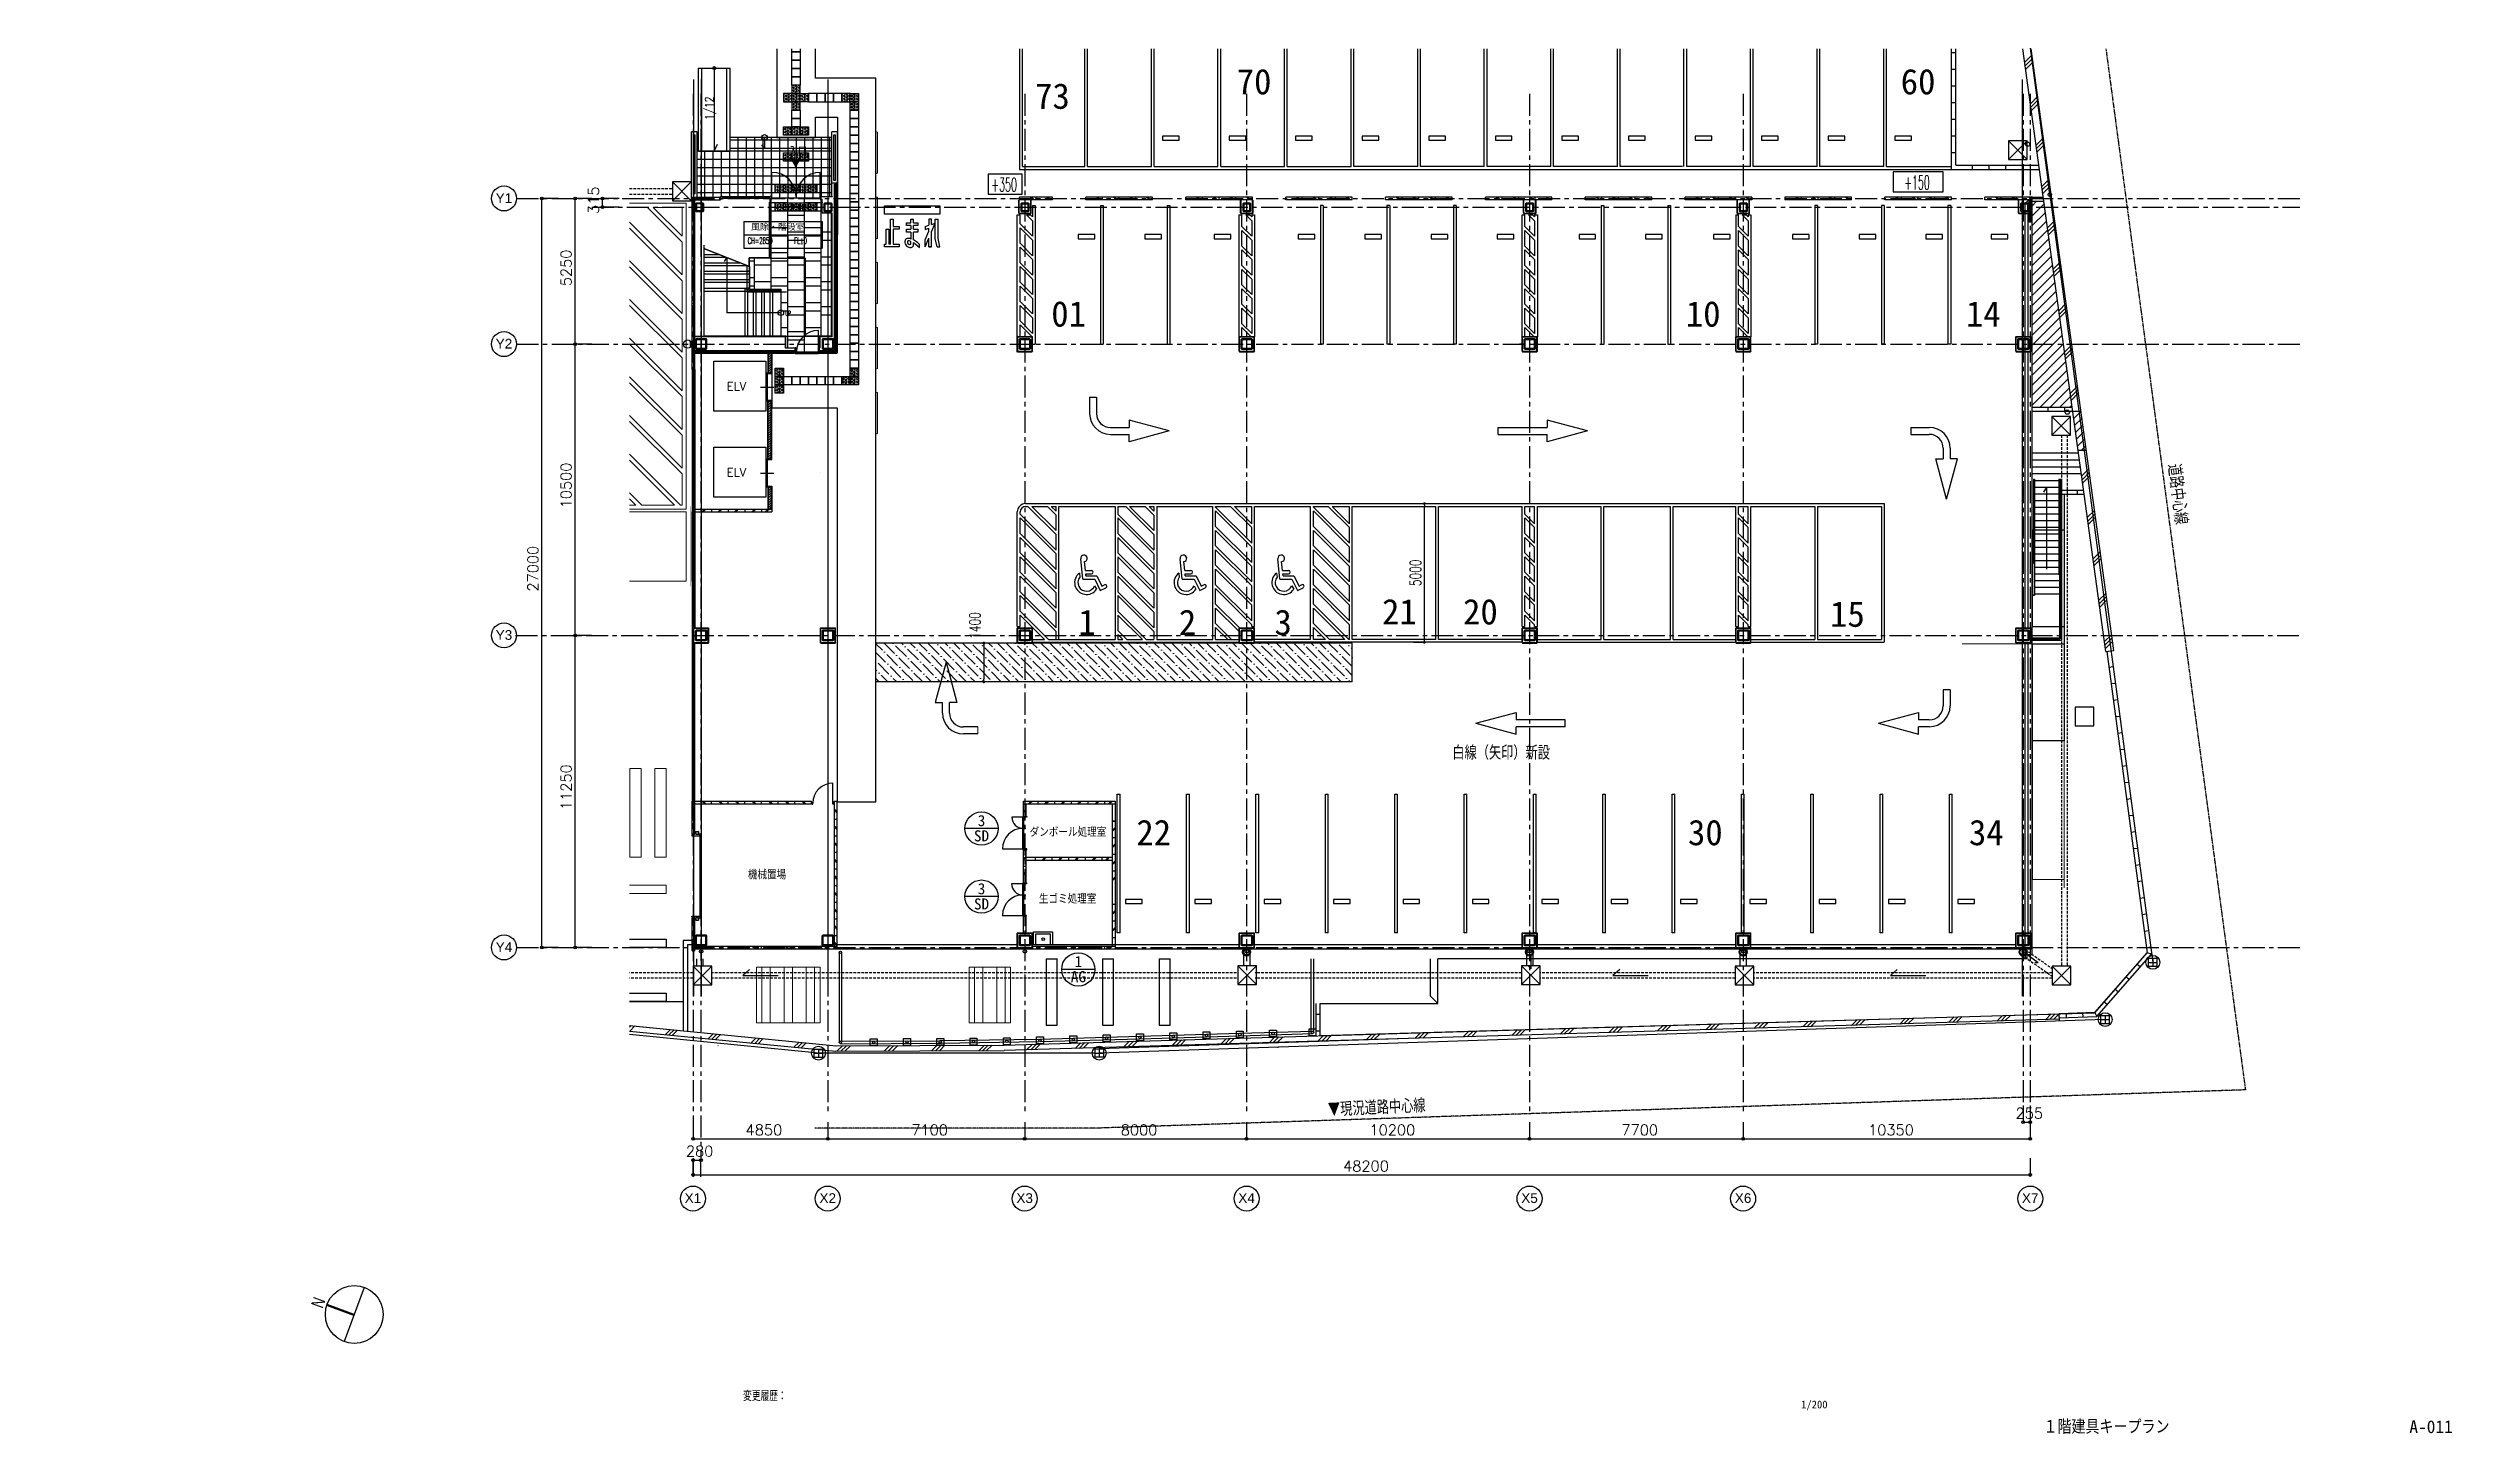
# Model space of a CAD drawing. Extents: x -5463 to 81197, y 1815 to 51771.
import ezdxf
from ezdxf.enums import TextEntityAlignment as Align

# ---------------------------------------------------------------- set-up
doc = ezdxf.new("R2010")
doc.units = 0
doc.header["$LTSCALE"] = 12.7
doc.header["$MEASUREMENT"] = 0
doc.header["$PDMODE"] = 1
doc.header["$PDSIZE"] = -2
doc.linetypes.add('CENTER', pattern=[2, 1.25, -0.25, 0.25, -0.25])
doc.linetypes.add('HIDDEN', pattern=[0.375, 0.25, -0.125])
doc.layers.get('0').update_dxf_attribs({"linetype": 'CONTINUOUS'})
doc.layers.get('DEFPOINTS').update_dxf_attribs({"color": 1, "linetype": 'CONTINUOUS'})
for name, color, linetype in [('0-0', 7, 'CONTINUOUS'), ('0-1', 7, 'CONTINUOUS'), ('0-5', 7, 'CONTINUOUS'), ('0-6', 7, 'CONTINUOUS'), ('1-1', 7, 'CONTINUOUS'), ('1-4', 7, 'CONTINUOUS'), ('1_文字', 3, 'CONTINUOUS'), ('2-2', 7, 'CONTINUOUS'), ('2-3', 7, 'CONTINUOUS'), ('20_チェッカー', 1, 'CONTINUOUS'), ('80_SHELL_TEXT', 7, 'CONTINUOUS'), ('85_SHELL', 7, 'CONTINUOUS'), ('92 設備記述', 3, 'CONTINUOUS'), ('__', 7, 'CONTINUOUS'), ('__-1', 7, 'CONTINUOUS'), ('______-3', 206, 'CONTINUOUS'), ('A_タイトル枠', 7, 'CONTINUOUS'), ('A_寸法', 9, 'CONTINUOUS'), ('A_建具記号', 7, 'CONTINUOUS'), ('A_建築（下図）', 8, 'CONTINUOUS'), ('A_機械基礎', 7, 'CONTINUOUS'), ('A_機械基礎（既存）', 7, 'HIDDEN'), ('A_緑地', 3, 'CONTINUOUS'), ('A_通り芯', 8, 'CENTER'), ('A_通芯', 8, 'CONTINUOUS'), ('枠内記述', 3, 'CONTINUOUS'), ('歩行者通路', 1, 'CONTINUOUS')]:
    doc.layers.add(name, color=color, linetype=linetype)
doc.layers.add('改修範囲', color=1, linetype='CONTINUOUS', lineweight=9, true_color=0xff0000)
doc.styles.add('ARIAL', font='arial.ttf', dxfattribs={"bigfont": 'Arial'})
doc.styles.add('Dim', font='simplex.shx', dxfattribs={"width": 0.7, "bigfont": 'extfont2.shx'})
doc.styles.add('KANSIM', font='SIMPLEX.shx', dxfattribs={"width": 0.7, "bigfont": 'extfont2.shx'})
doc.styles.get("Standard").update_dxf_attribs({"font": 'txt', "bigfont": 'BIGFONT.SHX'})
doc.styles.add('Standard-A', font='romans.shx', dxfattribs={"bigfont": 'extfont2.shx'})
doc.styles.add('ゴシック', font='MS Gothic.ttf', dxfattribs={"height": 4})
doc.styles.add('丸ゴチック', font='HGRSMP.TTF')
doc.dimstyles.new('1-200', dxfattribs={"dimscale": 200, "dimtxt": 3, "dimasz": 1, "dimexe": 1, "dimexo": 1, "dimgap": 1, "dimtad": 1, "dimdec": 0, "dimtxsty": 'Dim', "dimblk": 'DOT', "dimcen": 2.5, "dimadec": 0, "dimazin": 0, "dimtfac": 1, "dimtdec": 0, "dimtix": 1, "dimtmove": 2, "dimatfit": 3, "dimldrblk": '引出線', "dimfxl": 1, "dimlwd": -1, "dimlwe": -1, "dimarcsym": 0})
pattern_1 = [(0, (-451111.55, -41858.597), (0, 54.992613), [31.75, -63.5]), (120, (-451111.55, -41858.597), (-47.625, -27.4963066), [31.75, -63.5]), (60, (-451079.8, -41858.597), (-47.625, 27.4963066), [31.75, -63.5])]
pattern_2 = [(0, (-451111.55, -42801.8), (0, 54.992613), [31.75, -63.5]), (120, (-451111.55, -42801.8), (-47.625, -27.4963066), [31.75, -63.5]), (60, (-451079.8, -42801.8), (-47.625, 27.4963066), [31.75, -63.5])]
pattern_3 = [(0, (-451711.55, -43943.03), (0, 54.992613), [31.75, -63.5]), (120, (-451711.55, -43943.03), (-47.625, -27.4963066), [31.75, -63.5]), (60, (-451679.8, -43943.03), (-47.625, 27.4963066), [31.75, -63.5])]
pattern_4 = [(0, (-450811.55, -43943.03), (0, 54.992613), [31.75, -63.5]), (120, (-450811.55, -43943.03), (-47.625, -27.4963066), [31.75, -63.5]), (60, (-450779.8, -43943.03), (-47.625, 27.4963066), [31.75, -63.5])]
pattern_5 = [(0, (-451711.55, -44603.03), (0, 54.992613), [31.75, -63.5]), (120, (-451711.55, -44603.03), (-47.625, -27.4963066), [31.75, -63.5]), (60, (-451679.8, -44603.03), (-47.625, 27.4963066), [31.75, -63.5])]
pattern_6 = [(0, (-450811.55, -44603.03), (0, 54.992613), [31.75, -63.5]), (120, (-450811.55, -44603.03), (-47.625, -27.4963066), [31.75, -63.5]), (60, (-450779.8, -44603.03), (-47.625, 27.4963066), [31.75, -63.5])]
pattern_7 = [(0, (-449611.55, -40658.597), (0, 54.992613), [31.75, -63.5]), (120, (-449611.55, -40658.597), (-47.625, -27.4963066), [31.75, -63.5]), (60, (-449579.8, -40658.597), (-47.625, 27.4963066), [31.75, -63.5])]
pattern_8 = [(0, (-449311.55, -40658.597), (0, 54.992613), [31.75, -63.5]), (120, (-449311.55, -40658.597), (-47.625, -27.4963066), [31.75, -63.5]), (60, (-449279.8, -40658.597), (-47.625, 27.4963066), [31.75, -63.5])]

msp = doc.modelspace()

# ---------------------------------------------------------------- texts
at = {"style": '丸ゴチック', "width": 0.8}
msp.add_text('N', height=450, rotation=70.101169, dxfattribs=at).set_placement((4430.2, 6313.3))
at = {"layer": '0-1', "color": 8, "width": 0.5}
for s, p in [('+350', (28543.3, 46600.1)), ('+150', (61452.4, 46675.5))]:
    msp.add_text(s, height=500, rotation=359.84, dxfattribs=at).set_placement(p)
at = {"layer": '80_SHELL_TEXT', "color": 8}
for s, p in [('ELV', (19008, 39425.3)), ('ELV', (19008, 36325.3)), ('ダンボール処理室', (29923.6, 23345.3)), ('生ゴミ処理室', (30258.2, 20935.2))]:
    msp.add_text(s, height=300, dxfattribs=at).set_placement(p)
at = {"layer": '92 設備記述', "color": 8, "style": 'Standard-A', "width": 0.8}
for s, height, rotation, p in [('1/12', 300, 90, (18521.6, 49180.9)), ('道路中心線', 500, 277.089746, (70933.7, 36753.9)), ('▼現況道路中心線', 500, 2.628527, (40690.3, 13250.7))]:
    msp.add_text(s, height=height, rotation=rotation, dxfattribs=at).set_placement(p)
msp.add_text('入口', height=300, dxfattribs=at).set_placement((21233.2, 47884.5))
msp.add_text('白線（矢印）新設', height=500, dxfattribs=at).set_placement((45161.8, 26371.4), align=Align.MIDDLE_LEFT)
at = {"layer": '__-1', "color": 8, "style": 'ARIAL'}
for s, p in [('Y1', (10673, 46190.5)), ('Y2', (10673, 40940.5)), ('Y3', (10673, 30440.5)), ('Y4', (10673, 19190.5)), ('X1', (17486.1, 10140.6)), ('X2', (22344.9, 10140.5)), ('X3', (29444.9, 10140.5)), ('X4', (37444.9, 10140.5)), ('X5', (47644.9, 10140.5)), ('X6', (55344.9, 10140.5)), ('X7', (65694.9, 10140.5))]:
    msp.add_text(s, height=350, dxfattribs=at).set_placement(p)
at = {"layer": 'A_タイトル枠', "color": 3, "width": 0.9}
msp.add_text('１階建具キープラン', height=510, dxfattribs=at).set_placement((68744.3, 2071.1), align=Align.MIDDLE_CENTER)
at = {"layer": 'A_建具記号', "style": 'ゴシック'}
for s, p in [('SD', (28188.6, 23374)), ('3', (28188.6, 23919.6)), ('SD', (28188.6, 20919.1)), ('3', (28188.6, 21464.7)), ('AG', (31679.2, 18297.1)), ('1', (31679.2, 18842.7))]:
    msp.add_text(s, height=400, dxfattribs=at).set_placement(p, align=Align.MIDDLE)
at = {"layer": 'A_建築（下図）', "color": 8}
for s, height, p in [('風除・階段室', 230, (19878.7, 45190.1)), ('機械置場', 300, (19766.7, 21807))]:
    msp.add_text(s, height=height, dxfattribs=at).set_placement(p)
at = {"layer": 'A_建築（下図）', "color": 8, "width": 0.5}
for s, height, p in [('CH=2850', 230, (19758.1, 44710.1)), ('FL±0', 230, (21431.6, 44710.1)), ('UP', 180, (21117.2, 42117.4))]:
    msp.add_text(s, height=height, dxfattribs=at).set_placement(p)
at = {"layer": 'DEFPOINTS', "color": 8, "style": 'ゴシック'}
for s, p in [('73', (30118.9, 49580.9)), ('70', (37388.3, 50102.7)), ('60', (61326.6, 50102.7)), ('01', (30702.6, 41730.3)), ('10', (53579.7, 41730.3)), ('14', (63679.6, 41730.3)), ('1', (31680.6, 30610.8)), ('2', (35301.9, 30610.8)), ('3', (38747.9, 30610.8)), ('21', (42627, 30994)), ('20', (45548.7, 30994)), ('15', (58778.8, 30909.4)), ('22', (33770.8, 23036)), ('30', (53656.6, 23036)), ('34', (63785.8, 23036))]:
    msp.add_text(s, height=920, dxfattribs=at).set_placement(p)
at = {"layer": 'DEFPOINTS', "style": 'KANSIM', "width": 0.7}
msp.add_text('変更履歴：', height=320, dxfattribs=at).set_placement((19593.5, 3167.1), align=Align.MIDDLE_LEFT)
at = {"layer": '枠内記述', "linetype": 'ByBlock', "lineweight": -2, "style": 'ゴシック'}
msp.add_text('1/200', height=280, dxfattribs=at).set_placement((57736, 2736))
at = {"layer": '枠内記述', "style": 'ゴシック'}
msp.add_text('A-011', height=460, dxfattribs=at).set_placement((79662.8, 1844))

# ---------------------------------------------------------------- blocks, each defined once
blk = doc.blocks.new('_________')
at = {"layer": '______-3', "color": 4}
blk.add_point((0, 0), dxfattribs=at)
at = {"layer": '__', "color": 0, "flags": 1}
for tag in ['SQ_M', '__', '______', '__', '__']:
    blk.add_attdef(tag, (0, 0), '', height=0.18, dxfattribs=at)
blk = doc.blocks.new('___-35')
at = {"layer": '__-1', "color": 0, "linetype": 'Continuous'}
for p, q in [((-5487.74, 4362.87), (-5487.74, 4359.87)), ((-5487.74, 4359.87), (-5463.49, 4359.87)), ((-5463.49, 4362.87), (-5463.49, 4359.87))]:
    blk.add_line(p, q, dxfattribs=at)
for centre in [(-5487.74, 4359.87), (-5463.49, 4359.87)]:
    blk.add_circle(centre, 0.25, dxfattribs=at)
at = {"layer": '__-1', "color": 0}
blk.add_text('4850', height=1.923, dxfattribs=at).set_placement((-5478.29, 4362.44), align=Align.TOP_LEFT)
blk = doc.blocks.new('___-36')
at = {"layer": '__-1', "color": 0, "linetype": 'Continuous'}
for p, q in [((-5463.49, 4362.87), (-5463.49, 4359.87)), ((-5463.49, 4359.87), (-5427.99, 4359.87)), ((-5427.99, 4362.87), (-5427.99, 4359.87))]:
    blk.add_line(p, q, dxfattribs=at)
for centre in [(-5463.49, 4359.87), (-5427.99, 4359.87)]:
    blk.add_circle(centre, 0.25, dxfattribs=at)
at = {"layer": '__-1', "color": 0}
blk.add_text('7100', height=1.923, dxfattribs=at).set_placement((-5448.42, 4362.44), align=Align.TOP_LEFT)
blk = doc.blocks.new('___-37')
at = {"layer": '__-1', "color": 0, "linetype": 'Continuous'}
for p, q in [((-5427.99, 4362.87), (-5427.99, 4359.87)), ((-5427.99, 4359.87), (-5387.99, 4359.87)), ((-5387.99, 4362.87), (-5387.99, 4359.87))]:
    blk.add_line(p, q, dxfattribs=at)
for centre in [(-5427.99, 4359.87), (-5387.99, 4359.87)]:
    blk.add_circle(centre, 0.25, dxfattribs=at)
at = {"layer": '__-1', "color": 0}
blk.add_text('8000', height=1.923, dxfattribs=at).set_placement((-5410.67, 4362.44), align=Align.TOP_LEFT)
blk = doc.blocks.new('___-38')
at = {"layer": '__-1', "color": 0, "linetype": 'Continuous'}
for p, q in [((-5387.99, 4362.87), (-5387.99, 4359.87)), ((-5387.99, 4359.87), (-5336.99, 4359.87)), ((-5336.99, 4362.87), (-5336.99, 4359.87))]:
    blk.add_line(p, q, dxfattribs=at)
for centre in [(-5387.99, 4359.87), (-5336.99, 4359.87)]:
    blk.add_circle(centre, 0.25, dxfattribs=at)
at = {"layer": '__-1', "color": 0}
blk.add_text('10200', height=1.923, dxfattribs=at).set_placement((-5365.84, 4362.44), align=Align.TOP_LEFT)
blk = doc.blocks.new('___-39')
at = {"layer": '__-1', "color": 0, "linetype": 'Continuous'}
for p, q in [((-5336.99, 4362.87), (-5336.99, 4359.87)), ((-5336.99, 4359.87), (-5298.49, 4359.87)), ((-5298.49, 4362.87), (-5298.49, 4359.87))]:
    blk.add_line(p, q, dxfattribs=at)
for centre in [(-5336.99, 4359.87), (-5298.49, 4359.87)]:
    blk.add_circle(centre, 0.25, dxfattribs=at)
at = {"layer": '__-1', "color": 0}
blk.add_text('7700', height=1.923, dxfattribs=at).set_placement((-5320.42, 4362.44), align=Align.TOP_LEFT)
blk = doc.blocks.new('___-40')
at = {"layer": '__-1', "color": 0, "linetype": 'Continuous'}
for p, q in [((-5298.49, 4362.87), (-5298.49, 4359.87)), ((-5298.49, 4359.87), (-5246.74, 4359.87)), ((-5246.74, 4362.87), (-5246.74, 4359.87))]:
    blk.add_line(p, q, dxfattribs=at)
for centre in [(-5298.49, 4359.87), (-5246.74, 4359.87)]:
    blk.add_circle(centre, 0.25, dxfattribs=at)
at = {"layer": '__-1', "color": 0}
blk.add_text('10350', height=1.923, dxfattribs=at).set_placement((-5275.96, 4362.44), align=Align.TOP_LEFT)
blk = doc.blocks.new('___-41')
at = {"layer": '__-1', "color": 0, "linetype": 'Continuous'}
for p, q in [((-5487.74, 4356.37), (-5487.74, 4353.37)), ((-5246.74, 4356.37), (-5246.74, 4353.37)), ((-5487.74, 4353.37), (-5246.74, 4353.37))]:
    blk.add_line(p, q, dxfattribs=at)
for centre in [(-5487.74, 4353.37), (-5246.74, 4353.37)]:
    blk.add_circle(centre, 0.25, dxfattribs=at)
at = {"layer": '__-1', "color": 0}
blk.add_text('48200', height=1.923, dxfattribs=at).set_placement((-5370.59, 4355.94), align=Align.TOP_LEFT)
blk = doc.blocks.new('___-42')
at = {"layer": '__-1', "color": 0, "linetype": 'Continuous'}
for p, q in [((-5501.51, 4450.62), (-5504.51, 4450.62)), ((-5504.51, 4394.37), (-5504.51, 4450.62)), ((-5501.51, 4394.37), (-5504.51, 4394.37))]:
    blk.add_line(p, q, dxfattribs=at)
for centre in [(-5504.51, 4450.62), (-5504.51, 4394.37)]:
    blk.add_circle(centre, 0.25, dxfattribs=at)
at = {"layer": '__-1', "color": 0}
blk.add_text('11250', height=1.923, rotation=90, dxfattribs=at).set_placement((-5507.08, 4419.14), align=Align.TOP_LEFT)
blk = doc.blocks.new('___-43')
at = {"layer": '__-1', "color": 0, "linetype": 'Continuous'}
for p, q in [((-5501.51, 4503.12), (-5504.51, 4503.12)), ((-5504.51, 4450.62), (-5504.51, 4503.12)), ((-5501.51, 4450.62), (-5504.51, 4450.62))]:
    blk.add_line(p, q, dxfattribs=at)
for centre in [(-5504.51, 4503.12), (-5504.51, 4450.62)]:
    blk.add_circle(centre, 0.25, dxfattribs=at)
at = {"layer": '__-1', "color": 0}
blk.add_text('10500', height=1.923, rotation=90, dxfattribs=at).set_placement((-5507.08, 4473.52), align=Align.TOP_LEFT)
blk = doc.blocks.new('___-44')
at = {"layer": '__-1', "color": 0, "linetype": 'Continuous'}
for p, q in [((-5501.51, 4529.37), (-5504.51, 4529.37)), ((-5504.51, 4503.12), (-5504.51, 4529.37)), ((-5501.51, 4503.12), (-5504.51, 4503.12))]:
    blk.add_line(p, q, dxfattribs=at)
for centre in [(-5504.51, 4529.37), (-5504.51, 4503.12)]:
    blk.add_circle(centre, 0.25, dxfattribs=at)
at = {"layer": '__-1', "color": 0}
blk.add_text('5250', height=1.923, rotation=90, dxfattribs=at).set_placement((-5507.08, 4513.56), align=Align.TOP_LEFT)
blk = doc.blocks.new('___-45')
at = {"layer": '__-1', "color": 0, "linetype": 'Continuous'}
for p, q in [((-5507.51, 4529.37), (-5510.51, 4529.37)), ((-5510.51, 4394.37), (-5510.51, 4529.37)), ((-5507.51, 4394.37), (-5510.51, 4394.37))]:
    blk.add_line(p, q, dxfattribs=at)
for centre in [(-5510.51, 4529.37), (-5510.51, 4394.37)]:
    blk.add_circle(centre, 0.25, dxfattribs=at)
at = {"layer": '__-1', "color": 0}
blk.add_text('27000', height=1.923, rotation=90, dxfattribs=at).set_placement((-5513.08, 4458.52), align=Align.TOP_LEFT)
blk = doc.blocks.new('___-46')
at = {"layer": '__-1', "color": 0, "linetype": 'Continuous'}
for p, q in [((-5487.74, 4353.05), (-5487.74, 4356.05)), ((-5487.74, 4356.05), (-5486.34, 4356.05)), ((-5486.34, 4353.05), (-5486.34, 4356.05))]:
    blk.add_line(p, q, dxfattribs=at)
for centre in [(-5487.74, 4356.05), (-5486.34, 4356.05)]:
    blk.add_circle(centre, 0.25, dxfattribs=at)
at = {"layer": '__-1', "color": 0}
blk.add_text('280', height=1.923, dxfattribs=at).set_placement((-5489.05, 4358.62), align=Align.TOP_LEFT)
blk = doc.blocks.new('___-47')
at = {"layer": '__-1', "color": 0, "linetype": 'Continuous'}
for p, q in [((-5248.01, 4365.87), (-5248.01, 4362.87)), ((-5246.74, 4365.87), (-5246.74, 4362.87)), ((-5248.01, 4362.87), (-5246.74, 4362.87))]:
    blk.add_line(p, q, dxfattribs=at)
for centre in [(-5248.01, 4362.87), (-5246.74, 4362.87)]:
    blk.add_circle(centre, 0.25, dxfattribs=at)
at = {"layer": '__-1', "color": 0}
blk.add_text('255', height=1.923, dxfattribs=at).set_placement((-5249.38, 4365.44), align=Align.TOP_LEFT)
blk = doc.blocks.new('___-48')
at = {"layer": '__-1', "color": 0, "linetype": 'Continuous'}
for p, q in [((-5496.56, 4529.37), (-5499.56, 4529.37)), ((-5499.56, 4527.8), (-5499.56, 4529.37)), ((-5496.56, 4527.8), (-5499.56, 4527.8))]:
    blk.add_line(p, q, dxfattribs=at)
for centre in [(-5499.56, 4529.37), (-5499.56, 4527.8)]:
    blk.add_circle(centre, 0.25, dxfattribs=at)
at = {"layer": '__-1', "color": 0}
blk.add_text('315', height=1.923, rotation=90, dxfattribs=at).set_placement((-5502.13, 4526.57), align=Align.TOP_LEFT)
blk = doc.blocks.new('_Dot')
at = {"color": 0, "linetype": 'ByBlock', "lineweight": -2}
blk.add_line((-0.5, 0), (-1, 0), dxfattribs=at)
at = {"color": 0, "linetype": 'ByBlock', "const_width": 0.5}
blk.add_lwpolyline([(-0.25, 0, 1), (0.25, 0, 1)], format="xyb", close=True, dxfattribs=at)
blk = doc.blocks.new('*D27')
at = {"layer": 'A_寸法', "color": 0, "transparency": 16777216}
for p, q in [((43756, 35350), (44153, 35350)), ((44153, 30450), (44153, 35250)), ((43756, 30350), (44153, 30350))]:
    blk.add_line(p, q, dxfattribs=at)
at = {"layer": 'DEFPOINTS', "color": 0, "transparency": 16777216}
for p in [(43756, 35350), (44153, 35350), (43756, 30350)]:
    blk.add_point(p, dxfattribs=at)
at = {"layer": 'A_寸法', "color": 0, "transparency": 16777216, "xscale": 100, "yscale": 100, "zscale": 100}
for p, rotation in [((44153, 35350), 90), ((44153, 30350), 270)]:
    blk.add_blockref('_Dot', p, dxfattribs=dict(at, rotation=rotation))
at = {"layer": 'A_寸法', "color": 0, "transparency": 16777216, "insert": (43833, 32850), "char_height": 400, "attachment_point": 5, "rotation": 90, "style": 'Dim'}
blk.add_mtext('5000', dxfattribs=at)
blk = doc.blocks.new('引出線')
at = {"color": 0, "linetype": 'ByBlock'}
for points in [[(0, 0), (-1.96, -0.4)], [(-1, 0), (0, 0)]]:
    blk.add_lwpolyline(points, dxfattribs=at)
blk = doc.blocks.new('*D28')
at = {"layer": 'A_寸法', "color": 0, "transparency": 16777216}
for p, q in [((29270, 30325), (28271, 30325)), ((28271, 30225), (28271, 29025)), ((29270, 28925), (28271, 28925))]:
    blk.add_line(p, q, dxfattribs=at)
at = {"layer": 'DEFPOINTS', "color": 0, "transparency": 16777216}
for p in [(29270, 30325), (28271, 28925), (29270, 28925)]:
    blk.add_point(p, dxfattribs=at)
at = {"layer": 'A_寸法', "color": 0, "transparency": 16777216, "xscale": 100, "yscale": 100, "zscale": 100}
for p, rotation in [((28271, 30325), 90), ((28271, 28925), 270)]:
    blk.add_blockref('_Dot', p, dxfattribs=dict(at, rotation=rotation))
at = {"layer": 'A_寸法', "color": 0, "transparency": 16777216, "insert": (27951, 30957), "char_height": 400, "attachment_point": 5, "rotation": 90, "style": 'Dim'}
blk.add_mtext('1400', dxfattribs=at)

# ---------------------------------------------------------------- dimensions: what is measured, and where the dimension line sits
at = {"layer": 'A_寸法', "color": 8}
dim = msp.add_linear_dim(base=(44153.2, 35349.9), p1=(43755.8, 30349.9), p2=(43755.8, 35349.9), angle=90, dimstyle='1-200', override={"dimtxt": 2, "dimasz": 0.5, "dimexe": 0, "dimexo": 0, "dimgap": 0.6}, dxfattribs=at)
dim.commit()
dim.dimension.update_dxf_attribs({"geometry": '*D27', "text_midpoint": (43833.2, 32849.9)})
dim = msp.add_linear_dim(base=(28270.5, 28924.9), p1=(29270.4, 30324.9), p2=(29270.4, 28924.9), angle=270, dimstyle='1-200', override={"dimtxt": 2, "dimasz": 0.5, "dimexe": 0, "dimexo": 0, "dimgap": 0.6}, dxfattribs=at)
dim.commit()
dim.dimension.update_dxf_attribs({"geometry": '*D28', "text_midpoint": (27950.5, 30956.5), "dimtype": 160})

# ---------------------------------------------------------------- hatches: boundary and pattern name
at = {"layer": '1_文字'}
h = msp.add_hatch(color=8, dxfattribs=at)
h.dxf.hatch_style = 1
h.paths.add_polyline_path([(21647, 47730.5), (21358.8, 47730.5), (21502.9, 47480.9)])
at = {"layer": '20_チェッカー', "transparency": 33554687}
h = msp.add_hatch(dxfattribs=at)
h.set_pattern_fill('HEX', color=8, scale=10)
h.set_pattern_definition([(0, (-449611.55, -40358.597), (0, 54.992613), [31.75, -63.5]), (120, (-449611.55, -40358.597), (-47.625, -27.4963066), [31.75, -63.5]), (60, (-449579.8, -40358.597), (-47.625, 27.4963066), [31.75, -63.5])])
h.paths.add_polyline_path([(21352.9, 50434.3), (21652.9, 50434.3), (21652.9, 50134.3), (21352.9, 50134.3)])
h = msp.add_hatch(dxfattribs=at)
h.set_pattern_fill('HEX', color=8, scale=10)
h.set_pattern_definition(pattern_8)
h.paths.add_polyline_path([(21052.9, 50134.3), (21352.9, 50134.3), (21352.9, 49834.3), (21052.9, 49834.3)])
h = msp.add_hatch(dxfattribs=at)
h.set_pattern_fill('HEX', color=8, scale=10)
h.set_pattern_definition(pattern_7)
h.paths.add_polyline_path([(21352.9, 50134.3), (21652.9, 50134.3), (21652.9, 49834.3), (21352.9, 49834.3)])
h = msp.add_hatch(dxfattribs=at)
h.set_pattern_fill('HEX', color=8, scale=10)
h.set_pattern_definition([(0, (-449611.55, -40958.597), (0, 54.992613), [31.75, -63.5]), (120, (-449611.55, -40958.597), (-47.625, -27.4963066), [31.75, -63.5]), (60, (-449579.8, -40958.597), (-47.625, 27.4963066), [31.75, -63.5])])
h.paths.add_polyline_path([(21352.9, 49834.3), (21652.9, 49834.3), (21652.9, 49534.3), (21352.9, 49534.3)])
h = msp.add_hatch(dxfattribs=at)
h.set_pattern_fill('HEX', color=8, scale=10)
h.set_pattern_definition(pattern_8)
h.paths.add_polyline_path([(21952.9, 50134.3), (21652.9, 50134.3), (21652.9, 49834.3), (21952.9, 49834.3)])
h = msp.add_hatch(dxfattribs=at)
h.set_pattern_fill('HEX', color=8, scale=10)
h.set_pattern_definition(pattern_8)
h.paths.add_polyline_path([(23152.9, 50134.3), (23452.9, 50134.3), (23452.9, 49834.3), (23152.9, 49834.3)])
h = msp.add_hatch(dxfattribs=at)
h.set_pattern_fill('HEX', color=8, scale=10)
h.set_pattern_definition(pattern_7)
h.paths.add_polyline_path([(23752.9, 50134.3), (23452.9, 50134.3), (23452.9, 49834.3), (23752.9, 49834.3)])
h = msp.add_hatch(dxfattribs=at)
h.set_pattern_fill('HEX', color=8, scale=10)
h.set_pattern_definition([(0, (-449611.55, -40958.597), (0, 54.992613), [31.75, -63.5]), (120, (-449611.55, -40958.597), (-47.625, -27.4963066), [31.75, -63.5]), (60, (-449579.8, -40958.597), (-47.625, 27.4963066), [31.75, -63.5])])
h.paths.add_polyline_path([(23752.9, 49834.3), (23452.9, 49834.3), (23452.9, 49534.3), (23752.9, 49534.3)])
h = msp.add_hatch(dxfattribs=at)
h.set_pattern_fill('HEX', color=8, scale=10)
h.set_pattern_definition([(0, (-452011.55, -41858.597), (0, 54.992613), [31.75, -63.5]), (120, (-452011.55, -41858.597), (-47.625, -27.4963066), [31.75, -63.5]), (60, (-451979.8, -41858.597), (-47.625, 27.4963066), [31.75, -63.5])])
h.paths.add_polyline_path([(21352.9, 48934.3), (21052.9, 48934.3), (21052.9, 48634.3), (21352.9, 48634.3)])
h = msp.add_hatch(dxfattribs=at)
h.set_pattern_fill('HEX', color=8, scale=10)
h.set_pattern_definition(pattern_1)
h.paths.add_polyline_path([(21652.9, 48934.3), (21352.9, 48934.3), (21352.9, 48634.3), (21652.9, 48634.3)])
h = msp.add_hatch(dxfattribs=at)
h.set_pattern_fill('HEX', color=8, scale=10)
h.set_pattern_definition(pattern_1)
h.paths.add_polyline_path([(21952.9, 48934.3), (21652.9, 48934.3), (21652.9, 48634.3), (21952.9, 48634.3)])
h = msp.add_hatch(dxfattribs=at)
h.set_pattern_fill('HEX', color=8, scale=10)
h.set_pattern_definition([(0, (-452011.55, -42801.8), (0, 54.992613), [31.75, -63.5]), (120, (-452011.55, -42801.8), (-47.625, -27.4963066), [31.75, -63.5]), (60, (-451979.8, -42801.8), (-47.625, 27.4963066), [31.75, -63.5])])
h.paths.add_polyline_path([(21352.9, 47991.1), (21052.9, 47991.1), (21052.9, 47691.1), (21352.9, 47691.1)])
h = msp.add_hatch(dxfattribs=at)
h.set_pattern_fill('HEX', color=8, scale=10)
h.set_pattern_definition(pattern_2)
h.paths.add_polyline_path([(21652.9, 47991.1), (21352.9, 47991.1), (21352.9, 47691.1), (21652.9, 47691.1)])
h = msp.add_hatch(dxfattribs=at)
h.set_pattern_fill('HEX', color=8, scale=10)
h.set_pattern_definition(pattern_2)
h.paths.add_polyline_path([(21952.9, 47991.1), (21652.9, 47991.1), (21652.9, 47691.1), (21952.9, 47691.1)])
h = msp.add_hatch(dxfattribs=at)
h.set_pattern_fill('HEX', color=8, scale=10)
h.set_pattern_definition(pattern_3)
h.paths.add_polyline_path([(21052.9, 46849.9), (20752.9, 46849.9), (20752.9, 46549.9), (21052.9, 46549.9)])
h = msp.add_hatch(dxfattribs=at)
h.set_pattern_fill('HEX', color=8, scale=10)
h.set_pattern_definition(pattern_3)
h.paths.add_polyline_path([(21352.9, 46849.9), (21052.9, 46849.9), (21052.9, 46549.9), (21352.9, 46549.9)])
h = msp.add_hatch(dxfattribs=at)
h.set_pattern_fill('HEX', color=8, scale=10)
h.set_pattern_definition(pattern_3)
h.paths.add_polyline_path([(21652.9, 46849.9), (21352.9, 46849.9), (21352.9, 46549.9), (21652.9, 46549.9)])
h = msp.add_hatch(dxfattribs=at)
h.set_pattern_fill('HEX', color=8, scale=10)
h.set_pattern_definition(pattern_4)
h.paths.add_polyline_path([(21952.9, 46849.9), (21652.9, 46849.9), (21652.9, 46549.9), (21952.9, 46549.9)])
h = msp.add_hatch(dxfattribs=at)
h.set_pattern_fill('HEX', color=8, scale=10)
h.set_pattern_definition(pattern_4)
h.paths.add_polyline_path([(22252.9, 46849.9), (21952.9, 46849.9), (21952.9, 46549.9), (22252.9, 46549.9)])
h = msp.add_hatch(dxfattribs=at)
h.set_pattern_fill('HEX', color=8, scale=10)
h.set_pattern_definition(pattern_5)
h.paths.add_polyline_path([(21052.9, 46189.9), (20752.9, 46189.9), (20752.9, 45889.9), (21052.9, 45889.9)])
h = msp.add_hatch(dxfattribs=at)
h.set_pattern_fill('HEX', color=8, scale=10)
h.set_pattern_definition(pattern_5)
h.paths.add_polyline_path([(21352.9, 46189.9), (21052.9, 46189.9), (21052.9, 45889.9), (21352.9, 45889.9)])
h = msp.add_hatch(dxfattribs=at)
h.set_pattern_fill('HEX', color=8, scale=10)
h.set_pattern_definition(pattern_5)
h.paths.add_polyline_path([(21652.9, 46189.9), (21352.9, 46189.9), (21352.9, 45889.9), (21652.9, 45889.9)])
h = msp.add_hatch(dxfattribs=at)
h.set_pattern_fill('HEX', color=8, scale=10)
h.set_pattern_definition(pattern_6)
h.paths.add_polyline_path([(21952.9, 46189.9), (21652.9, 46189.9), (21652.9, 45889.9), (21952.9, 45889.9)])
h = msp.add_hatch(dxfattribs=at)
h.set_pattern_fill('HEX', color=8, scale=10)
h.set_pattern_definition(pattern_6)
h.paths.add_polyline_path([(22252.9, 46189.9), (21952.9, 46189.9), (21952.9, 45889.9), (22252.9, 45889.9)])
h = msp.add_hatch(dxfattribs=at)
h.set_pattern_fill('HEX', color=8, scale=10)
h.set_pattern_definition([(0, (-452311.55, -50558.597), (0, 54.992613), [31.75, -63.5]), (120, (-452311.55, -50558.597), (-47.625, -27.4963066), [31.75, -63.5]), (60, (-452279.8, -50558.597), (-47.625, 27.4963066), [31.75, -63.5])])
h.paths.add_polyline_path([(21052.9, 40234.3), (20752.9, 40234.3), (20752.9, 39934.3), (21052.9, 39934.3)])
h = msp.add_hatch(dxfattribs=at)
h.set_pattern_fill('HEX', color=8, scale=10)
h.set_pattern_definition([(0, (-452311.55, -50858.597), (0, 54.992613), [31.75, -63.5]), (120, (-452311.55, -50858.597), (-47.625, -27.4963066), [31.75, -63.5]), (60, (-452279.8, -50858.597), (-47.625, 27.4963066), [31.75, -63.5])])
h.paths.add_polyline_path([(21052.9, 39934.3), (20752.9, 39934.3), (20752.9, 39634.3), (21052.9, 39634.3)])
h = msp.add_hatch(dxfattribs=at)
h.set_pattern_fill('HEX', color=8, scale=10)
h.set_pattern_definition([(0, (-449911.55, -50858.597), (0, 54.992613), [31.75, -63.5]), (120, (-449911.55, -50858.597), (-47.625, -27.4963066), [31.75, -63.5]), (60, (-449879.8, -50858.597), (-47.625, 27.4963066), [31.75, -63.5])])
h.paths.add_polyline_path([(23452.9, 39934.3), (23152.9, 39934.3), (23152.9, 39634.3), (23452.9, 39634.3)])
h = msp.add_hatch(dxfattribs=at)
h.set_pattern_fill('HEX', color=8, scale=10)
h.set_pattern_definition([(0, (-449611.55, -50558.597), (0, 54.992613), [31.75, -63.5]), (120, (-449611.55, -50558.597), (-47.625, -27.4963066), [31.75, -63.5]), (60, (-449579.8, -50558.597), (-47.625, 27.4963066), [31.75, -63.5])])
h.paths.add_polyline_path([(23752.9, 40234.3), (23452.9, 40234.3), (23452.9, 39934.3), (23752.9, 39934.3)])
h = msp.add_hatch(dxfattribs=at)
h.set_pattern_fill('HEX', color=8, scale=10)
h.set_pattern_definition([(0, (-449611.55, -50858.597), (0, 54.992613), [31.75, -63.5]), (120, (-449611.55, -50858.597), (-47.625, -27.4963066), [31.75, -63.5]), (60, (-449579.8, -50858.597), (-47.625, 27.4963066), [31.75, -63.5])])
h.paths.add_polyline_path([(23752.9, 39934.3), (23452.9, 39934.3), (23452.9, 39634.3), (23752.9, 39634.3)])
h = msp.add_hatch(dxfattribs=at)
h.set_pattern_fill('HEX', color=8, scale=10)
h.set_pattern_definition([(0, (-452311.55, -51158.597), (0, 54.992613), [31.75, -63.5]), (120, (-452311.55, -51158.597), (-47.625, -27.4963066), [31.75, -63.5]), (60, (-452279.8, -51158.597), (-47.625, 27.4963066), [31.75, -63.5])])
h.paths.add_polyline_path([(21052.9, 39634.3), (20752.9, 39634.3), (20752.9, 39334.3), (21052.9, 39334.3)])
at = {"layer": 'A_緑地', "lineweight": 5}
h = msp.add_hatch(dxfattribs=at)
h.set_pattern_fill('ANSI31', color=8, scale=80)
h.set_pattern_definition([(45, (-37221.44, -9063.25), (-179.6051, 179.6051), [])])
h.paths.add_polyline_path([(66485.5, 46249.9), (66064.9, 46249.9), (66064.9, 38829.9), (67504.4, 38829.9)])
at = {"layer": '改修範囲', "transparency": 33554687}
h = msp.add_hatch(color=8, dxfattribs=at)
h.dxf.hatch_style = 1
h.paths.add_polyline_path([(24442.9, 48717.5, 1), (24382.9, 48717.5), (24382.9, 47277.5, 1), (24442.9, 47277.5)])
h = msp.add_hatch(color=8, dxfattribs=at)
h.dxf.hatch_style = 1
h.paths.add_polyline_path([(24442.9, 46372, 1), (24382.9, 46372), (24382.9, 44932, 1), (24442.9, 44932)])
h = msp.add_hatch(color=8, dxfattribs=at)
h.dxf.hatch_style = 1
h.paths.add_polyline_path([(24442.9, 44026.5, 1), (24382.9, 44026.5), (24382.9, 42586.5, 1), (24442.9, 42586.5)])
h = msp.add_hatch(color=8, dxfattribs=at)
h.dxf.hatch_style = 1
h.paths.add_polyline_path([(24442.9, 41681.1, 1), (24382.9, 41681.1), (24382.9, 40241.1, 1), (24442.9, 40241.1)])
h = msp.add_hatch(color=8, dxfattribs=at)
h.dxf.hatch_style = 1
h.paths.add_polyline_path([(24442.9, 39335.6, 1), (24382.9, 39335.6), (24382.9, 37895.6, 1), (24442.9, 37895.6)])
h = msp.add_hatch(dxfattribs=at)
h.set_pattern_fill('ANSI36', color=8, scale=70, angle=90)
h.set_pattern_definition([(135, (-40841.1, -18884.76), (-432.17483, 117.86586), [555.625, -111.125, 0, -111.125])])
h.paths.add_polyline_path([(41552.9, 28924.9), (41552.9, 30324.9), (24382.9, 30324.9), (24382.9, 28924.9)])

# ---------------------------------------------------------------- linework, layer by layer
at = {"color": 8, "linetype": 'Continuous'}
for p, q in [((20487.4, 40768.9), (20487.4, 40043.9)), ((20502.4, 40768.9), (20502.4, 40058.9)), ((20609.9, 40768.9), (20609.9, 40058.9)), ((20624.9, 40768.9), (20624.9, 40043.9)), ((20463.3, 40079.8), (20463.3, 39025.8)), ((20487.4, 40043.9), (20624.9, 40043.9)), ((20502.4, 40058.9), (20602.4, 40058.9)), ((20509.9, 40058.9), (20609.9, 40058.9)), ((20217.3, 39552.8), (20697.3, 39552.8)), ((20509.9, 39058.9), (20609.9, 39058.9)), ((20217.3, 36452.8), (20697.3, 36452.8)), ((20463.3, 36979.8), (20463.3, 35925.8)), ((17752.9, 35049.9), (20632.9, 35049.9)), ((17852.9, 35149.9), (20632.9, 35149.9)), ((18452.9, 35149.9), (18452.9, 35049.9)), ((19052.9, 35149.9), (19052.9, 35049.9)), ((19652.9, 35149.9), (19652.9, 35049.9)), ((20252.9, 35149.9), (20252.9, 35049.9)), ((20632.9, 35149.9), (20632.9, 35049.9)), ((29702.9, 24075.8), (29702.9, 24629.9)), ((29702.9, 24629.9), (33002.9, 24629.9)), ((29702.9, 24529.9), (33002.9, 24529.9)), ((29802.9, 24075.8), (29802.9, 24529.9)), ((30122.9, 24529.9), (33002.9, 24529.9)), ((30222.9, 24629.9), (30222.9, 24529.9)), ((30822.9, 24629.9), (30822.9, 24529.9)), ((31422.9, 24629.9), (31422.9, 24529.9)), ((32022.9, 24629.9), (32022.9, 24529.9)), ((32622.9, 24629.9), (32622.9, 24529.9)), ((32902.9, 24529.9), (32902.9, 19399.9)), ((29516.3, 23645.8), (29782.6, 23645.8)), ((29702.9, 24075.8), (29802.9, 24075.8)), ((29702.9, 24075.8), (29802.9, 24075.8)), ((32902.9, 23899.9), (33002.9, 23899.9)), ((33002.9, 23899.9), (32902.9, 23899.9)), ((29702.9, 22875.8), (29802.9, 22875.8)), ((29702.9, 22875.8), (29802.9, 22875.8)), ((29702.9, 21674.8), (29702.9, 22875.8)), ((29802.9, 21674.8), (29802.9, 22875.8)), ((29802.9, 22599.8), (32902.9, 22599.8)), ((30122.9, 22599.8), (30122.9, 22499.8)), ((30722.9, 22599.8), (30722.9, 22499.8)), ((31322.9, 22599.8), (31322.9, 22499.8)), ((31922.9, 22599.8), (31922.9, 22499.8)), ((32522.9, 22599.8), (32522.9, 22499.8)), ((33002.9, 23299.9), (32902.9, 23299.9)), ((33002.9, 22699.9), (32902.9, 22699.9)), ((29702.9, 22275.8), (29802.9, 22275.8)), ((29702.9, 21674.8), (29802.9, 21674.8)), ((29802.9, 22499.8), (32902.9, 22499.8)), ((33002.9, 22099.9), (32902.9, 22099.9)), ((29516.3, 21244.8), (29782.6, 21244.8)), ((33002.9, 20899.9), (32902.9, 20899.9)), ((29702.9, 19879.9), (29702.9, 20475.8)), ((29702.9, 20474.8), (29802.9, 20474.8)), ((29802.9, 19879.9), (29802.9, 20475.8)), ((33002.9, 20299.9), (32902.9, 20299.9)), ((30027.9, 19399.9), (30027.9, 19299.9)), ((30027.9, 19399.9), (33002.9, 19399.9)), ((30027.9, 19299.9), (33002.9, 19299.9)), ((30222.9, 19399.9), (30222.9, 19299.9)), ((30822.9, 19399.9), (30822.9, 19299.9)), ((31422.9, 19399.9), (31422.9, 19299.9)), ((32022.9, 19399.9), (32022.9, 19299.9)), ((32622.9, 19399.9), (32622.9, 19299.9)), ((33002.9, 19699.9), (32902.9, 19699.9))]:
    msp.add_line(p, q, dxfattribs=at)
for p, q in [((5934.5, 7098.6), (5216, 5141.4)), ((5561.2, 6081), (4583.2, 6440.1)), ((5562.6, 6084.9), (4584.4, 6444)), ((5564, 6088.8), (4585.7, 6448)), ((5565.4, 6092.7), (4587.1, 6451.9)), ((5566.9, 6096.6), (4588.4, 6455.8)), ((5568.1, 6100.5), (4589.7, 6459.7)), ((5569.5, 6104.4), (4591.1, 6463.7)), ((5571, 6108.3), (4592.5, 6467.6)), ((5572.4, 6112.2), (4593.9, 6471.5)), ((5573.8, 6116.1), (4595.3, 6475.4)), ((5575.3, 6120), (4596.7, 6479.3))]:
    msp.add_line(p, q)
at = {"color": 8, "linetype": 'Continuous', "flags": 128}
for points in [[(18537.3, 40485.8), (20412.3, 40485.8), (20412.3, 38685.8), (18537.3, 38685.8)], [(18537.3, 37385.8), (20412.3, 37385.8), (20412.3, 35585.8), (18537.3, 35585.8)]]:
    msp.add_lwpolyline(points, close=True, dxfattribs=at)
at = {"color": 8, "linetype": 'CENTER', "ltscale": 0.5, "const_width": 20}
msp.add_lwpolyline([(17682.6, 35250.3), (17682.6, 32372.5)], dxfattribs=at)
at = {"color": 8}
msp.add_lwpolyline([(17752.9, 35049.9), (17852.9, 35049.9), (17852.9, 32549.9), (17752.9, 32549.9)], close=True, dxfattribs=at)
at = {"color": 8, "flags": 128}
for points in [[(30746.9, 19919.9), (30746.9, 19449.9), (30061.9, 19449.9), (30061.9, 19919.9)], [(30666.5, 19844.9), (30666.5, 19449.9), (30141.5, 19449.9), (30141.5, 19844.9)]]:
    msp.add_lwpolyline(points, close=True, dxfattribs=at)
at = {"color": 8}
msp.add_circle((30414, 19649.9), 46.2, dxfattribs=at)
msp.add_circle((5575.3, 6120), 1042.4)
at = {"color": 8, "linetype": 'Continuous'}
for centre, radius, start, end in [((22367.9, 36457), 0.5, 210, 270), ((29682.6, 22906.8), 739, 90, 180), ((29682.6, 20505.8), 739, 90, 180)]:
    msp.add_arc(centre, radius, start, end, dxfattribs=at)
at = {"layer": '0-0', "color": 8, "linetype": 'Continuous'}
for p, q in [((65797.8, 51258.2), (66064.1, 51524.5)), ((65814.9, 51133.8), (66081.2, 51400.1)), ((65832, 51009.5), (66098.2, 51275.8)), ((66002.7, 49766), (66269, 50032.3)), ((66019.8, 49641.7), (66286.1, 49908)), ((66036.9, 49517.3), (66303.1, 49783.6)), ((66207.6, 48273.9), (66473.9, 48540.1)), ((66224.7, 48149.5), (66491, 48415.8)), ((66241.8, 48025.2), (66508, 48291.4)), ((66412.5, 46781.7), (66678.8, 47048)), ((66429.6, 46657.4), (66695.9, 46923.6)), ((66446.7, 46533), (66712.9, 46799.3)), ((66617.4, 45289.6), (66883.7, 45555.8)), ((66634.5, 45165.2), (66900.8, 45431.5)), ((66651.6, 45040.9), (66917.8, 45307.1)), ((66822.3, 43797.4), (67088.6, 44063.7)), ((66839.4, 43673.1), (67105.7, 43939.3)), ((66856.5, 43548.7), (67122.7, 43815)), ((67027.2, 42305.2), (67293.5, 42571.5)), ((67044.3, 42180.9), (67310.5, 42447.2)), ((67061.4, 42056.5), (67327.6, 42322.8)), ((67232.1, 40813.1), (67498.4, 41079.3)), ((67249.2, 40688.7), (67515.4, 40955)), ((67266.3, 40564.4), (67532.5, 40830.7)), ((67437, 39320.9), (67703.3, 39587.2)), ((67454.1, 39196.6), (67720.3, 39462.8)), ((67471.2, 39072.2), (67737.4, 39338.5)), ((67527.4, 38662.4), (67545, 38679.9)), ((67561.6, 38413.7), (67827.9, 38679.9)), ((67595.7, 38165), (67862, 38431.3)), ((67629.9, 37916.3), (67896.2, 38182.6)), ((67664, 37667.6), (67930.3, 37933.9)), ((67698.2, 37418.9), (67964.4, 37685.2)), ((67842.1, 37279.9), (67998.6, 37436.5)), ((67846.8, 36336.6), (68113.1, 36602.9)), ((67863.9, 36212.3), (68130.1, 36478.5)), ((67880.9, 36087.9), (68147.2, 36354.2)), ((68051.7, 34844.4), (68318, 35110.7)), ((68068.8, 34720.1), (68335, 34986.4)), ((68085.8, 34595.8), (68352.1, 34862)), ((68256.6, 33352.3), (68522.9, 33618.6)), ((68273.7, 33227.9), (68539.9, 33494.2)), ((68290.7, 33103.6), (68557, 33369.9)), ((68461.5, 31860.1), (68727.8, 32126.4)), ((68478.6, 31735.8), (68744.8, 32002.1)), ((68495.6, 31611.4), (68761.9, 31877.7)), ((68666.4, 30368), (68932.7, 30634.2)), ((68683.5, 30243.6), (68949.7, 30509.9)), ((68700.5, 30119.3), (68966.8, 30385.5)), ((15502.9, 16478.2), (15557.8, 16533.1)), ((15503.6, 16337.5), (15686.6, 16520.5)), ((50801.6, 16280.2), (51007.8, 16486.4)), ((50947.3, 16284.5), (51153.5, 16490.7)), ((51093.1, 16288.8), (51299.3, 16495)), ((52550.5, 16332), (52756.7, 16538.2)), ((52696.3, 16336.4), (52902.5, 16542.6)), ((52842, 16340.7), (53048.2, 16546.9)), ((54299.4, 16383.9), (54505.7, 16590.1)), ((54445.2, 16388.2), (54651.4, 16594.4)), ((54590.9, 16392.5), (54797.1, 16598.8)), ((56048.4, 16435.8), (56254.6, 16642)), ((56194.1, 16440.1), (56400.3, 16646.3)), ((56339.9, 16444.4), (56546.1, 16650.6)), ((57797.3, 16487.6), (58003.5, 16693.8)), ((57943, 16492), (58149.2, 16698.2)), ((58088.8, 16496.3), (58295, 16702.5)), ((59546.2, 16539.5), (59752.4, 16745.7)), ((59692, 16543.8), (59898.2, 16750)), ((59837.7, 16548.1), (60043.9, 16754.4)), ((61295.1, 16591.4), (61501.3, 16797.6)), ((61440.9, 16595.7), (61647.1, 16801.9)), ((61586.6, 16600), (61792.8, 16806.2)), ((63044.1, 16643.2), (63250.3, 16849.4)), ((63189.8, 16647.6), (63396, 16853.8)), ((63335.5, 16651.9), (63541.8, 16858.1)), ((64793, 16695.1), (64999.2, 16901.3)), ((64938.7, 16699.4), (65144.9, 16905.6)), ((65084.5, 16703.7), (65290.7, 16910)), ((66541.9, 16747), (66748.1, 16953.2)), ((66687.7, 16751.3), (66893.9, 16957.5)), ((66833.4, 16755.6), (67039.6, 16961.8)), ((16791.1, 16210.8), (16974.1, 16393.8)), ((16919.9, 16198.2), (17102.8, 16381.1)), ((17048.6, 16185.5), (17231.6, 16368.5)), ((18336.2, 16058.8), (18519.1, 16241.8)), ((18464.9, 16046.1), (18647.9, 16229.1)), ((18593.7, 16033.5), (18776.6, 16216.4)), ((19881.2, 15906.8), (20064.2, 16089.8)), ((20010, 15894.1), (20192.9, 16077.1)), ((20138.7, 15881.5), (20321.7, 16064.4)), ((21426.2, 15754.8), (21609.2, 15937.7)), ((21555, 15742.1), (21738, 15925.1)), ((21683.7, 15729.4), (21866.7, 15912.4)), ((22975.8, 15607.3), (23176.7, 15808.1)), ((23117.8, 15607.9), (23318.7, 15808.8)), ((23259.9, 15608.5), (23460.8, 15809.4)), ((24680.3, 15614.7), (24881.2, 15815.6)), ((24822.4, 15615.4), (25023.3, 15816.3)), ((24964.4, 15616), (25165.3, 15816.9)), ((26384.9, 15622.2), (26585.8, 15823.1)), ((26526.9, 15622.8), (26727.8, 15823.7)), ((26669, 15623.5), (26869.8, 15824.4)), ((28089.4, 15629.7), (28290.3, 15830.6)), ((28231.5, 15630.3), (28432.3, 15831.2)), ((28373.5, 15631), (28574.4, 15831.8)), ((29814.5, 15657.8), (30020.7, 15864)), ((29960.3, 15662.1), (30166.5, 15868.3)), ((30106, 15666.4), (30312.2, 15872.6)), ((31563.4, 15709.6), (31769.6, 15915.8)), ((31709.2, 15714), (31915.4, 15920.2)), ((31854.9, 15718.3), (32061.1, 15924.5)), ((33312.4, 15761.5), (33518.6, 15967.7)), ((33458.1, 15765.8), (33664.3, 15972)), ((33603.9, 15770.1), (33810.1, 15976.3)), ((35061.3, 15813.4), (35267.5, 16019.6)), ((35207, 15817.7), (35413.2, 16023.9)), ((35352.8, 15822), (35559, 16028.2)), ((36810.2, 15865.2), (37016.4, 16071.4)), ((36956, 15869.6), (37162.2, 16075.8)), ((37101.7, 15873.9), (37307.9, 16080.1)), ((38559.1, 15917.1), (38765.3, 16123.3)), ((38704.9, 15921.4), (38911.1, 16127.6)), ((38850.6, 15925.7), (39056.8, 16131.9)), ((40308.1, 15969), (40514.3, 16175.2)), ((40453.8, 15973.3), (40660, 16179.5)), ((40599.5, 15977.6), (40805.8, 16183.8)), ((42057, 16020.8), (42263.2, 16227)), ((42202.7, 16025.2), (42408.9, 16231.4)), ((42348.5, 16029.5), (42554.7, 16235.7)), ((43805.9, 16072.7), (44012.1, 16278.9)), ((43951.6, 16077), (44157.9, 16283.2)), ((44097.4, 16081.3), (44303.6, 16287.6)), ((45554.8, 16124.6), (45761, 16330.8)), ((45700.6, 16128.9), (45906.8, 16335.1)), ((45846.3, 16133.2), (46052.5, 16339.4)), ((47303.8, 16176.4), (47510, 16382.6)), ((47449.5, 16180.8), (47655.7, 16387)), ((47595.2, 16185.1), (47801.4, 16391.3)), ((49052.7, 16228.3), (49258.9, 16434.5)), ((49198.4, 16232.6), (49404.6, 16438.8)), ((49344.2, 16236.9), (49550.4, 16443.2))]:
    msp.add_line(p, q, dxfattribs=at)
at = {"layer": '0-1', "color": 8, "linetype": 'Continuous'}
for p, q in [((29561.5, 51749.6), (29561.5, 47399.8)), ((29661.5, 47499.8), (29661.5, 51749.6)), ((31911.5, 47499.8), (31911.5, 51749.6)), ((32011.5, 47499.8), (32011.5, 51749.6)), ((34311.5, 47499.9), (34311.5, 51749.6)), ((34411.5, 47499.9), (34411.5, 51749.6)), ((36711.5, 47499.9), (36711.5, 51749.6)), ((36811.5, 47499.9), (36811.5, 51749.6)), ((39111.5, 47499.9), (39111.5, 51749.6)), ((39211.5, 47499.9), (39211.5, 51749.6)), ((41511.5, 47499.9), (41511.5, 51749.6)), ((41611.5, 47499.9), (41611.5, 51749.6)), ((43911.5, 47499.9), (43911.5, 51749.6)), ((44011.5, 47499.9), (44011.5, 51749.6)), ((46311.5, 47499.9), (46311.5, 51749.6)), ((46411.5, 47499.9), (46411.5, 51749.6)), ((48711.5, 47499.9), (48711.5, 51749.6)), ((48811.5, 47499.9), (48811.5, 51749.6)), ((51111.5, 47499.9), (51111.5, 51749.6)), ((51211.5, 47499.9), (51211.5, 51749.6)), ((53511.5, 47499.9), (53511.5, 51749.6)), ((53611.5, 47499.9), (53611.5, 51749.6)), ((55911.5, 47499.9), (55911.5, 51749.6)), ((56011.5, 47499.9), (56011.5, 51749.6)), ((58311.5, 47499.9), (58311.5, 51749.6)), ((58411.5, 47499.9), (58411.5, 51749.6)), ((60711.5, 47499.9), (60711.5, 51749.6)), ((60811.5, 47499.9), (60811.5, 51749.6)), ((63161.5, 47399.9), (63161.5, 51749.6)), ((63311.5, 51599.9), (63161.5, 51599.9)), ((63311.5, 47549.9), (63311.5, 51749.6)), ((68714.7, 30015.5), (65730.3, 51749.6)), ((69012.8, 30050), (66033.1, 51749.6)), ((63311.5, 50999.9), (63161.5, 50999.9)), ((63311.5, 50399.9), (63161.5, 50399.9)), ((63311.5, 49799.9), (63161.5, 49799.9)), ((63311.5, 49199.9), (63161.5, 49199.9)), ((63311.5, 48599.9), (63161.5, 48599.9)), ((63311.5, 47999.9), (63161.5, 47999.9)), ((65210.2, 48433), (65210.2, 47758)), ((65210.2, 48433), (65885.2, 47758)), ((65210.2, 47758), (65885.2, 48433)), ((65885.2, 48433), (65210.2, 48433)), ((65210.2, 47758), (65885.2, 47758)), ((65885.2, 47758), (65885.2, 48433)), ((17049.9, 46944.5), (17049.9, 46269.5)), ((17049.9, 46944.5), (17724.9, 46269.5)), ((17049.9, 46269.5), (17724.9, 46944.5)), ((17724.9, 46944.5), (17049.9, 46944.5)), ((17718.2, 46944.5), (17718.2, 46269.5)), ((29654, 47229.1), (28427.5, 47229.1)), ((28427.5, 47229.1), (28427.5, 46509.1)), ((29561.5, 47399.9), (63161.5, 47399.9)), ((29654, 46509.1), (29654, 47229.1)), ((29661.5, 47499.9), (31911.5, 47499.9)), ((32011.5, 47499.9), (34311.5, 47499.9)), ((34411.5, 47499.9), (36711.5, 47499.9)), ((36811.5, 47499.9), (39111.5, 47499.9)), ((39211.5, 47499.9), (41511.5, 47499.9)), ((43911.5, 47499.9), (41611.5, 47499.9)), ((46311.5, 47499.9), (44011.5, 47499.9)), ((48711.5, 47499.9), (46411.5, 47499.9)), ((51111.5, 47499.9), (48811.5, 47499.9)), ((53461.5, 47499.9), (51211.5, 47499.9)), ((55911.5, 47499.9), (53611.5, 47499.9)), ((58311.5, 47499.9), (56011.5, 47499.9)), ((60711.5, 47499.9), (58411.5, 47499.9)), ((60811.5, 47499.9), (63161.5, 47499.9)), ((61051, 47304.5), (61051, 46584.5)), ((62851, 47304.5), (61051, 47304.5)), ((62851, 46584.5), (62851, 47304.5)), ((63161.5, 47399.9), (66327.6, 47399.9)), ((63311.5, 47549.9), (66307, 47549.9)), ((63911.5, 47399.9), (63911.5, 47549.9)), ((64511.5, 47399.9), (64511.5, 47549.9)), ((65111.5, 47399.9), (65111.5, 47549.9)), ((65711.5, 47399.9), (65711.5, 47549.9)), ((66703.3, 46488), (66639.3, 46966)), ((17049.9, 46269.5), (17724.9, 46269.5)), ((28427.5, 46509.1), (29654, 46509.1)), ((61051, 46584.5), (62851, 46584.5)), ((65814.9, 46169.9), (66064.9, 46419.9)), ((65814.9, 30874.9), (65814.9, 46169.9)), ((66064.9, 19089.9), (66064.9, 46419.9)), ((66064.9, 46399.9), (66464.9, 46399.9)), ((66064.9, 46249.9), (66485.5, 46249.9)), ((17699.9, 40992.8), (17699.9, 41207.1)), ((17719.9, 41017), (17719.9, 41182.9)), ((17739.9, 41061.6), (17739.9, 41138.3)), ((66044.9, 38829.9), (67504.4, 38829.9)), ((66044.9, 38679.9), (67827.8, 38679.9)), ((66644.9, 38679.9), (66644.9, 38829.9)), ((66768.7, 38490.2), (66768.7, 37815.2)), ((66768.7, 38490.2), (67443.7, 37815.2)), ((66768.7, 37815.2), (67443.7, 38490.2)), ((67443.7, 38490.2), (66768.7, 38490.2)), ((67244.9, 38679.9), (67244.9, 38829.9)), ((67443.7, 37815.2), (67443.7, 38490.2)), ((66768.7, 37815.2), (67443.7, 37815.2)), ((67717.2, 37279.9), (68020.1, 37279.9)), ((66064.9, 37179.9), (67731, 37179.9)), ((66064.9, 36929.9), (67765.3, 36929.9)), ((66064.9, 36679.9), (67799.6, 36679.9)), ((66064.9, 36429.9), (67833.9, 36429.9)), ((66132.9, 36229.9), (66132.9, 32061.9)), ((66132.9, 36229.9), (66144.9, 36229.9)), ((66144.9, 36229.9), (66144.9, 32049.9)), ((66144.9, 36179.9), (67044.9, 36179.9)), ((66144.9, 35939.9), (67044.9, 35939.9)), ((66144.9, 35699.9), (67044.9, 35699.9)), ((67044.9, 36229.9), (67044.9, 30511.9)), ((67044.9, 36229.9), (67056.9, 36229.9)), ((67056.9, 36229.9), (67056.9, 30499.9)), ((67076.9, 36229.9), (67076.9, 30479.9)), ((67076.9, 36229.9), (67126.9, 36229.9)), ((67122.8, 35836.5), (67915.4, 35836.5)), ((67122.8, 35686.5), (67936, 35686.5)), ((67126.9, 36229.9), (67126.9, 30429.9)), ((67214.2, 35686.5), (67214.2, 26796.9)), ((67698.7, 35686.5), (67698.7, 35836.5)), ((66144.9, 35459.9), (67044.9, 35459.9)), ((66144.9, 35219.9), (67044.9, 35219.9)), ((66144.9, 34979.9), (67044.9, 34979.9)), ((66144.9, 34739.9), (67044.9, 34739.9)), ((66144.9, 34499.9), (67044.9, 34499.9)), ((66144.9, 34259.9), (67044.9, 34259.9)), ((66144.9, 34019.9), (67044.9, 34019.9)), ((66144.9, 33779.9), (67044.9, 33779.9)), ((66144.9, 33539.9), (67044.9, 33539.9)), ((66144.9, 33299.9), (67044.9, 33299.9)), ((66144.9, 33059.9), (67044.9, 33059.9)), ((66144.9, 32819.9), (67044.9, 32819.9)), ((66144.9, 32579.9), (67044.9, 32579.9)), ((66144.9, 32339.9), (67044.9, 32339.9)), ((66144.9, 32099.9), (67044.9, 32099.9)), ((66064.9, 32061.9), (66132.9, 32061.9)), ((66064.9, 32049.9), (66144.9, 32049.9)), ((66064.9, 30511.9), (67044.9, 30511.9)), ((66064.9, 30499.9), (67056.9, 30499.9)), ((66064.9, 30479.9), (67076.9, 30479.9)), ((66064.9, 30429.9), (67126.9, 30429.9)), ((65814.9, 19089.9), (65814.9, 30324.9)), ((68714.7, 30015.5), (69012.8, 30050)), ((68758.9, 30020.6), (70214.6, 19160.8)), ((68984.8, 29465.3), (68836.2, 29445.4)), ((69064.5, 28870.6), (68915.9, 28850.7)), ((68284.4, 28017.5), (67609.4, 28017.5)), ((67609.4, 28017.5), (67609.4, 27342.5)), ((68284.4, 27342.5), (68284.4, 28017.5)), ((69144.3, 28275.9), (68995.6, 28256)), ((67609.4, 27342.5), (68284.4, 27342.5)), ((69223.8, 27681.2), (69075.1, 27661.3)), ((69303.5, 27086.6), (69154.8, 27066.6)), ((67214.2, 26796.9), (66064.9, 26796.9)), ((69383.2, 26491.9), (69234.6, 26471.9)), ((69462.9, 25897.2), (69314.3, 25877.3)), ((69542.7, 25302.5), (69394, 25282.6)), ((69622.4, 24707.8), (69473.7, 24687.9)), ((69702.1, 24113.2), (69553.4, 24093.2)), ((69781.8, 23518.5), (69633.1, 23498.5)), ((69861.5, 22923.8), (69712.8, 22903.9)), ((69941.2, 22329.1), (69792.6, 22309.2)), ((70020.9, 21734.4), (69872.3, 21714.5)), ((70100.7, 21139.7), (69952, 21119.8)), ((70180.4, 20545.1), (70031.7, 20525.1)), ((70260.1, 19950.4), (70111.4, 19930.5)), ((17436.3, 19596.6), (17436.3, 16348.3)), ((17724.9, 19596.6), (17436.3, 19596.6)), ((17586.3, 19446.6), (17586.3, 16333.5)), ((17724.9, 19446.6), (17586.3, 19446.6)), ((66064.9, 19089.9), (65814.9, 19089.9)), ((65874.9, 19089.9), (65874.9, 18939.9)), ((68325.2, 17004.6), (70214.6, 19160.8)), ((68395.2, 16856.9), (70372.3, 19113.2)), ((70339.8, 19355.7), (70191.1, 19335.8)), ((70372.3, 19113.2), (70214.6, 19160.8)), ((17795.2, 18678.6), (17795.2, 18003.6)), ((17795.2, 18678.6), (18470.2, 18003.6)), ((17795.2, 18003.6), (18470.2, 18678.6)), ((18470.2, 18678.6), (17795.2, 18678.6)), ((18470.2, 18003.6), (18470.2, 18678.6)), ((19825.8, 18550.3), (19578.8, 18341.1)), ((19578.8, 18341.1), (20851.8, 18341.1)), ((30516.8, 18939.9), (30516.8, 16548.8)), ((30516.8, 18939.9), (30516.8, 16548.8)), ((30516.8, 18939.9), (30916.8, 18939.9)), ((30516.8, 18939.9), (30916.8, 18939.9)), ((30916.8, 16548.8), (30916.8, 18954.8)), ((30916.8, 16548.8), (30916.8, 18939.9)), ((32551.8, 18939.9), (32551.8, 16548.8)), ((32551.8, 18939.9), (32551.8, 16548.8)), ((32551.8, 18936.4), (32951.8, 18936.4)), ((32951.8, 16548.8), (32951.8, 18939.9)), ((32951.8, 16548.8), (32951.8, 18939.9)), ((34586.8, 18940.5), (34986.8, 18940.5)), ((34586.8, 18939.9), (34586.8, 16548.8)), ((34586.8, 18939.9), (34586.8, 16548.8)), ((34986.8, 16548.8), (34986.8, 18939.9)), ((34986.8, 16548.8), (34986.8, 18939.9)), ((38102.3, 18692.6), (37427.3, 18692.6)), ((37427.3, 18017.6), (38102.3, 18692.6)), ((37427.3, 18692.6), (38102.3, 18017.6)), ((37427.3, 18692.6), (37427.3, 18017.6)), ((38102.3, 18017.6), (38102.3, 18692.6)), ((40074.9, 16292.2), (40074.9, 18939.9)), ((40164.9, 16292.2), (40164.9, 18939.9)), ((44369.9, 17594.9), (44369.9, 18939.9)), ((44637.9, 17326.9), (44637.9, 18939.9)), ((47651.6, 18692.6), (47651.6, 18017.6)), ((47651.6, 18692.6), (48326.6, 18017.6)), ((47651.6, 18017.6), (48326.6, 18692.6)), ((48326.6, 18692.6), (47651.6, 18692.6)), ((48326.6, 18017.6), (48326.6, 18692.6)), ((51195.8, 18550.3), (50948.9, 18341.1)), ((50948.9, 18341.1), (52221.9, 18341.1)), ((55354.6, 18678.6), (55354.6, 18003.6)), ((55354.6, 18678.6), (56029.6, 18003.6)), ((55354.6, 18003.6), (56029.6, 18678.6)), ((56029.6, 18678.6), (55354.6, 18678.6)), ((56029.6, 18003.6), (56029.6, 18678.6)), ((61203.4, 18550.3), (60956.4, 18341.1)), ((60956.4, 18341.1), (62229.4, 18341.1)), ((66785.3, 18678.6), (66785.3, 18003.6)), ((66785.3, 18678.6), (67460.3, 18003.6)), ((66785.3, 18003.6), (67460.3, 18678.6)), ((67460.3, 18678.6), (66785.3, 18678.6)), ((67460.3, 18003.6), (67460.3, 18678.6)), ((69457.3, 18296.5), (69571.9, 18201.1)), ((69852.8, 18748), (69968.1, 18652)), ((70262, 18664), (70262.9, 18964)), ((70262, 18664), (70262.9, 18964)), ((70562, 18663.1), (70262, 18664)), ((70562, 18663.1), (70262, 18664)), ((70262.4, 18814), (70562.4, 18813.1)), ((70262.4, 18814), (70562.4, 18813.1)), ((70262.9, 18964), (70562.9, 18963.1)), ((70262.9, 18964), (70562.9, 18963.1)), ((70412.9, 18963.6), (70412, 18663.6)), ((70412.9, 18963.6), (70412, 18663.6)), ((70562.9, 18963.1), (70562, 18663.1)), ((70562.9, 18963.1), (70562, 18663.1)), ((17795.2, 18003.6), (18470.2, 18003.6)), ((37427.3, 18017.6), (38102.3, 18017.6)), ((44369.9, 17594.9), (44637.9, 17326.9)), ((47651.6, 18017.6), (48326.6, 18017.6)), ((55354.6, 18003.6), (56029.6, 18003.6)), ((66785.3, 18003.6), (67460.3, 18003.6)), ((68666.2, 17393.7), (68781.5, 17297.7)), ((69061.7, 17845.1), (69177, 17749.1)), ((15502.9, 16538.5), (22951.1, 15805.7)), ((28995.3, 15833.5), (67039.6, 16961.8)), ((67045.5, 16761.9), (29001.2, 15633.6)), ((30516.8, 16548.8), (30916.8, 16548.8)), ((30516.8, 16548.8), (30916.8, 16548.8)), ((32551.8, 16548.8), (32951.8, 16548.8)), ((32551.8, 16548.8), (32951.8, 16548.8)), ((34586.8, 16548.8), (34986.8, 16548.8)), ((34586.8, 16548.8), (34986.8, 16548.8)), ((40244.9, 17326.9), (40244.9, 16167.2)), ((40394.9, 16929.9), (40244.9, 16929.9)), ((40394.9, 16167.2), (40394.9, 17326.9)), ((68325.2, 17004.6), (67039.6, 16961.8)), ((67045.5, 16761.9), (67039.6, 16961.8)), ((67047.5, 16695.1), (67039.6, 16961.8)), ((67044, 16811.9), (68395.2, 16856.9)), ((67284.5, 16970), (67289.5, 16820)), ((67884.2, 16989.9), (67889.2, 16840)), ((68325.2, 17004.6), (68395.2, 16856.9)), ((68544.2, 16600.3), (68545, 16900.3)), ((68544.2, 16600.3), (68545, 16900.3)), ((68844.2, 16599.5), (68544.2, 16600.3)), ((68844.2, 16599.5), (68544.2, 16600.3)), ((68544.6, 16750.3), (68844.6, 16749.5)), ((68544.6, 16750.3), (68844.6, 16749.5)), ((68545, 16900.3), (68845, 16899.5)), ((68545, 16900.3), (68845, 16899.5)), ((68695, 16899.9), (68694.2, 16599.9)), ((68695, 16899.9), (68694.2, 16599.9)), ((68845, 16899.5), (68844.2, 16599.5)), ((68845, 16899.5), (68844.2, 16599.5)), ((15502.9, 16337.5), (22932.4, 15606.5)), ((18690.7, 15808.1), (18687.8, 15808.4)), ((22157.5, 15389.2), (22158.4, 15689.2)), ((22157.5, 15389.2), (22158.4, 15689.2)), ((22157.5, 15389.2), (22158.4, 15689.2)), ((22158.4, 15689.2), (22458.4, 15688.3)), ((22158.4, 15689.2), (22458.4, 15688.3)), ((22158.4, 15689.2), (22458.4, 15688.3)), ((22308.4, 15688.8), (22307.5, 15388.8)), ((22308.4, 15688.8), (22307.5, 15388.8)), ((22308.4, 15688.8), (22307.5, 15388.8)), ((22458.4, 15688.3), (22457.5, 15388.3)), ((22458.4, 15688.3), (22457.5, 15388.3)), ((22458.4, 15688.3), (22457.5, 15388.3)), ((22921.7, 15807), (29002.9, 15833.7)), ((22922.6, 15607), (29003.7, 15633.7)), ((26698.5, 15994.3), (30251.5, 16045.9)), ((26699.8, 15904.3), (30252.8, 15955.9)), ((30295.2, 16045.8), (33897.2, 16152.6)), ((30297.8, 15955.9), (33899.9, 16062.7)), ((32282.9, 15692.3), (32582.9, 15691.5)), ((32282.9, 15692.3), (32582.9, 15691.5)), ((33897.2, 16152.6), (37497.2, 16258.2)), ((33899.9, 16062.7), (37499.9, 16168.2)), ((37497.2, 16258.2), (40117.2, 16337.1)), ((37499.9, 16168.2), (40119.9, 16247.2)), ((38859.3, 15756), (38895.3, 15757)), ((40394.9, 16329.9), (40244.9, 16329.9)), ((22457.5, 15388.3), (22157.5, 15389.2)), ((22457.5, 15388.3), (22157.5, 15389.2)), ((22457.5, 15388.3), (22157.5, 15389.2)), ((22158, 15539.2), (22458, 15538.3)), ((22158, 15539.2), (22458, 15538.3)), ((22158, 15539.2), (22458, 15538.3))]:
    msp.add_line(p, q, dxfattribs=at)
at = {"layer": '0-1', "color": 8}
for p, q in [((65994.9, 51771.2), (70412.5, 18813.6)), ((23054.9, 19181.8), (23054.9, 15942.5)), ((23144.9, 19181.8), (23144.9, 15942.5)), ((37629.9, 19184.9), (37629.9, 18678.6)), ((37859.9, 19184.9), (37859.9, 18678.6)), ((47829.9, 19184.9), (47829.9, 18708.6)), ((48059.9, 19184.9), (48059.9, 18708.6)), ((55529.9, 19184.9), (55529.9, 18708.6)), ((55759.9, 19184.9), (55759.9, 18708.6)), ((65814.9, 19219.9), (65814.9, 18989.9)), ((65915.6, 19068.9), (66282.6, 18812)), ((17915.3, 18939.9), (17915.3, 18678.6)), ((18145.3, 18939.9), (18145.3, 18678.6)), ((47911.9, 18678), (47988.9, 18583)), ((47988.9, 19030.9), (47988.9, 18583)), ((66160.6, 18803.4), (66282.6, 18812)), ((68694.6, 16749.9), (32432.5, 15541.9)), ((22308, 15538.8), (15502.9, 16212.4)), ((23099.2, 15971.6), (26744.1, 15988.7)), ((23099.6, 15881.6), (26744.6, 15898.7)), ((32282.1, 15392.3), (32282.9, 15692.3)), ((32282.9, 15692.3), (32582.9, 15691.5)), ((44290.5, 16087), (32427.5, 15691.8)), ((32432.9, 15691.9), (32432.1, 15391.9)), ((32582.9, 15691.5), (32582.1, 15391.5)), ((32282.5, 15541.9), (22308, 15538.8)), ((32582.1, 15391.5), (32282.1, 15392.3)), ((32282.5, 15542.3), (32582.5, 15541.5))]:
    msp.add_line(p, q, dxfattribs=at)
at = {"layer": '0-1', "color": 8, "linetype": 'HIDDEN', "ltscale": 30}
for p, q in [((15502.9, 46707), (17049.9, 46707)), ((15502.9, 46507), (17049.9, 46507)), ((67122.8, 37815.2), (67122.8, 18678.6)), ((67322.8, 37815.2), (67322.8, 18678.6)), ((65673.9, 19090.7), (66785.3, 18312.5)), ((65805.8, 19279.1), (66785.3, 18593.3)), ((17795.2, 18441.1), (15502.9, 18441.1)), ((17795.2, 18241.1), (15502.9, 18241.1)), ((37381.8, 18441.1), (18470.2, 18441.1)), ((37381.8, 18241.1), (18470.2, 18241.1)), ((47651.6, 18441.1), (38056.8, 18441.1)), ((47651.6, 18241.1), (38056.8, 18241.1)), ((55354.6, 18441.1), (48326.6, 18441.1)), ((55354.6, 18241.1), (48326.6, 18241.1)), ((66785.3, 18441.1), (56029.6, 18441.1)), ((66785.3, 18241.1), (56029.6, 18241.1))]:
    msp.add_line(p, q, dxfattribs=at)
at = {"layer": '0-1', "color": 8, "linetype": 'Continuous'}
for points in [[(34711.5, 48449.9), (35311.5, 48449.9), (35311.5, 48599.9), (34711.5, 48599.9), (34711.5, 48449.9), (34711.5, 48449.9)], [(37111.5, 48449.9), (37711.5, 48449.9), (37711.5, 48599.9), (37111.5, 48599.9), (37111.5, 48449.9), (37111.5, 48449.9)], [(39511.5, 48449.9), (40111.5, 48449.9), (40111.5, 48599.9), (39511.5, 48599.9), (39511.5, 48449.9), (39511.5, 48449.9)], [(41911.5, 48449.9), (42511.5, 48449.9), (42511.5, 48599.9), (41911.5, 48599.9), (41911.5, 48449.9), (41911.5, 48449.9)], [(44311.5, 48449.9), (44911.5, 48449.9), (44911.5, 48599.9), (44311.5, 48599.9), (44311.5, 48449.9), (44311.5, 48449.9)], [(46711.5, 48449.9), (47311.5, 48449.9), (47311.5, 48599.9), (46711.5, 48599.9), (46711.5, 48449.9), (46711.5, 48449.9)], [(49111.5, 48449.9), (49711.5, 48449.9), (49711.5, 48599.9), (49111.5, 48599.9), (49111.5, 48449.9), (49111.5, 48449.9)], [(51511.5, 48449.9), (52111.5, 48449.9), (52111.5, 48599.9), (51511.5, 48599.9), (51511.5, 48449.9), (51511.5, 48449.9)], [(53911.5, 48449.9), (54511.5, 48449.9), (54511.5, 48599.9), (53911.5, 48599.9), (53911.5, 48449.9), (53911.5, 48449.9)], [(56311.5, 48449.9), (56911.5, 48449.9), (56911.5, 48599.9), (56311.5, 48599.9), (56311.5, 48449.9), (56311.5, 48449.9)], [(58711.5, 48449.9), (59311.5, 48449.9), (59311.5, 48599.9), (58711.5, 48599.9), (58711.5, 48449.9), (58711.5, 48449.9)], [(61111.5, 48449.9), (61711.5, 48449.9), (61711.5, 48599.9), (61111.5, 48599.9), (61111.5, 48449.9), (61111.5, 48449.9)]]:
    msp.add_lwpolyline(points, close=True, dxfattribs=at)
at = {"layer": '0-1', "color": 8}
for points in [[(24174.9, 15807.2), (24174.9, 16057.2), (24424.9, 16057.2), (24424.9, 15807.2), (24174.9, 15807.2), (24174.9, 15807.2)], [(25374.9, 15818.9), (25374.9, 16068.9), (25624.9, 16068.9), (25624.9, 15818.9), (25374.9, 15818.9), (25374.9, 15818.9)], [(26574.8, 15824.1), (26574.8, 16074.1), (26824.8, 16074.1), (26824.8, 15824.1), (26574.8, 15824.1), (26574.8, 15824.1)], [(27774.9, 15829.4), (27774.9, 16079.4), (28024.9, 16079.4), (28024.9, 15829.4), (27774.9, 15829.4), (27774.9, 15829.4)], [(28974.9, 15840.3), (28974.9, 16090.3), (29224.9, 16090.3), (29224.9, 15840.3), (28974.9, 15840.3), (28974.9, 15840.3)], [(30172.8, 15875.9), (30172.8, 16125.9), (30422.8, 16125.9), (30422.8, 15875.9), (30172.8, 15875.9), (30172.8, 15875.9)], [(31374.9, 15911.5), (31374.9, 16161.5), (31624.9, 16161.5), (31624.9, 15911.5), (31374.9, 15911.5), (31374.9, 15911.5)], [(32570.5, 15954.2), (32570.5, 16204.2), (32820.5, 16204.2), (32820.5, 15954.2), (32570.5, 15954.2), (32570.5, 15954.2)], [(33774.9, 15982.7), (33774.9, 16232.7), (34024.9, 16232.7), (34024.9, 15982.7), (33774.9, 15982.7), (33774.9, 15982.7)], [(34974.9, 16018.3), (34974.9, 16268.3), (35224.9, 16268.3), (35224.9, 16018.3), (34974.9, 16018.3), (34974.9, 16018.3)], [(36174.9, 16053.9), (36174.9, 16303.9), (36424.9, 16303.9), (36424.9, 16053.9), (36174.9, 16053.9), (36174.9, 16053.9)], [(37374.9, 16088.2), (37374.9, 16338.2), (37624.9, 16338.2), (37624.9, 16088.2), (37374.9, 16088.2), (37374.9, 16088.2)], [(38574.9, 16125), (38574.9, 16375), (38824.9, 16375), (38824.9, 16125), (38574.9, 16125), (38574.9, 16125)], [(39994.9, 16167.2), (39994.9, 16417.2), (40244.9, 16417.2), (40244.9, 16167.2), (39994.9, 16167.2), (39994.9, 16167.2)]]:
    msp.add_lwpolyline(points, close=True, dxfattribs=at)
at = {"layer": '0-1', "color": 8, "linetype": 'Continuous'}
for centre, radius in [((65900.9, 48305.1), 75), ((66703, 46488.1), 62.4), ((17594.9, 41099.9), 150), ((67330.5, 38644.5), 75), ((67330.5, 38644.5), 75), ((37744.9, 19184.9), 145), ((37744.9, 19184.9), 115), ((47944.9, 19184.9), 145), ((47944.9, 19184.9), 115), ((55644.9, 19184.9), 145), ((55644.9, 19184.9), 115), ((65739.9, 19184.9), 145), ((65739.9, 19184.9), 115), ((70412.4, 18813.6), 250), ((70412.5, 18813.6), 250), ((68694.6, 16749.9), 250), ((68694.6, 16749.9), 250), ((22308, 15538.8), 250), ((22308, 15538.8), 250)]:
    msp.add_circle(centre, radius, dxfattribs=at)
at = {"layer": '0-1', "color": 8}
for centre, radius in [((23099.9, 19174.8), 45), ((70412.4, 18813.6), 250), ((68694.6, 16749.9), 250), ((22308, 15538.8), 250), ((23099.9, 15932.2), 45), ((24299.9, 15932.2), 45), ((25499.9, 15943.9), 45), ((26699.8, 15949.1), 45), ((27899.9, 15954.4), 45), ((29099.9, 15965.3), 45), ((30297.8, 16000.9), 45), ((31499.9, 16036.5), 45), ((32432.5, 15541.9), 250), ((32695.5, 16079.2), 45), ((33899.9, 16107.7), 45), ((35099.9, 16143.3), 45), ((36299.9, 16178.9), 45), ((37499.9, 16213.2), 45), ((38699.9, 16250), 45), ((40119.9, 16292.2), 45)]:
    msp.add_circle(centre, radius, dxfattribs=at)
at = {"layer": '0-1', "color": 7, "linetype": 'Continuous'}
for p in [(-3790.5, 4528.6), (-3790.5, 4527.4), (-3789.2, 4528.6), (-3789.2, 4527.4)]:
    msp.add_point(p, dxfattribs=at)
at = {"layer": '0-5', "color": 7, "linetype": 'Continuous'}
for p in [(-5065.2, 4396.6), (-5043.6, 4453.2), (-5043.6, 4451.7), (-5042.1, 4453.2), (-5042.1, 4451.7), (-4968.1, 4398.1), (-4968.1, 4396.6), (-4966.6, 4398.1), (-4966.6, 4396.6), (-4961.3, 4396.6), (-4878.1, 4576.3), (-4878.1, 4570.3), (-4872.1, 4576.3), (-4872.1, 4570.3), (-4842.7, 4576.3), (-4842.7, 4570.3), (-4836.7, 4576.3), (-4836.7, 4570.3), (-4791.5, 4576.3), (-4791.5, 4570.3), (-4785.5, 4576.3), (-4785.5, 4570.3), (-3378, 4395), (-3356.5, 4451.6), (-3356.5, 4450.1), (-3355, 4451.6), (-3355, 4450.1), (-3274.2, 4395)]:
    msp.add_point(p, dxfattribs=at)
at = {"layer": '0-6', "color": 8, "linetype": 'Continuous'}
for p, q in [((20582.9, 40769.9), (20502.4, 40689.4)), ((20609.9, 40713.4), (20502.4, 40605.9)), ((20609.9, 40628.6), (20502.4, 40521.1)), ((20609.9, 40543.7), (20502.4, 40436.2)), ((20609.9, 40458.8), (20502.4, 40351.4)), ((20609.9, 40374), (20502.4, 40266.5)), ((20609.9, 40289.1), (20502.4, 40181.7)), ((20609.9, 40204.3), (20502.4, 40096.8)), ((20609.9, 40119.4), (20549.3, 40058.9)), ((20578.6, 39058.9), (20502.4, 38982.7)), ((20609.9, 39003.4), (20502.4, 38895.9)), ((20609.9, 38918.6), (20502.4, 38811.1)), ((20609.9, 38833.7), (20502.4, 38726.2)), ((20609.9, 38748.8), (20502.4, 38641.4)), ((20609.9, 38664), (20502.4, 38556.5)), ((20609.9, 38579.1), (20502.4, 38471.7)), ((20609.9, 38494.3), (20502.4, 38386.8)), ((20609.9, 38409.4), (20502.4, 38301.9)), ((20609.9, 38324.6), (20502.4, 38217.1)), ((20609.9, 38239.7), (20502.4, 38132.2)), ((20609.9, 38154.9), (20502.4, 38047.4)), ((20609.9, 38070), (20502.4, 37962.5)), ((20609.9, 37985.2), (20502.4, 37877.7)), ((20609.9, 37900.3), (20502.4, 37792.8)), ((20609.9, 37815.5), (20502.4, 37708)), ((20609.9, 37730.6), (20502.4, 37623.1)), ((20609.9, 37645.8), (20502.4, 37538.3)), ((20609.9, 37560.9), (20502.4, 37453.4)), ((20609.9, 37476.1), (20502.4, 37368.6)), ((20609.9, 37391.2), (20502.4, 37283.7)), ((20609.9, 37306.4), (20502.4, 37198.9)), ((20609.9, 37221.5), (20502.4, 37114)), ((20609.9, 37221.5), (20502.4, 37114)), ((20609.9, 37136.6), (20502.4, 37029.2)), ((20609.9, 37051.8), (20517, 36958.9)), ((20578.6, 35958.9), (20502.4, 35882.7)), ((20609.9, 35903.4), (20502.4, 35795.9)), ((20609.9, 35818.6), (20502.4, 35711.1)), ((20609.9, 35733.7), (20502.4, 35626.2)), ((20609.9, 35648.8), (20502.4, 35541.4)), ((20609.9, 35564), (20502.4, 35456.5)), ((18208, 35149.9), (18108, 35049.9)), ((18252.3, 35149.9), (18152.3, 35049.9)), ((18789.3, 35149.9), (18689.3, 35049.9)), ((18833.6, 35149.9), (18733.6, 35049.9)), ((19382.3, 35149.9), (19282.3, 35049.9)), ((19426.6, 35149.9), (19326.6, 35049.9)), ((20012.9, 35149.9), (19912.9, 35049.9)), ((20057.2, 35149.9), (19957.2, 35049.9)), ((20492.3, 35149.9), (20392.3, 35049.9)), ((20536.6, 35149.9), (20436.6, 35049.9)), ((20609.9, 35479.1), (20502.4, 35371.7)), ((20609.9, 35394.3), (20502.4, 35286.8)), ((20609.9, 35309.4), (20502.4, 35201.9)), ((20609.9, 35228.4), (20530.4, 35148.9)), ((29802.9, 24355.8), (29702.9, 24255.8)), ((29802.9, 24311.5), (29702.9, 24211.5)), ((29978, 24629.9), (29878, 24529.9)), ((30022.3, 24629.9), (29922.3, 24529.9)), ((30559.3, 24629.9), (30459.3, 24529.9)), ((30578, 24629.9), (30478, 24529.9)), ((30603.6, 24629.9), (30503.6, 24529.9)), ((30622.3, 24629.9), (30522.3, 24529.9)), ((31159.3, 24629.9), (31059.3, 24529.9)), ((31203.6, 24629.9), (31103.6, 24529.9)), ((31752.3, 24629.9), (31652.3, 24529.9)), ((31796.6, 24629.9), (31696.6, 24529.9)), ((32382.9, 24629.9), (32282.9, 24529.9)), ((32427.2, 24629.9), (32327.2, 24529.9)), ((32862.3, 24629.9), (32762.3, 24529.9)), ((32906.6, 24629.9), (32806.6, 24529.9)), ((33002.9, 23680.1), (32902.9, 23580.1)), ((33002.9, 23635.8), (32902.9, 23535.8)), ((29802.9, 22645.8), (29702.9, 22545.8)), ((29802.9, 22601.5), (29702.9, 22501.5)), ((30478, 22599.8), (30378, 22499.8)), ((30522.3, 22599.8), (30422.3, 22499.8)), ((31059.3, 22599.8), (30959.3, 22499.8)), ((31103.6, 22599.8), (31003.6, 22499.8)), ((31652.3, 22599.8), (31552.3, 22499.8)), ((31696.6, 22599.8), (31596.6, 22499.8)), ((32282.9, 22599.8), (32182.9, 22499.8)), ((32327.2, 22599.8), (32227.2, 22499.8)), ((32762.3, 22599.8), (32662.3, 22499.8)), ((32806.6, 22599.8), (32706.6, 22499.8)), ((33002.9, 23085.1), (32902.9, 22985.1)), ((33002.9, 23040.8), (32902.9, 22940.8)), ((29802.9, 22110.8), (29702.9, 22010.8)), ((29802.9, 22066.5), (29702.9, 21966.5)), ((33002.9, 22470.1), (32902.9, 22370.1)), ((33002.9, 22425.8), (32902.9, 22325.8)), ((33002.9, 21895.1), (32902.9, 21795.1)), ((33002.9, 21850.8), (32902.9, 21750.8)), ((33002.9, 20680.1), (32902.9, 20580.1)), ((33002.9, 20635.8), (32902.9, 20535.8)), ((33002.9, 20074.1), (32902.9, 19974.1)), ((33002.9, 20029.8), (32902.9, 19929.8)), ((30559.3, 19399.9), (30459.3, 19299.9)), ((30578, 19399.9), (30478, 19299.9)), ((30603.6, 19399.9), (30503.6, 19299.9)), ((30622.3, 19399.9), (30522.3, 19299.9)), ((31151.3, 19399.9), (31051.3, 19299.9)), ((31195.6, 19399.9), (31095.6, 19299.9)), ((31752.3, 19399.9), (31652.3, 19299.9)), ((31796.6, 19399.9), (31696.6, 19299.9)), ((32382.9, 19399.9), (32282.9, 19299.9)), ((32427.2, 19399.9), (32327.2, 19299.9)), ((32862.3, 19399.9), (32762.3, 19299.9)), ((32906.6, 19399.9), (32806.6, 19299.9))]:
    msp.add_line(p, q, dxfattribs=at)
at = {"layer": '1-1', "color": 7, "linetype": 'Continuous'}
for p in [(-3767.3, 4528.6), (-3767.3, 4527.4), (-3766.1, 4528.6), (-3766.1, 4527.4)]:
    msp.add_point(p, dxfattribs=at)
at = {"layer": '1-4', "color": 7, "linetype": 'Continuous'}
for p in [(-5463.4, 4354.6), (-5463.4, 4354.6), (-5081.9, 4367.2), (-5081.9, 4367.2), (-4997.5, 4531.2), (-4962.6, 4531.2), (-4828.9, 4492.9), (-4825.8, 4396.2), (-4818.1, 4499.1), (-4815.7, 4481.2), (-4804.7, 4500.9), (-4804.7, 4500.9), (-4804.1, 4496.2), (-4804.1, 4496.2), (-3791, 4391.7), (-3765.3, 4391.7), (-3765.3, 4391.7), (-3765.3, 4378.8), (-3550, 4392.3), (-3549.7, 4529.8), (-3546.4, 4530.3), (-3546.4, 4530.3), (-3310.4, 4529.6), (-3275.5, 4529.6), (-3138.7, 4394.6), (-3128.6, 4479.6)]:
    msp.add_point(p, dxfattribs=at)
at = {"layer": '2-2', "color": 7, "linetype": 'Continuous'}
for p in [(-4826.7, 4459.4), (-3139.6, 4457.9)]:
    msp.add_point(p, dxfattribs=at)
at = {"layer": '2-3', "color": 8, "linetype": 'Continuous'}
for p, q in [((24746.6, 44707.4), (24746.6, 45240.8)), ((24746.6, 45240.8), (24846.6, 45240.8)), ((24846.6, 45240.8), (24846.6, 44707.4)), ((24903.3, 44707.4), (24903.3, 45607.4)), ((24903.3, 45607.4), (25003.3, 45607.4)), ((25003.3, 45607.4), (25003.3, 45340.7)), ((25003.3, 45340.7), (25220, 45340.7)), ((25003.3, 45340.7), (25220, 45340.7)), ((25220, 45240.8), (25003.3, 45240.7)), ((25003.3, 45240.7), (25003.3, 44707.4)), ((25220, 45340.7), (25220, 45240.8)), ((25486.6, 45474.1), (25636.6, 45474.1)), ((25486.6, 45374.1), (25486.6, 45474.1)), ((25636.6, 45374.1), (25486.6, 45374.1)), ((25486.6, 45240.7), (25636.6, 45240.7)), ((25486.6, 45140.7), (25486.6, 45240.7)), ((25636.6, 45140.7), (25486.6, 45140.7)), ((25636.6, 45607.4), (25736.6, 45607.4)), ((25636.6, 45474.1), (25636.6, 45607.4)), ((25636.6, 45374.1), (25636.6, 45240.7)), ((25636.6, 45140.7), (25636.6, 44885.4)), ((25736.6, 45474.1), (25736.6, 45607.4)), ((25736.6, 45474.1), (25886.6, 45474.1)), ((25736.6, 45474.1), (25886.6, 45474.1)), ((25886.6, 45374.1), (25736.6, 45374.1)), ((25736.6, 45240.7), (25736.6, 45374.1)), ((25736.6, 45240.7), (25886.6, 45240.7)), ((25736.6, 45240.7), (25886.6, 45240.7)), ((25886.6, 45140.7), (25736.6, 45140.7)), ((25736.6, 44857.9), (25736.6, 45140.7)), ((25886.6, 45474.1), (25886.6, 45374.1)), ((25886.6, 45240.7), (25886.6, 45140.7)), ((26153.3, 45340.7), (26286.6, 45384.4)), ((26153.3, 45340.7), (26153.3, 45235.5)), ((26153.3, 45235.5), (26286.6, 45279.2)), ((26153.3, 44861.2), (26286.6, 45172.4)), ((26386.6, 45607.4), (26286.6, 45607.4)), ((26286.6, 45607.4), (26286.6, 45384.4)), ((26286.6, 45172.4), (26286.6, 45279.2)), ((26386.6, 45417.1), (26386.6, 45607.4)), ((26386.6, 45151.8), (26518.9, 45460.4)), ((26386.6, 45417.1), (26518.9, 45460.4)), ((26386.6, 44607.4), (26386.6, 45151.8)), ((26520, 44902.1), (26520, 45607.4)), ((26520, 45607.4), (26620, 45607.4)), ((26620, 44912.9), (26620, 45607.4)), ((24686.6, 44607.4), (24686.6, 44707.4)), ((24686.6, 44707.4), (24746.6, 44707.4)), ((25220, 44607.4), (24686.6, 44607.4)), ((24903.3, 44707.4), (24846.6, 44707.4)), ((25003.3, 44707.4), (25220, 44707.4)), ((25220, 44707.4), (25220, 44607.4)), ((25601.1, 44688.7), (25636.6, 44707.6)), ((25636.6, 44707.6), (25636.6, 44785)), ((25653.3, 44587.6), (25698.1, 44608.2)), ((25698.1, 44608.2), (25736.6, 44647.7)), ((25736.6, 44647.7), (25736.6, 44754.5)), ((25785.8, 44722.3), (25953.3, 44587.7)), ((25875.9, 44759.4), (25953.3, 44691.4)), ((25953.3, 44587.7), (25953.3, 44691.4)), ((26153.3, 44607.4), (26286.6, 44918.5)), ((26153.3, 44607.4), (26153.3, 44861.2)), ((26286.6, 44607.4), (26286.6, 44918.5)), ((26286.6, 44607.4), (26386.6, 44607.4)), ((26386.6, 44607.4), (26286.6, 44607.4)), ((26584.3, 44607.4), (26520, 44902.1)), ((26584.3, 44607.4), (26686.6, 44607.4)), ((26686.6, 44607.4), (26620, 44912.9)), ((20487.4, 39073.9), (20624.9, 39073.9)), ((20487.4, 36943.9), (20487.4, 39073.9)), ((20502.4, 39058.9), (20609.9, 39058.9)), ((20502.4, 36959.4), (20502.4, 39058.9)), ((20609.9, 36958.9), (20609.9, 39058.9)), ((20624.9, 36943.9), (20624.9, 39073.9)), ((20487.4, 36943.9), (20624.9, 36943.9)), ((20502.4, 36958.9), (20609.9, 36958.9)), ((20609.9, 36966.9), (20601.8, 36958.9)), ((20487.4, 35973.9), (20487.4, 35148.9)), ((20487.4, 35973.9), (20624.9, 35973.9)), ((20502.4, 35958.4), (20502.4, 35148.9)), ((20502.9, 35958.9), (20609.9, 35958.9)), ((20609.9, 35958.9), (20609.9, 35148.9)), ((20624.9, 35973.9), (20624.9, 35149.9))]:
    msp.add_line(p, q, dxfattribs=at)
for centre, radius, start, end in [((25629.7, 44797.9), 211.5, 177.4038, 276.4112), ((25553.6, 44773.3), 139.5, 53.4996, 165.8251), ((25613.2, 44784.9), 96.9, 167.0311, 262.837), ((25570.7, 44758.2), 71.1, 22.1537, 137.0332), ((25547.5, 44442.6), 456.3, 43.9608, 65.5145), ((25708.7, 44658.1), 100.4, 39.7555, 73.8519), ((20502.9, 35958.4), 0.5, 90, 180)]:
    msp.add_arc(centre, radius, start, end, dxfattribs=at)
at = {"layer": '20_チェッカー', "color": 8}
for p, q in [((31836.6, 32622.2), (31764.8, 33364.8)), ((31931, 32940.8), (31899, 33258.6)), ((31931, 32940.8), (32148.4, 32940.8)), ((35420.9, 32622.2), (35349.1, 33364.8)), ((35515.3, 32940.8), (35483.4, 33258.6)), ((35515.3, 32940.8), (35732.8, 32940.8)), ((38945.9, 32622.2), (38874.1, 33364.8)), ((39040.3, 32940.8), (39008.4, 33258.6)), ((39040.3, 32940.8), (39257.8, 32940.8)), ((31716.7, 32848.5), (31732.9, 32699.6)), ((31836.6, 32622.2), (32269.2, 32622.2)), ((31950.5, 32745.7), (31943.2, 32818.6)), ((31943.2, 32818.6), (32148.4, 32818.6)), ((31950.5, 32745.7), (32343.5, 32745.7)), ((32265.7, 32389.2), (32334.7, 32265.8)), ((32269.2, 32622.2), (32470.6, 32217)), ((32343.5, 32745.7), (32526.1, 32378.2)), ((32470.6, 32217), (32672.3, 32318)), ((32526.1, 32378.2), (32618.8, 32424.7)), ((35301.1, 32848.5), (35317.2, 32699.6)), ((35420.9, 32622.2), (35853.6, 32622.2)), ((35534.9, 32745.7), (35527.6, 32818.6)), ((35527.6, 32818.6), (35732.8, 32818.6)), ((35534.9, 32745.7), (35927.9, 32745.7)), ((35850, 32389.2), (35919, 32265.8)), ((35853.6, 32622.2), (36054.9, 32217)), ((35927.9, 32745.7), (36110.5, 32378.2)), ((36054.9, 32217), (36256.6, 32318)), ((36110.5, 32378.2), (36203.2, 32424.7)), ((38826.1, 32848.5), (38842.2, 32699.6)), ((38945.9, 32622.2), (39378.6, 32622.2)), ((39059.9, 32745.7), (39052.6, 32818.6)), ((39052.6, 32818.6), (39257.8, 32818.6)), ((39059.9, 32745.7), (39452.9, 32745.7)), ((39375, 32389.2), (39444, 32265.8)), ((39378.6, 32622.2), (39579.9, 32217)), ((39452.9, 32745.7), (39635.5, 32378.2)), ((39579.9, 32217), (39781.6, 32318)), ((39635.5, 32378.2), (39728.2, 32424.7))]:
    msp.add_line(p, q, dxfattribs=at)
msp.add_lwpolyline([(21652.9, 51749.6), (21652.9, 51634.3), (21352.9, 51634.3), (21352.9, 51749.6)], dxfattribs=at)
for points in [[(21352.9, 51634.3), (21652.9, 51634.3), (21652.9, 51334.3), (21352.9, 51334.3)], [(21352.9, 51334.3), (21652.9, 51334.3), (21652.9, 51034.3), (21352.9, 51034.3)], [(21352.9, 51034.3), (21652.9, 51034.3), (21652.9, 50734.3), (21352.9, 50734.3)], [(21352.9, 50734.3), (21652.9, 50734.3), (21652.9, 50434.3), (21352.9, 50434.3)], [(21652.9, 50434.3), (21352.9, 50434.3), (21352.9, 50134.3), (21652.9, 50134.3)], [(21352.9, 50134.3), (21052.9, 50134.3), (21052.9, 49834.3), (21352.9, 49834.3)], [(21652.9, 50134.3), (21352.9, 50134.3), (21352.9, 49834.3), (21652.9, 49834.3)], [(21652.9, 49834.3), (21352.9, 49834.3), (21352.9, 49534.3), (21652.9, 49534.3)], [(21352.9, 49534.3), (21652.9, 49534.3), (21652.9, 49234.3), (21352.9, 49234.3)], [(21652.9, 50134.3), (21952.9, 50134.3), (21952.9, 49834.3), (21652.9, 49834.3)], [(22252.9, 50134.3), (21952.9, 50134.3), (21952.9, 49834.3), (22252.9, 49834.3)], [(22552.9, 50134.3), (22252.9, 50134.3), (22252.9, 49834.3), (22552.9, 49834.3)], [(22852.9, 50134.3), (22552.9, 50134.3), (22552.9, 49834.3), (22852.9, 49834.3)], [(23152.9, 50134.3), (22852.9, 50134.3), (22852.9, 49834.3), (23152.9, 49834.3)], [(23452.9, 50134.3), (23152.9, 50134.3), (23152.9, 49834.3), (23452.9, 49834.3)], [(23452.9, 50134.3), (23752.9, 50134.3), (23752.9, 49834.3), (23452.9, 49834.3)], [(23452.9, 49834.3), (23752.9, 49834.3), (23752.9, 49534.3), (23452.9, 49534.3)], [(23452.9, 49534.3), (23752.9, 49534.3), (23752.9, 49234.3), (23452.9, 49234.3)], [(21052.9, 48934.3), (21352.9, 48934.3), (21352.9, 48634.3), (21052.9, 48634.3)], [(21352.9, 49234.3), (21652.9, 49234.3), (21652.9, 48934.3), (21352.9, 48934.3)], [(21352.9, 48934.3), (21652.9, 48934.3), (21652.9, 48634.3), (21352.9, 48634.3)], [(21652.9, 48934.3), (21952.9, 48934.3), (21952.9, 48634.3), (21652.9, 48634.3)], [(23452.9, 49234.3), (23752.9, 49234.3), (23752.9, 48934.3), (23452.9, 48934.3)], [(23452.9, 48934.3), (23752.9, 48934.3), (23752.9, 48634.3), (23452.9, 48634.3)], [(23452.9, 48634.3), (23752.9, 48634.3), (23752.9, 48334.3), (23452.9, 48334.3)], [(21052.9, 47991.1), (21352.9, 47991.1), (21352.9, 47691.1), (21052.9, 47691.1)], [(21352.9, 47991.1), (21652.9, 47991.1), (21652.9, 47691.1), (21352.9, 47691.1)], [(21652.9, 47991.1), (21952.9, 47991.1), (21952.9, 47691.1), (21652.9, 47691.1)], [(23452.9, 48334.3), (23752.9, 48334.3), (23752.9, 48034.3), (23452.9, 48034.3)], [(23452.9, 48034.3), (23752.9, 48034.3), (23752.9, 47734.3), (23452.9, 47734.3)], [(23452.9, 47734.3), (23752.9, 47734.3), (23752.9, 47434.3), (23452.9, 47434.3)], [(20752.9, 46849.9), (21052.9, 46849.9), (21052.9, 46549.9), (20752.9, 46549.9)], [(21052.9, 46849.9), (21352.9, 46849.9), (21352.9, 46549.9), (21052.9, 46549.9)], [(21352.9, 46849.9), (21652.9, 46849.9), (21652.9, 46549.9), (21352.9, 46549.9)], [(21652.9, 46849.9), (21952.9, 46849.9), (21952.9, 46549.9), (21652.9, 46549.9)], [(21952.9, 46849.9), (22252.9, 46849.9), (22252.9, 46549.9), (21952.9, 46549.9)], [(23452.9, 47434.3), (23752.9, 47434.3), (23752.9, 47134.3), (23452.9, 47134.3)], [(23452.9, 47134.3), (23752.9, 47134.3), (23752.9, 46834.3), (23452.9, 46834.3)], [(23452.9, 46834.3), (23752.9, 46834.3), (23752.9, 46534.3), (23452.9, 46534.3)], [(20752.9, 46189.9), (21052.9, 46189.9), (21052.9, 45889.9), (20752.9, 45889.9)], [(21052.9, 46189.9), (21352.9, 46189.9), (21352.9, 45889.9), (21052.9, 45889.9)], [(21352.9, 46189.9), (21652.9, 46189.9), (21652.9, 45889.9), (21352.9, 45889.9)], [(21652.9, 46189.9), (21952.9, 46189.9), (21952.9, 45889.9), (21652.9, 45889.9)], [(21952.9, 46189.9), (22252.9, 46189.9), (22252.9, 45889.9), (21952.9, 45889.9)], [(23452.9, 46534.3), (23752.9, 46534.3), (23752.9, 46234.3), (23452.9, 46234.3)], [(23452.9, 46234.3), (23752.9, 46234.3), (23752.9, 45934.3), (23452.9, 45934.3)], [(23452.9, 45934.3), (23752.9, 45934.3), (23752.9, 45634.3), (23452.9, 45634.3)], [(23452.9, 45634.3), (23752.9, 45634.3), (23752.9, 45334.3), (23452.9, 45334.3)], [(23452.9, 45334.3), (23752.9, 45334.3), (23752.9, 45034.3), (23452.9, 45034.3)], [(23452.9, 45034.3), (23752.9, 45034.3), (23752.9, 44734.3), (23452.9, 44734.3)], [(23452.9, 44734.3), (23752.9, 44734.3), (23752.9, 44434.3), (23452.9, 44434.3)], [(23452.9, 44434.3), (23752.9, 44434.3), (23752.9, 44134.3), (23452.9, 44134.3)], [(23452.9, 44134.3), (23752.9, 44134.3), (23752.9, 43834.3), (23452.9, 43834.3)], [(23452.9, 43834.3), (23752.9, 43834.3), (23752.9, 43534.3), (23452.9, 43534.3)], [(23452.9, 43534.3), (23752.9, 43534.3), (23752.9, 43234.3), (23452.9, 43234.3)], [(23452.9, 43234.3), (23752.9, 43234.3), (23752.9, 42934.3), (23452.9, 42934.3)], [(23452.9, 42934.3), (23752.9, 42934.3), (23752.9, 42634.3), (23452.9, 42634.3)], [(23452.9, 42634.3), (23752.9, 42634.3), (23752.9, 42334.3), (23452.9, 42334.3)], [(23452.9, 42334.3), (23752.9, 42334.3), (23752.9, 42034.3), (23452.9, 42034.3)], [(23452.9, 42034.3), (23752.9, 42034.3), (23752.9, 41734.3), (23452.9, 41734.3)], [(23452.9, 41734.3), (23752.9, 41734.3), (23752.9, 41434.3), (23452.9, 41434.3)], [(23452.9, 41434.3), (23752.9, 41434.3), (23752.9, 41134.3), (23452.9, 41134.3)], [(23452.9, 41134.3), (23752.9, 41134.3), (23752.9, 40834.3), (23452.9, 40834.3)], [(23452.9, 40834.3), (23752.9, 40834.3), (23752.9, 40534.3), (23452.9, 40534.3)], [(20752.9, 40234.3), (21052.9, 40234.3), (21052.9, 39934.3), (20752.9, 39934.3)], [(20752.9, 39934.3), (21052.9, 39934.3), (21052.9, 39634.3), (20752.9, 39634.3)], [(21052.9, 39934.3), (21352.9, 39934.3), (21352.9, 39634.3), (21052.9, 39634.3)], [(21352.9, 39934.3), (21652.9, 39934.3), (21652.9, 39634.3), (21352.9, 39634.3)], [(21652.9, 39934.3), (21952.9, 39934.3), (21952.9, 39634.3), (21652.9, 39634.3)], [(21952.9, 39934.3), (22252.9, 39934.3), (22252.9, 39634.3), (21952.9, 39634.3)], [(22252.9, 39934.3), (22552.9, 39934.3), (22552.9, 39634.3), (22252.9, 39634.3)], [(22552.9, 39934.3), (22852.9, 39934.3), (22852.9, 39634.3), (22552.9, 39634.3)], [(22852.9, 39934.3), (23152.9, 39934.3), (23152.9, 39634.3), (22852.9, 39634.3)], [(23152.9, 39934.3), (23452.9, 39934.3), (23452.9, 39634.3), (23152.9, 39634.3)], [(23452.9, 40534.3), (23752.9, 40534.3), (23752.9, 40234.3), (23452.9, 40234.3)], [(23452.9, 40234.3), (23752.9, 40234.3), (23752.9, 39934.3), (23452.9, 39934.3)], [(23452.9, 39934.3), (23752.9, 39934.3), (23752.9, 39634.3), (23452.9, 39634.3)], [(20752.9, 39634.3), (21052.9, 39634.3), (21052.9, 39334.3), (20752.9, 39334.3)]]:
    msp.add_lwpolyline(points, close=True, dxfattribs=at)
for centre, radius, start, end in [((31882.9, 33376.2), 118.7, 277.819794, 185.522988), ((32148.4, 32879.7), 61.1, 270, 90), ((35467.2, 33376.2), 118.7, 277.819794, 185.522988), ((35732.8, 32879.7), 61.1, 270, 90), ((38992.2, 33376.2), 118.7, 277.819794, 185.522988), ((39257.8, 32879.7), 61.1, 270, 90), ((31976, 32504.5), 430.8, 127.00449, 326.354973), ((31976, 32504.5), 311.7, 141.263392, 338.285841), ((32645.6, 32371.4), 59.7, 296.617418, 116.617418), ((35560.4, 32504.5), 430.8, 127.00449, 326.354973), ((35560.4, 32504.5), 311.7, 141.263392, 338.285841), ((36229.9, 32371.4), 59.7, 296.617418, 116.617418), ((39085.4, 32504.5), 430.8, 127.00449, 326.354973), ((39085.4, 32504.5), 311.7, 141.263392, 338.285841), ((39754.9, 32371.4), 59.7, 296.617418, 116.617418)]:
    msp.add_arc(centre, radius, start, end, dxfattribs=at)
at = {"layer": '85_SHELL', "color": 8}
for p, q in [((29682.6, 24045.8), (29282.6, 24045.8)), ((29682.6, 24045.8), (29717.6, 24045.8)), ((29682.6, 22905.8), (29682.6, 24045.8)), ((29693.2, 24075.8), (29703.2, 24075.8)), ((29717.6, 22905.8), (29717.6, 24045.8)), ((29733.2, 24035.8), (29773.2, 24035.8)), ((29773.2, 24050.8), (29773.2, 24035.8)), ((28943.6, 22906.8), (29682.6, 22906.8)), ((29682.6, 22905.8), (29717.6, 22905.8)), ((29685.2, 21674.8), (29695.2, 21674.8)), ((29674.6, 21644.8), (29274.6, 21644.8)), ((29674.6, 21644.8), (29709.6, 21644.8)), ((29674.6, 20504.8), (29674.6, 21644.8)), ((29709.6, 20504.8), (29709.6, 21644.8)), ((29725.2, 21634.8), (29765.2, 21634.8)), ((29765.2, 21649.8), (29765.2, 21634.8)), ((28935.6, 20505.8), (29674.6, 20505.8)), ((29674.6, 20504.8), (29709.6, 20504.8))]:
    msp.add_line(p, q, dxfattribs=at)
at = {"layer": '85_SHELL', "color": 8, "flags": 128}
for points in [[(29282.6, 24045.8, 0.1989124), (29399.8, 23763, 0.1989124), (29682.6, 23645.8)], [(29274.6, 21644.8, 0.1989124), (29391.8, 21362, 0.1989124), (29674.6, 21244.8)]]:
    msp.add_lwpolyline(points, format="xyb", dxfattribs=at)
for points in [[(29813.1, 24075.8), (29823.1, 24075.8), (29823.1, 24050.8), (29762.6, 24050.8), (29762.6, 24035.8), (29722.6, 24035.8), (29722.6, 24050.8), (29682.6, 24050.8), (29682.6, 24075.8), (29692.6, 24075.8)], [(29813.1, 22875.8), (29823.1, 22875.8), (29823.1, 22900.8), (29762.6, 22900.8), (29762.6, 22915.8), (29722.6, 22915.8), (29722.6, 22900.8), (29682.6, 22900.8), (29682.6, 22875.8), (29692.6, 22875.8)], [(29805.1, 21674.8), (29815.1, 21674.8), (29815.1, 21649.8), (29754.6, 21649.8), (29754.6, 21634.8), (29714.6, 21634.8), (29714.6, 21649.8), (29674.6, 21649.8), (29674.6, 21674.8), (29684.6, 21674.8)], [(29805.1, 20474.8), (29815.1, 20474.8), (29815.1, 20499.8), (29754.6, 20499.8), (29754.6, 20514.8), (29714.6, 20514.8), (29714.6, 20499.8), (29674.6, 20499.8), (29674.6, 20474.8), (29684.6, 20474.8)]]:
    msp.add_lwpolyline(points, close=True, dxfattribs=at)
at = {"layer": '92 設備記述', "color": 8}
for p, q in [((21358.8, 47730.5), (21647, 47730.5)), ((21502.9, 47480.9), (21358.8, 47730.5)), ((32085.8, 39183.8), (32085.8, 38596.3)), ((32085.8, 39183.8), (32335.8, 39183.8)), ((32335.8, 39183.8), (32335.8, 38596.3)), ((34958.1, 37971.3), (33506.3, 38360.3)), ((33506.3, 38360.3), (33506.3, 38096.3)), ((50036.8, 37971.3), (48584.9, 38360.3)), ((48584.9, 38360.3), (48584.9, 38096.3)), ((32835.8, 38096.3), (33506.3, 38096.3)), ((32835.8, 37846.3), (33506.3, 37846.3)), ((34958.1, 37971.3), (33506.3, 37582.3)), ((33506.3, 37582.3), (33506.3, 37846.3)), ((46814.9, 38096.3), (48584.9, 38096.3)), ((46814.9, 37846.3), (46814.9, 38096.3)), ((46814.9, 37846.3), (48584.9, 37846.3)), ((50036.8, 37971.3), (48584.9, 37582.3)), ((48584.9, 37582.3), (48584.9, 37846.3)), ((61689.1, 38096.3), (62356.6, 38096.3)), ((61689.1, 38096.3), (61689.1, 37846.3)), ((61689.1, 37846.3), (62356.6, 37846.3)), ((62856.6, 37346.3), (62856.6, 36960.9)), ((63106.6, 37346.3), (63106.6, 36960.9)), ((62981.6, 35509.1), (62592.6, 36960.9)), ((62592.6, 36960.9), (62856.6, 36960.9)), ((62981.6, 35509.1), (63370.7, 36960.9)), ((63370.7, 36960.9), (63106.6, 36960.9)), ((26908.3, 29636), (26519.3, 28184.1)), ((26908.3, 29636), (27297.3, 28184.1)), ((62856.6, 28633), (62856.6, 28058.4)), ((63106.6, 28633), (62856.6, 28633)), ((63106.6, 28633), (63106.6, 28058.4)), ((26519.3, 28184.1), (26783.3, 28184.1)), ((26783.3, 27798.8), (26783.3, 28184.1)), ((27033.3, 27798.8), (27033.3, 28184.1)), ((27297.3, 28184.1), (27033.3, 28184.1)), ((46007.5, 27433.4), (47459.3, 27822.4)), ((47459.3, 27822.4), (47459.3, 27558.4)), ((60519.4, 27433.4), (61971.3, 27822.4)), ((61971.3, 27822.4), (61971.3, 27558.4)), ((28050.4, 27298.8), (27533.3, 27298.8)), ((28050.4, 27048.8), (27533.3, 27048.8)), ((46007.5, 27433.4), (47459.3, 27044.4)), ((49229.3, 27558.4), (47459.3, 27558.4)), ((49229.3, 27308.4), (47459.3, 27308.4)), ((47459.3, 27044.4), (47459.3, 27308.4)), ((49229.3, 27308.4), (49229.3, 27558.4)), ((60519.4, 27433.4), (61971.3, 27044.4)), ((62356.6, 27558.4), (61971.3, 27558.4)), ((62356.6, 27308.4), (61971.3, 27308.4)), ((61971.3, 27044.4), (61971.3, 27308.4))]:
    msp.add_line(p, q, dxfattribs=at)
for centre, radius, start, end in [((32835.8, 38596.3), 750, 180, 270), ((32835.8, 38596.3), 500, 180, 270), ((62356.6, 37346.3), 750, 0, 90), ((62356.6, 37346.3), 500, 0, 90), ((27533.3, 27798.8), 750, 180, 270), ((27533.3, 27798.8), 500, 180, 270), ((62356.6, 28058.4), 500, 270, 0), ((62356.6, 28058.4), 750, 270, 0)]:
    msp.add_arc(centre, radius, start, end, dxfattribs=at)
at = {"layer": '__-1', "color": 8}
for centre in [(10973, 46349.9), (10973, 41099.9), (10973, 30599.9), (10973, 19349.9), (17786.1, 10300), (22644.9, 10299.9), (29744.9, 10299.9), (37744.9, 10299.9), (47944.9, 10299.9), (55644.9, 10299.9), (65994.9, 10299.9)]:
    msp.add_circle(centre, 450, dxfattribs=at)
at = {"layer": 'A_建具記号'}
for p, q in [((28787.3, 23637.4), (27587.3, 23637.4)), ((28787.3, 21182.4), (27587.3, 21182.4)), ((32278, 18560.4), (31078, 18560.4))]:
    msp.add_line(p, q, dxfattribs=at)
for centre in [(28187.3, 23637.4), (28187.3, 21182.4), (31678, 18560.4)]:
    msp.add_circle(centre, 600, dxfattribs=at)
at = {"layer": 'A_建築（下図）', "color": 8, "linetype": 'Continuous'}
for p, q in [((17732.9, 46419.9), (17732.9, 48747.5)), ((17932.9, 48747.5), (17732.9, 48747.5)), ((17802.9, 46521), (17802.9, 48647.5)), ((17802.9, 48647.5), (17862.9, 48647.5)), ((17862.9, 46521), (17862.9, 48647.5)), ((17932.9, 46389.9), (17932.9, 48747.5)), ((17982.2, 48549.9), (17932.9, 48549.9)), ((22792.9, 48549.9), (19122.2, 48549.9)), ((19402.9, 48549.9), (19402.9, 46419.9)), ((19702.9, 48549.9), (19702.9, 46419.9)), ((20002.9, 48549.9), (20002.9, 46419.9)), ((20302.9, 48549.9), (20302.9, 46419.9)), ((20362.9, 48549.9), (20362.9, 48149.9)), ((20602.9, 48549.9), (20602.9, 46419.9)), ((20902.9, 48549.9), (20902.9, 46369.9)), ((21202.9, 48549.9), (21202.9, 46369.9)), ((21502.9, 48549.9), (21502.9, 46369.9)), ((21802.9, 48549.9), (21802.9, 46369.9)), ((22102.9, 48549.9), (22102.9, 46369.9)), ((22402.9, 48549.9), (22402.9, 46419.9)), ((22702.9, 48549.9), (22702.9, 46419.9)), ((22792.9, 46899.9), (22792.9, 48747.5)), ((22992.9, 48747.5), (22792.9, 48747.5)), ((22862.9, 46999.9), (22862.9, 48647.5)), ((22862.9, 48647.5), (22922.9, 48647.5)), ((22922.9, 46999.9), (22922.9, 48647.5)), ((22992.9, 46899.9), (22992.9, 48747.5)), ((17982.2, 48449.9), (17932.9, 48449.9)), ((17982.2, 48149.9), (17932.9, 48149.9)), ((22792.9, 48049.9), (17932.9, 48049.9)), ((22792.9, 47749.9), (17932.9, 47749.9)), ((18202.9, 48049.9), (18202.9, 46419.9)), ((18502.9, 48049.9), (18502.9, 46419.9)), ((18802.9, 48049.9), (18802.9, 46419.9)), ((19102.9, 48049.9), (19102.9, 46419.9)), ((22792.9, 48449.9), (19122.2, 48449.9)), ((22792.9, 48149.9), (19122.2, 48149.9)), ((20252.2, 48280.6), (20362.9, 48149.9)), ((22792.9, 47449.9), (17932.9, 47449.9)), ((22792.9, 47149.9), (17932.9, 47149.9)), ((22792.9, 46849.9), (17932.9, 46849.9)), ((20632.9, 46419.9), (20632.9, 47289.9)), ((22372.9, 46419.9), (22372.9, 47289.9)), ((22992.9, 46899.9), (22792.9, 46899.9)), ((22792.9, 46434.9), (22792.9, 46899.9)), ((22922.9, 46999.9), (22862.9, 46999.9)), ((22882.9, 46861.9), (22890.9, 46869.9)), ((22882.9, 40869.9), (22882.9, 46861.9)), ((22890.9, 46869.9), (22974.9, 46869.9)), ((22932.9, 40819.9), (22932.9, 46899.9)), ((22967.9, 46884.9), (22992.9, 46884.9)), ((22967.9, 46869.9), (22967.9, 46884.9)), ((22974.9, 46869.9), (22982.9, 46861.9)), ((22982.9, 40777.9), (22982.9, 46861.9)), ((22992.9, 46884.9), (22992.9, 46899.9)), ((17752.9, 40187.9), (17752.9, 46399.9)), ((17752.9, 46399.9), (18772.9, 46399.9)), ((17752.9, 46179.9), (17852.9, 46179.9)), ((17862.9, 46521), (17802.9, 46521)), ((17852.9, 40187.9), (17852.9, 46399.9)), ((17852.9, 46299.9), (18772.9, 46299.9)), ((22792.9, 46549.9), (17932.9, 46549.9)), ((18772.9, 46319.9), (18772.9, 46419.9)), ((18832.9, 46419.9), (18772.9, 46419.9)), ((18832.9, 46319.9), (18772.9, 46319.9)), ((18772.9, 46319.9), (18772.9, 46299.9)), ((18832.9, 46319.9), (18832.9, 46419.9)), ((18832.9, 46319.9), (18832.9, 46419.9)), ((18832.9, 46419.9), (18832.9, 46319.9)), ((18832.9, 46419.9), (20572.9, 46419.9)), ((20572.9, 46389.9), (18832.9, 46389.9)), ((18832.9, 46359.9), (20572.9, 46359.9)), ((20547.9, 46204.9), (20547.9, 46219.9)), ((20547.9, 46219.9), (20562.9, 46219.9)), ((20547.9, 46204.9), (20562.9, 46204.9)), ((20550.4, 44208.4), (20550.4, 46204.9)), ((20562.9, 46219.9), (20562.9, 46319.9)), ((20562.9, 44195.9), (20562.9, 46204.9)), ((20602.9, 46039.9), (20562.9, 46039.9)), ((20632.9, 46419.9), (20572.9, 46419.9)), ((20572.9, 46319.9), (20572.9, 46419.9)), ((20632.9, 46319.9), (20572.9, 46319.9)), ((20602.9, 43082.4), (20602.9, 46319.9)), ((21202.9, 46189.9), (20602.9, 46189.9)), ((20632.9, 46319.9), (20632.9, 46419.9)), ((20632.9, 46319.9), (20632.9, 46419.9)), ((20632.9, 46369.9), (22372.9, 46369.9)), ((21202.9, 40969.9), (21202.9, 46369.9)), ((21802.9, 46048.8), (21202.9, 46048.8)), ((21802.9, 40819.9), (21802.9, 46369.9)), ((22402.9, 46189.9), (21802.9, 46189.9)), ((22372.9, 46319.9), (22372.9, 46419.9)), ((22372.9, 46419.9), (22407.9, 46419.9)), ((22372.9, 46319.9), (22407.9, 46319.9)), ((22402.9, 41382.4), (22402.9, 46319.9)), ((22407.9, 46319.9), (22407.9, 46419.9)), ((22407.9, 46419.9), (22807.9, 46419.9)), ((22407.9, 46319.9), (22442.9, 46319.9)), ((22442.9, 46219.9), (22442.9, 46319.9)), ((22457.9, 46219.9), (22442.9, 46219.9)), ((22442.9, 45864.9), (22442.9, 46204.9)), ((22457.9, 46204.9), (22442.9, 46204.9)), ((22457.9, 46204.9), (22457.9, 46219.9)), ((22807.9, 46434.9), (22792.9, 46434.9)), ((22807.9, 46434.9), (22807.9, 46419.9)), ((22882.9, 46637.9), (22982.9, 46537.9)), ((22882.9, 46593.6), (22982.9, 46493.6)), ((22882.9, 46269.9), (22982.9, 46269.9)), ((22882.9, 46037.9), (22982.9, 45937.9)), ((22882.9, 45993.6), (22982.9, 45893.6)), ((29527.9, 45824.9), (29527.9, 46284.9)), ((29537.9, 45819.9), (29537.9, 46284.9)), ((29543.9, 45825.9), (29543.9, 46284.9)), ((29552.9, 46299.9), (29552.9, 46399.9)), ((30152.9, 46399.9), (29552.9, 46399.9)), ((30152.9, 46299.9), (29552.9, 46299.9)), ((29940.3, 46399.9), (30040.3, 46299.9)), ((29961.9, 45825.9), (29961.9, 46284.9)), ((29967.9, 45819.9), (29967.9, 46284.9)), ((29977.9, 45824.9), (29977.9, 46284.9)), ((29984.6, 46399.9), (30084.6, 46299.9)), ((30027.9, 46099.9), (30027.9, 45685.8)), ((30027.9, 46099.9), (30127.9, 46099.9)), ((30127.9, 46099.9), (30127.9, 41099.9)), ((30152.9, 46299.9), (30152.9, 46399.9)), ((30152.9, 46299.9), (30152.9, 46399.9)), ((30752.9, 46399.9), (30152.9, 46399.9)), ((30752.9, 46299.9), (30152.9, 46299.9)), ((30540.3, 46399.9), (30640.3, 46299.9)), ((30584.6, 46399.9), (30684.6, 46299.9)), ((30752.9, 46299.9), (30752.9, 46399.9)), ((34352.9, 46399.9), (31952.9, 46399.9)), ((31952.9, 46299.9), (31952.9, 46399.9)), ((34352.9, 46299.9), (31952.9, 46299.9)), ((32340.3, 46399.9), (32440.3, 46299.9)), ((32384.6, 46399.9), (32484.6, 46299.9)), ((32477.9, 46099.9), (32477.9, 41099.9)), ((32477.9, 46099.9), (32577.9, 46099.9)), ((32552.9, 46299.9), (32552.9, 46399.9)), ((32577.9, 46099.9), (32577.9, 41099.9)), ((32940.3, 46399.9), (33040.3, 46299.9)), ((32984.6, 46399.9), (33084.6, 46299.9)), ((33152.9, 46299.9), (33152.9, 46399.9)), ((33540.3, 46399.9), (33640.3, 46299.9)), ((33584.6, 46399.9), (33684.6, 46299.9)), ((33752.9, 46299.9), (33752.9, 46399.9)), ((34140.3, 46399.9), (34240.3, 46299.9)), ((34184.6, 46399.9), (34284.6, 46299.9)), ((34352.9, 46299.9), (34352.9, 46399.9)), ((34877.9, 46099.9), (34977.9, 46099.9)), ((34877.9, 46099.9), (34877.9, 41099.9)), ((34977.9, 46099.9), (34977.9, 41099.9)), ((37952.9, 46399.9), (35552.9, 46399.9)), ((35552.9, 46299.9), (35552.9, 46399.9)), ((37952.9, 46299.9), (35552.9, 46299.9)), ((35940.3, 46399.9), (36040.3, 46299.9)), ((35984.6, 46399.9), (36084.6, 46299.9)), ((36152.9, 46299.9), (36152.9, 46399.9)), ((36540.3, 46399.9), (36640.3, 46299.9)), ((36584.6, 46399.9), (36684.6, 46299.9)), ((36752.9, 46299.9), (36752.9, 46399.9)), ((37140.3, 46399.9), (37240.3, 46299.9)), ((37184.6, 46399.9), (37284.6, 46299.9)), ((37352.9, 46299.9), (37352.9, 46399.9)), ((37527.9, 45824.9), (37527.9, 46284.9)), ((37537.9, 45819.9), (37537.9, 46284.9)), ((37543.9, 45825.9), (37543.9, 46284.9)), ((37740.3, 46399.9), (37840.3, 46299.9)), ((37784.6, 46399.9), (37884.6, 46299.9)), ((37952.9, 46299.9), (37952.9, 46399.9)), ((37961.9, 45825.9), (37961.9, 46284.9)), ((37967.9, 45819.9), (37967.9, 46284.9)), ((37977.9, 45824.9), (37977.9, 46284.9)), ((41552.9, 46399.9), (39152.9, 46399.9)), ((39152.9, 46299.9), (39152.9, 46399.9)), ((41552.9, 46299.9), (39152.9, 46299.9)), ((39540.3, 46399.9), (39640.3, 46299.9)), ((39584.6, 46399.9), (39684.6, 46299.9)), ((39752.9, 46299.9), (39752.9, 46399.9)), ((40140.3, 46399.9), (40240.3, 46299.9)), ((40184.6, 46399.9), (40284.6, 46299.9)), ((40352.9, 46299.9), (40352.9, 46399.9)), ((40502.9, 46099.9), (40402.9, 46099.9)), ((40402.9, 46099.9), (40402.9, 41099.9)), ((40502.9, 46099.9), (40502.9, 41099.9)), ((40740.3, 46399.9), (40840.3, 46299.9)), ((40784.6, 46399.9), (40884.6, 46299.9)), ((40952.9, 46299.9), (40952.9, 46399.9)), ((41340.3, 46399.9), (41440.3, 46299.9)), ((41384.6, 46399.9), (41484.6, 46299.9)), ((41552.9, 46299.9), (41552.9, 46399.9)), ((45152.9, 46399.9), (42752.9, 46399.9)), ((42752.9, 46299.9), (42752.9, 46399.9)), ((45152.9, 46299.9), (42752.9, 46299.9)), ((42902.9, 46099.9), (42802.9, 46099.9)), ((42802.9, 46099.9), (42802.9, 41099.9)), ((42902.9, 46099.9), (42902.9, 41099.9)), ((43140.3, 46399.9), (43240.3, 46299.9)), ((43184.6, 46399.9), (43284.6, 46299.9)), ((43352.9, 46299.9), (43352.9, 46399.9)), ((43740.3, 46399.9), (43840.3, 46299.9)), ((43784.6, 46399.9), (43884.6, 46299.9)), ((43952.9, 46299.9), (43952.9, 46399.9)), ((44340.3, 46399.9), (44440.3, 46299.9)), ((44384.6, 46399.9), (44484.6, 46299.9)), ((44552.9, 46299.9), (44552.9, 46399.9)), ((44940.3, 46399.9), (45040.3, 46299.9)), ((44984.6, 46399.9), (45084.6, 46299.9)), ((45152.9, 46299.9), (45152.9, 46399.9)), ((45302.9, 46099.9), (45202.9, 46099.9)), ((45202.9, 46099.9), (45202.9, 41099.9)), ((45302.9, 46099.9), (45302.9, 41099.9)), ((48752.9, 46399.9), (46352.9, 46399.9)), ((46352.9, 46299.9), (46352.9, 46399.9)), ((48752.9, 46299.9), (46352.9, 46299.9)), ((46740.3, 46399.9), (46840.3, 46299.9)), ((46784.6, 46399.9), (46884.6, 46299.9)), ((46952.9, 46299.9), (46952.9, 46399.9)), ((47340.3, 46399.9), (47440.3, 46299.9)), ((47384.6, 46399.9), (47484.6, 46299.9)), ((47552.9, 46299.9), (47552.9, 46399.9)), ((47727.9, 45824.9), (47727.9, 46299.9)), ((47737.9, 45819.9), (47737.9, 46299.9)), ((47743.9, 45825.9), (47743.9, 46299.9)), ((47940.3, 46399.9), (48040.3, 46299.9)), ((47984.6, 46399.9), (48084.6, 46299.9)), ((48152.9, 46299.9), (48152.9, 46399.9)), ((48161.9, 45825.9), (48161.9, 46299.9)), ((48167.9, 45819.9), (48167.9, 46299.9)), ((48177.9, 45824.9), (48177.9, 46299.9)), ((48540.3, 46399.9), (48640.3, 46299.9)), ((48584.6, 46399.9), (48684.6, 46299.9)), ((48752.9, 46299.9), (48752.9, 46399.9)), ((52352.9, 46399.9), (49952.9, 46399.9)), ((49952.9, 46299.9), (49952.9, 46399.9)), ((52352.9, 46299.9), (49952.9, 46299.9)), ((50340.3, 46399.9), (50440.3, 46299.9)), ((50384.6, 46399.9), (50484.6, 46299.9)), ((50527.9, 46099.9), (50627.9, 46099.9)), ((50527.9, 46099.9), (50527.9, 41099.9)), ((50552.9, 46299.9), (50552.9, 46399.9)), ((50627.9, 46099.9), (50627.9, 41099.9)), ((50940.3, 46399.9), (51040.3, 46299.9)), ((50984.6, 46399.9), (51084.6, 46299.9)), ((51152.9, 46299.9), (51152.9, 46399.9)), ((51540.3, 46399.9), (51640.3, 46299.9)), ((51584.6, 46399.9), (51684.6, 46299.9)), ((51752.9, 46299.9), (51752.9, 46399.9)), ((52140.3, 46399.9), (52240.3, 46299.9)), ((52184.6, 46399.9), (52284.6, 46299.9)), ((52352.9, 46299.9), (52352.9, 46399.9)), ((52927.9, 46099.9), (53027.9, 46099.9)), ((52927.9, 46099.9), (52927.9, 41099.9)), ((53027.9, 46099.9), (53027.9, 41099.9)), ((55952.9, 46399.9), (53552.9, 46399.9)), ((53552.9, 46299.9), (53552.9, 46399.9)), ((55952.9, 46299.9), (53552.9, 46299.9)), ((53940.3, 46399.9), (54040.3, 46299.9)), ((53984.6, 46399.9), (54084.6, 46299.9)), ((54152.9, 46299.9), (54152.9, 46399.9)), ((54540.3, 46399.9), (54640.3, 46299.9)), ((54584.6, 46399.9), (54684.6, 46299.9)), ((54752.9, 46299.9), (54752.9, 46399.9)), ((55140.3, 46399.9), (55240.3, 46299.9)), ((55184.6, 46399.9), (55284.6, 46299.9)), ((55352.9, 46299.9), (55352.9, 46399.9)), ((55427.9, 45824.9), (55427.9, 46299.9)), ((55437.9, 45819.9), (55437.9, 46299.9)), ((55443.9, 45825.9), (55443.9, 46299.9)), ((55740.3, 46399.9), (55840.3, 46299.9)), ((55784.6, 46399.9), (55884.6, 46299.9)), ((55861.9, 45825.9), (55861.9, 46299.9)), ((55867.9, 45819.9), (55867.9, 46299.9)), ((55877.9, 45824.9), (55877.9, 46299.9)), ((55952.9, 46399.9), (55952.9, 46299.9)), ((55952.9, 46299.9), (55952.9, 46399.9)), ((59552.9, 46399.9), (57152.9, 46399.9)), ((57152.9, 46399.9), (57152.9, 46299.9)), ((59552.9, 46299.9), (57152.9, 46299.9)), ((57540.3, 46399.9), (57640.3, 46299.9)), ((57584.6, 46399.9), (57684.6, 46299.9)), ((57752.9, 46299.9), (57752.9, 46399.9)), ((58140.3, 46399.9), (58240.3, 46299.9)), ((58184.6, 46399.9), (58284.6, 46299.9)), ((58327.9, 46099.9), (58227.9, 46099.9)), ((58227.9, 46099.9), (58227.9, 41099.9)), ((58327.9, 46099.9), (58327.9, 41099.9)), ((58352.9, 46299.9), (58352.9, 46399.9)), ((58740.3, 46399.9), (58840.3, 46299.9)), ((58784.6, 46399.9), (58884.6, 46299.9)), ((58952.9, 46299.9), (58952.9, 46399.9)), ((59340.3, 46399.9), (59440.3, 46299.9)), ((59384.6, 46399.9), (59484.6, 46299.9)), ((59552.9, 46299.9), (59552.9, 46399.9)), ((60727.9, 46099.9), (60627.9, 46099.9)), ((60627.9, 46099.9), (60627.9, 41099.9)), ((60727.9, 46099.9), (60727.9, 41099.9)), ((63152.9, 46399.9), (60752.9, 46399.9)), ((60752.9, 46299.9), (60752.9, 46399.9)), ((63152.9, 46299.9), (60752.9, 46299.9)), ((61140.3, 46399.9), (61240.3, 46299.9)), ((61184.6, 46399.9), (61284.6, 46299.9)), ((61352.9, 46299.9), (61352.9, 46399.9)), ((61740.3, 46399.9), (61840.3, 46299.9)), ((61784.6, 46399.9), (61884.6, 46299.9)), ((61952.9, 46299.9), (61952.9, 46399.9)), ((62340.3, 46399.9), (62440.3, 46299.9)), ((62384.6, 46399.9), (62484.6, 46299.9)), ((62552.9, 46299.9), (62552.9, 46399.9)), ((62940.3, 46399.9), (63040.3, 46299.9)), ((62984.6, 46399.9), (63084.6, 46299.9)), ((63127.9, 46099.9), (63027.9, 46099.9)), ((63027.9, 46099.9), (63027.9, 41099.9)), ((63127.9, 46099.9), (63127.9, 41099.9)), ((63152.9, 46299.9), (63152.9, 46399.9)), ((66052.9, 46399.9), (64352.9, 46399.9)), ((64352.9, 46299.9), (64352.9, 46399.9)), ((66052.9, 46299.9), (64352.9, 46299.9)), ((64740.3, 46399.9), (64840.3, 46299.9)), ((64784.6, 46399.9), (64884.6, 46299.9)), ((64952.9, 46299.9), (64952.9, 46399.9)), ((65340.3, 46399.9), (65440.3, 46299.9)), ((65384.6, 46399.9), (65484.6, 46299.9)), ((65502.9, 46299.9), (65502.9, 46399.9)), ((65572.9, 45824.9), (65572.9, 46299.9)), ((65582.9, 45819.9), (65582.9, 46299.9)), ((65588.9, 45825.9), (65588.9, 46299.9)), ((65940.3, 46399.9), (66052.9, 46287.3)), ((65952.9, 45499.9), (65952.9, 46299.9)), ((65984.6, 46399.9), (66052.9, 46331.7)), ((66052.9, 45499.9), (66052.9, 46399.9)), ((17752.9, 45579.9), (17852.9, 45579.9)), ((19620.5, 45521.4), (22448.4, 45521.4)), ((19620.5, 45521.4), (19620.5, 44561.4)), ((20602.9, 45739.9), (20562.9, 45739.9)), ((20602.9, 45139.9), (20562.9, 45139.9)), ((21202.9, 45889.9), (20602.9, 45889.9)), ((21202.9, 45289.9), (20602.9, 45289.9)), ((21802.9, 45739.9), (21202.9, 45739.9)), ((21802.9, 45139.9), (21202.9, 45139.9)), ((22402.9, 45889.9), (21802.9, 45889.9)), ((22402.9, 45289.9), (21802.9, 45289.9)), ((22782.9, 45139.9), (22402.9, 45139.9)), ((22457.9, 45864.9), (22442.9, 45864.9)), ((22442.9, 45824.9), (22442.9, 45849.9)), ((22457.9, 45849.9), (22442.9, 45849.9)), ((22767.9, 45824.9), (22442.9, 45824.9)), ((22448.4, 45521.4), (22448.4, 44561.4)), ((22457.9, 45864.9), (22457.9, 45849.9)), ((22782.9, 45839.9), (22767.9, 45839.9)), ((22767.9, 45839.9), (22767.9, 45824.9)), ((22782.9, 45839.9), (22782.9, 45824.9)), ((22782.9, 41382.4), (22782.9, 45824.9)), ((22794.9, 41370.4), (22794.9, 45824.9)), ((22802.9, 41362.4), (22802.9, 45824.9)), ((22882.9, 45669.9), (22982.9, 45669.9)), ((22882.9, 45437.9), (22982.9, 45337.9)), ((22882.9, 45393.6), (22982.9, 45293.6)), ((22882.9, 45069.9), (22982.9, 45069.9)), ((29477.9, 40909.9), (29477.9, 45760.9)), ((29477.9, 45760.9), (29577.9, 45760.9)), ((29527.9, 45824.9), (29542.9, 45809.9)), ((29537.9, 45825.9), (29961.9, 45825.9)), ((29537.9, 45819.9), (29967.9, 45819.9)), ((29542.9, 45809.9), (29962.9, 45809.9)), ((29577.9, 45435.8), (29577.9, 45760.9)), ((30027.9, 44985.8), (29577.9, 45435.8)), ((29577.9, 44735.8), (29577.9, 45294.4)), ((30027.9, 44844.4), (29577.9, 45294.4)), ((30027.9, 45544.4), (29811.3, 45760.9)), ((29811.3, 45760.9), (29952.7, 45760.9)), ((30027.9, 45685.8), (29952.7, 45760.9)), ((29977.9, 45824.9), (29962.9, 45809.9)), ((30027.9, 45544.4), (30027.9, 44985.8)), ((37477.9, 41349.5), (37477.9, 45760.9)), ((37477.9, 45760.9), (37577.9, 45760.9)), ((37527.9, 45824.9), (37542.9, 45809.9)), ((37537.9, 45825.9), (37961.9, 45825.9)), ((37537.9, 45819.9), (37967.9, 45819.9)), ((37542.9, 45809.9), (37962.9, 45809.9)), ((37577.9, 45335.8), (37577.9, 45760.9)), ((37927.9, 44985.8), (37577.9, 45335.8)), ((37927.9, 44844.4), (37577.9, 45194.4)), ((37577.9, 44635.8), (37577.9, 45194.4)), ((37927.9, 45544.4), (37711.3, 45760.9)), ((37711.3, 45760.9), (37852.8, 45760.9)), ((37927.9, 45685.8), (37852.8, 45760.9)), ((37927.9, 45760.9), (37927.9, 45685.8)), ((37927.9, 45760.9), (38027.9, 45760.9)), ((37927.9, 45544.4), (37927.9, 44985.8)), ((37977.9, 45824.9), (37962.9, 45809.9)), ((38027.9, 45760.9), (38027.9, 41359.9)), ((47677.9, 41349.5), (47677.9, 45760.9)), ((47677.9, 45760.9), (47777.9, 45760.9)), ((47727.9, 45824.9), (47742.9, 45809.9)), ((47737.9, 45825.9), (48161.9, 45825.9)), ((47737.9, 45819.9), (48167.9, 45819.9)), ((47742.9, 45809.9), (48162.9, 45809.9)), ((47777.9, 45335.8), (47777.9, 45760.9)), ((48127.9, 44985.8), (47777.9, 45335.8)), ((48127.9, 44844.4), (47777.9, 45194.4)), ((47777.9, 44635.8), (47777.9, 45194.4)), ((48127.9, 45544.4), (47911.3, 45760.9)), ((47911.3, 45760.9), (48052.8, 45760.9)), ((48127.9, 45685.8), (48052.8, 45760.9)), ((48127.9, 45760.9), (48127.9, 45685.8)), ((48127.9, 45760.9), (48227.9, 45760.9)), ((48127.9, 45544.4), (48127.9, 44985.8)), ((48177.9, 45824.9), (48162.9, 45809.9)), ((48227.9, 45760.9), (48227.9, 41359.9)), ((55377.9, 45760.9), (55377.9, 41359.9)), ((55377.9, 45760.9), (55477.9, 45760.9)), ((55427.9, 45824.9), (55442.9, 45809.9)), ((55437.9, 45825.9), (55861.9, 45825.9)), ((55437.9, 45819.9), (55867.9, 45819.9)), ((55442.9, 45809.9), (55862.9, 45809.9)), ((55477.9, 45335.8), (55477.9, 45760.9)), ((55827.9, 44985.8), (55477.9, 45335.8)), ((55827.9, 44844.4), (55477.9, 45194.4)), ((55477.9, 44635.8), (55477.9, 45194.4)), ((55827.9, 45544.4), (55611.3, 45760.9)), ((55611.3, 45760.9), (55752.8, 45760.9)), ((55827.9, 45685.8), (55752.8, 45760.9)), ((55827.9, 45760.9), (55827.9, 45685.8)), ((55827.9, 45760.9), (55927.9, 45760.9)), ((55827.9, 45544.4), (55827.9, 44985.8)), ((55877.9, 45824.9), (55862.9, 45809.9)), ((55927.9, 45760.9), (55927.9, 41359.9)), ((65572.9, 45824.9), (65587.9, 45809.9)), ((65582.9, 45825.9), (65952.9, 45825.9)), ((65582.9, 45819.9), (65952.9, 45819.9)), ((65587.9, 45809.9), (65952.9, 45809.9)), ((65902.9, 45809.9), (65902.9, 41374.9)), ((66052.9, 45899.9), (65952.9, 45899.9)), ((65952.9, 45831.7), (66052.9, 45731.7)), ((65952.9, 45787.3), (66052.9, 45687.3)), ((66052.9, 45499.9), (65952.9, 45499.9)), ((66052.9, 45499.9), (66052.9, 19299.9)), ((17752.9, 44979.9), (17852.9, 44979.9)), ((17752.9, 44379.9), (17852.9, 44379.9)), ((18172.9, 44662.7), (18172.9, 41382.4)), ((19822.9, 43894.6), (18172.9, 44546.3)), ((18999.2, 44219.9), (18172.9, 44219.9)), ((18178.9, 44543.9), (19822.9, 43894.6)), ((18924.7, 44082.9), (19002.9, 44218.5)), ((19000.9, 44219.3), (19000.9, 42232.4)), ((19620.5, 45041.4), (22448.4, 45041.4)), ((19620.5, 44561.4), (22448.4, 44561.4)), ((20550.4, 44208.4), (19810.4, 44208.4)), ((19810.4, 43894.6), (19810.4, 44208.4)), ((20602.9, 44839.9), (20562.9, 44839.9)), ((20602.9, 44239.9), (20562.9, 44239.9)), ((21202.9, 44989.9), (20602.9, 44989.9)), ((21202.9, 44389.9), (20602.9, 44389.9)), ((21802.9, 44839.9), (21202.9, 44839.9)), ((21802.9, 44239.9), (21202.9, 44239.9)), ((21207.5, 45041.4), (21207.5, 44561.4)), ((22402.9, 44989.9), (21802.9, 44989.9)), ((22402.9, 44389.9), (21802.9, 44389.9)), ((22782.9, 44839.9), (22402.9, 44839.9)), ((22782.9, 44239.9), (22402.9, 44239.9)), ((22882.9, 44837.9), (22982.9, 44737.9)), ((22882.9, 44793.6), (22982.9, 44693.6)), ((22882.9, 44469.9), (22982.9, 44469.9)), ((22882.9, 44237.9), (22982.9, 44137.9)), ((30027.9, 44285.8), (29577.9, 44735.8)), ((29577.9, 44035.8), (29577.9, 44594.4)), ((30027.9, 44144.4), (29577.9, 44594.4)), ((30027.9, 44844.4), (30027.9, 44285.8)), ((37927.9, 44285.8), (37577.9, 44635.8)), ((37927.9, 44144.4), (37577.9, 44494.4)), ((37577.9, 43935.8), (37577.9, 44494.4)), ((37927.9, 44844.4), (37927.9, 44285.8)), ((48127.9, 44285.8), (47777.9, 44635.8)), ((48127.9, 44144.4), (47777.9, 44494.4)), ((47777.9, 43935.8), (47777.9, 44494.4)), ((48127.9, 44844.4), (48127.9, 44285.8)), ((55827.9, 44285.8), (55477.9, 44635.8)), ((55827.9, 44144.4), (55477.9, 44494.4)), ((55477.9, 43935.8), (55477.9, 44494.4)), ((55827.9, 44844.4), (55827.9, 44285.8)), ((17752.9, 43779.9), (17852.9, 43779.9)), ((19758.8, 43919.9), (18172.9, 43919.9)), ((19822.9, 43619.9), (18172.9, 43619.9)), ((19722.9, 43731.9), (19722.9, 43719.9)), ((19782.9, 43731.9), (19722.9, 43731.9)), ((19782.9, 43719.9), (19722.9, 43719.9)), ((19782.9, 43731.9), (19782.9, 43719.9)), ((19816.9, 43894.6), (19816.9, 43002.4)), ((19822.9, 43894.6), (19822.9, 44195.9)), ((20562.9, 44195.9), (19822.9, 44195.9)), ((20002.9, 44089.9), (19822.9, 44089.9)), ((19822.9, 43894.6), (19822.9, 43002.4)), ((20002.9, 43489.9), (19822.9, 43489.9)), ((20002.9, 43082.4), (20002.9, 44195.9)), ((20602.9, 43939.9), (20002.9, 43939.9)), ((20602.9, 43339.9), (20002.9, 43339.9)), ((21202.9, 44089.9), (20602.9, 44089.9)), ((21202.9, 43489.9), (20602.9, 43489.9)), ((21802.9, 43939.9), (21202.9, 43939.9)), ((21802.9, 43339.9), (21202.9, 43339.9)), ((22402.9, 44089.9), (21802.9, 44089.9)), ((22402.9, 43489.9), (21802.9, 43489.9)), ((22782.9, 43939.9), (22402.9, 43939.9)), ((22782.9, 43339.9), (22402.9, 43339.9)), ((22882.9, 44193.6), (22982.9, 44093.6)), ((22882.9, 43869.9), (22982.9, 43869.9)), ((22882.9, 43637.9), (22982.9, 43537.9)), ((22882.9, 43593.6), (22982.9, 43493.6)), ((30027.9, 43585.8), (29577.9, 44035.8)), ((29577.9, 43335.8), (29577.9, 43894.4)), ((30027.9, 43444.4), (29577.9, 43894.4)), ((30027.9, 42885.8), (29577.9, 43335.8)), ((30027.9, 44144.4), (30027.9, 43585.8)), ((30027.9, 43444.4), (30027.9, 42885.8)), ((37927.9, 43585.8), (37577.9, 43935.8)), ((37927.9, 43444.4), (37577.9, 43794.4)), ((37577.9, 43235.8), (37577.9, 43794.4)), ((37927.9, 44144.4), (37927.9, 43585.8)), ((37927.9, 43444.4), (37927.9, 42885.8)), ((48127.9, 43585.8), (47777.9, 43935.8)), ((48127.9, 43444.4), (47777.9, 43794.4)), ((47777.9, 43235.8), (47777.9, 43794.4)), ((48127.9, 44144.4), (48127.9, 43585.8)), ((48127.9, 43444.4), (48127.9, 42885.8)), ((55827.9, 43585.8), (55477.9, 43935.8)), ((55827.9, 43444.4), (55477.9, 43794.4)), ((55477.9, 43235.8), (55477.9, 43794.4)), ((55827.9, 44144.4), (55827.9, 43585.8)), ((55827.9, 43444.4), (55827.9, 42885.8)), ((17752.9, 43179.9), (17852.9, 43179.9)), ((17752.9, 42579.9), (17852.9, 42579.9)), ((19822.9, 43319.9), (18172.9, 43319.9)), ((19822.9, 43002.4), (18172.9, 43002.4)), ((19722.9, 43114.4), (19722.9, 43102.4)), ((19782.9, 43114.4), (19722.9, 43114.4)), ((19782.9, 43102.4), (19722.9, 43102.4)), ((19752.9, 43002.4), (19752.9, 41382.4)), ((19782.9, 43114.4), (19782.9, 43102.4)), ((20002.9, 43189.9), (19822.9, 43189.9)), ((19822.9, 43082.4), (20952.9, 43082.4)), ((19822.9, 43076.4), (20952.9, 43076.4)), ((19864.9, 43042.4), (19852.9, 43042.4)), ((19852.9, 43042.4), (19852.9, 42982.4)), ((19864.9, 42982.4), (19852.9, 42982.4)), ((19864.9, 43042.4), (19864.9, 42982.4)), ((20372.9, 43032.4), (19864.9, 43032.4)), ((20372.9, 43022.4), (19864.9, 43022.4)), ((20602.9, 43039.9), (20002.9, 43039.9)), ((20052.9, 43082.4), (20052.9, 41382.4)), ((20352.9, 43082.4), (20352.9, 41382.4)), ((20372.9, 43042.4), (20384.9, 43042.4)), ((20372.9, 43042.4), (20372.9, 42982.4)), ((20372.9, 42982.4), (20384.9, 42982.4)), ((20384.9, 43042.4), (20384.9, 42982.4)), ((20890.9, 43032.4), (20384.9, 43032.4)), ((20890.9, 43022.4), (20384.9, 43022.4)), ((21202.9, 43189.9), (20602.9, 43189.9)), ((20652.9, 43082.4), (20652.9, 41382.4)), ((20890.9, 43042.4), (20902.9, 43042.4)), ((20890.9, 43042.4), (20890.9, 42982.4)), ((20890.9, 42982.4), (20902.9, 42982.4)), ((20902.9, 43042.4), (20902.9, 42982.4)), ((20952.9, 43082.4), (20952.9, 41382.4)), ((21202.9, 42589.9), (20952.9, 42589.9)), ((21802.9, 43039.9), (21202.9, 43039.9)), ((22402.9, 43189.9), (21802.9, 43189.9)), ((22402.9, 42589.9), (21802.9, 42589.9)), ((22782.9, 43039.9), (22402.9, 43039.9)), ((22882.9, 43269.9), (22982.9, 43269.9)), ((22882.9, 43037.9), (22982.9, 42937.9)), ((22882.9, 42993.6), (22982.9, 42893.6)), ((22882.9, 42669.9), (22982.9, 42669.9)), ((29577.9, 42635.8), (29577.9, 43194.4)), ((30027.9, 42744.4), (29577.9, 43194.4)), ((30027.9, 42185.8), (29577.9, 42635.8)), ((29577.9, 41935.8), (29577.9, 42494.4)), ((30027.9, 42044.4), (29577.9, 42494.4)), ((30027.9, 42744.4), (30027.9, 42185.8)), ((37927.9, 42885.8), (37577.9, 43235.8)), ((37927.9, 42744.4), (37577.9, 43094.4)), ((37577.9, 42535.8), (37577.9, 43094.4)), ((37927.9, 42185.8), (37577.9, 42535.8)), ((37927.9, 42744.4), (37927.9, 42185.8)), ((48127.9, 42885.8), (47777.9, 43235.8)), ((48127.9, 42744.4), (47777.9, 43094.4)), ((47777.9, 42535.8), (47777.9, 43094.4)), ((48127.9, 42185.8), (47777.9, 42535.8)), ((48127.9, 42744.4), (48127.9, 42185.8)), ((55827.9, 42885.8), (55477.9, 43235.8)), ((55827.9, 42744.4), (55477.9, 43094.4)), ((55477.9, 42535.8), (55477.9, 43094.4)), ((55827.9, 42185.8), (55477.9, 42535.8)), ((55827.9, 42744.4), (55827.9, 42185.8)), ((17752.9, 41979.9), (17852.9, 41979.9)), ((20952.9, 42232.4), (19000.9, 42232.4)), ((21202.9, 42289.9), (20952.9, 42289.9)), ((21202.9, 41689.9), (20952.9, 41689.9)), ((21802.9, 42439.9), (21202.9, 42439.9)), ((21802.9, 42139.9), (21202.9, 42139.9)), ((22402.9, 42289.9), (21802.9, 42289.9)), ((22402.9, 41689.9), (21802.9, 41689.9)), ((22782.9, 42439.9), (22402.9, 42439.9)), ((22782.9, 42139.9), (22402.9, 42139.9)), ((22882.9, 42437.9), (22982.9, 42337.9)), ((22882.9, 42393.6), (22982.9, 42293.6)), ((22882.9, 42069.9), (22982.9, 42069.9)), ((22882.9, 41837.9), (22982.9, 41737.9)), ((22882.9, 41793.6), (22982.9, 41693.6)), ((29477.9, 40809.9), (29477.9, 41894.4)), ((30027.9, 41485.8), (29577.9, 41935.8)), ((29577.9, 41374.9), (29577.9, 41794.4)), ((29997.3, 41374.9), (29577.9, 41794.4)), ((30027.9, 42044.4), (30027.9, 41485.8)), ((37927.9, 42044.4), (37577.9, 42394.4)), ((37577.9, 41835.8), (37577.9, 42394.4)), ((37927.9, 41485.8), (37577.9, 41835.8)), ((37897.3, 41374.9), (37577.9, 41694.4)), ((37577.9, 41374.9), (37577.9, 41694.4)), ((37927.9, 42044.4), (37927.9, 41485.8)), ((48127.9, 42044.4), (47777.9, 42394.4)), ((47777.9, 41835.8), (47777.9, 42394.4)), ((48127.9, 41485.8), (47777.9, 41835.8)), ((48097.3, 41374.9), (47777.9, 41694.4)), ((47777.9, 41374.9), (47777.9, 41694.4)), ((48127.9, 42044.4), (48127.9, 41485.8)), ((55827.9, 42044.4), (55477.9, 42394.4)), ((55477.9, 41835.8), (55477.9, 42394.4)), ((55827.9, 41485.8), (55477.9, 41835.8)), ((55797.3, 41374.9), (55477.9, 41694.4)), ((55477.9, 41374.9), (55477.9, 41694.4)), ((55827.9, 42044.4), (55827.9, 41485.8)), ((17752.9, 41379.9), (17852.9, 41379.9)), ((17752.9, 41231.7), (17852.9, 41131.7)), ((17752.9, 41187.3), (17852.9, 41087.3)), ((17752.9, 40779.9), (17852.9, 40779.9)), ((21125.9, 41370.4), (17852.9, 41370.4)), ((21117.9, 41362.4), (17852.9, 41362.4)), ((17852.9, 40869.9), (21444.9, 40869.9)), ((17852.9, 40769.9), (21444.9, 40769.9)), ((18070.3, 40869.9), (18170.3, 40769.9)), ((18114.6, 40869.9), (18214.6, 40769.9)), ((21137.9, 41382.4), (18172.9, 41382.4)), ((18452.9, 40769.9), (18452.9, 40869.9)), ((18670.3, 40869.9), (18770.3, 40769.9)), ((18714.6, 40869.9), (18814.6, 40769.9)), ((19052.9, 40769.9), (19052.9, 40869.9)), ((19266.3, 40869.9), (19366.3, 40769.9)), ((19310.6, 40869.9), (19410.6, 40769.9)), ((19652.9, 40769.9), (19652.9, 40869.9)), ((19870.3, 40869.9), (19970.3, 40769.9)), ((19914.6, 40869.9), (20014.6, 40769.9)), ((20252.9, 40769.9), (20252.9, 40869.9)), ((20470.3, 40869.9), (20570.3, 40769.9)), ((20514.6, 40869.9), (20614.6, 40769.9)), ((20552.9, 40769.9), (20627.9, 40769.9)), ((20852.9, 40769.9), (20852.9, 40869.9)), ((21070.3, 40869.9), (21170.3, 40769.9)), ((21114.6, 40869.9), (21214.6, 40769.9)), ((21117.9, 40949.9), (21117.9, 41362.4)), ((21467.9, 40949.9), (21117.9, 40949.9)), ((21125.9, 40957.9), (21125.9, 41370.4)), ((21467.9, 40957.9), (21125.9, 40957.9)), ((21137.9, 40969.9), (21137.9, 41382.4)), ((21137.9, 40969.9), (21467.9, 40969.9)), ((21802.9, 41539.9), (21202.9, 41539.9)), ((21802.9, 41239.9), (21202.9, 41239.9)), ((21444.9, 40869.9), (21452.9, 40861.9)), ((21452.9, 40777.9), (21444.9, 40769.9)), ((21452.9, 40777.9), (21452.9, 40861.9)), ((21467.9, 40829.9), (21467.9, 40981.4)), ((21467.9, 40981.4), (21487.9, 40981.4)), ((21467.9, 40759.9), (21467.9, 40829.9)), ((21467.9, 40829.9), (21492.9, 40829.9)), ((21467.9, 40759.9), (21507.9, 40759.9)), ((21487.9, 40829.9), (21487.9, 40981.4)), ((21492.9, 40794.9), (21492.9, 40829.9)), ((21492.9, 40794.9), (21507.9, 40794.9)), ((21507.9, 40759.9), (21507.9, 40794.9)), ((21507.9, 40759.9), (22307.9, 40759.9)), ((22402.9, 41389.9), (21802.9, 41389.9)), ((22307.9, 40794.9), (22307.9, 41594.9)), ((22322.9, 40794.9), (22307.9, 40794.9)), ((22307.9, 40759.9), (22307.9, 40794.9)), ((22347.9, 40759.9), (22307.9, 40759.9)), ((22322.9, 40794.9), (22322.9, 40829.9)), ((22347.9, 40829.9), (22322.9, 40829.9)), ((22327.9, 40829.9), (22327.9, 40981.4)), ((22347.9, 40981.4), (22327.9, 40981.4)), ((22782.9, 41382.4), (22347.9, 41382.4)), ((22347.9, 40971.4), (22347.9, 41382.4)), ((22347.9, 40829.9), (22347.9, 40981.4)), ((22367.9, 40971.4), (22347.9, 40971.4)), ((22347.9, 40759.9), (22347.9, 40829.9)), ((22802.9, 41370.4), (22359.9, 41370.4)), ((22359.9, 40971.4), (22359.9, 41370.4)), ((22802.9, 41362.4), (22359.9, 41362.4)), ((22370.9, 40869.9), (22362.9, 40861.9)), ((22362.9, 40777.9), (22362.9, 40861.9)), ((22362.9, 40777.9), (22370.9, 40769.9)), ((22367.9, 40971.4), (22367.9, 41362.4)), ((22370.9, 40869.9), (22982.9, 40869.9)), ((22370.9, 40769.9), (22974.9, 40769.9)), ((22606.5, 40869.9), (22706.5, 40769.9)), ((22650.9, 40869.9), (22750.9, 40769.9)), ((22652.9, 40769.9), (22652.9, 40869.9)), ((22882.9, 41469.9), (22982.9, 41469.9)), ((22882.9, 41237.9), (22982.9, 41137.9)), ((22882.9, 41193.6), (22982.9, 41093.6)), ((22982.9, 40777.9), (22974.9, 40769.9)), ((29492.9, 41374.9), (29477.9, 41359.9)), ((29477.9, 40839.9), (29477.9, 41359.9)), ((29477.9, 40839.9), (29492.9, 40824.9)), ((29487.9, 41364.9), (30017.9, 41364.9)), ((29487.9, 40834.9), (29487.9, 41364.9)), ((29487.9, 41358.9), (30011.9, 41358.9)), ((29487.9, 40840.9), (30011.9, 40840.9)), ((29487.9, 40834.9), (30017.9, 40834.9)), ((29492.9, 41374.9), (30012.9, 41374.9)), ((29492.9, 40824.9), (30012.9, 40824.9)), ((29493.9, 40840.9), (29493.9, 41358.9)), ((30011.9, 40840.9), (30011.9, 41358.9)), ((30012.9, 41374.9), (30027.9, 41359.9)), ((30027.9, 40839.9), (30012.9, 40824.9)), ((30017.9, 40834.9), (30017.9, 41364.9)), ((30027.9, 40839.9), (30027.9, 41359.9)), ((30027.9, 41099.9), (30127.9, 41099.9)), ((32477.9, 41099.9), (32577.9, 41099.9)), ((34877.9, 41099.9), (34977.9, 41099.9)), ((37492.9, 41374.9), (37477.9, 41359.9)), ((37477.9, 40839.9), (37477.9, 41359.9)), ((37477.9, 40839.9), (37492.9, 40824.9)), ((37487.9, 41364.9), (38017.9, 41364.9)), ((37487.9, 40834.9), (37487.9, 41364.9)), ((37487.9, 41358.9), (38011.9, 41358.9)), ((37487.9, 40840.9), (38011.9, 40840.9)), ((37487.9, 40834.9), (38017.9, 40834.9)), ((37492.9, 41374.9), (38012.9, 41374.9)), ((37492.9, 40824.9), (38012.9, 40824.9)), ((37493.9, 40840.9), (37493.9, 41358.9)), ((38011.9, 40840.9), (38011.9, 41358.9)), ((38012.9, 41374.9), (38027.9, 41359.9)), ((38027.9, 40839.9), (38012.9, 40824.9)), ((38017.9, 40834.9), (38017.9, 41364.9)), ((38027.9, 40839.9), (38027.9, 41359.9)), ((40502.9, 41099.9), (40402.9, 41099.9)), ((42902.9, 41099.9), (42802.9, 41099.9)), ((45302.9, 41099.9), (45202.9, 41099.9)), ((47677.9, 41099.9), (47577.9, 41099.9)), ((47692.9, 41374.9), (47677.9, 41359.9)), ((47677.9, 40839.9), (47677.9, 41359.9)), ((47677.9, 40839.9), (47692.9, 40824.9)), ((47687.9, 41364.9), (48217.9, 41364.9)), ((47687.9, 40834.9), (47687.9, 41364.9)), ((47687.9, 41358.9), (48211.9, 41358.9)), ((47687.9, 40840.9), (48211.9, 40840.9)), ((47687.9, 40834.9), (48217.9, 40834.9)), ((47692.9, 41374.9), (48212.9, 41374.9)), ((47692.9, 40824.9), (48212.9, 40824.9)), ((47693.9, 40840.9), (47693.9, 41358.9)), ((48211.9, 40840.9), (48211.9, 41358.9)), ((48212.9, 41374.9), (48227.9, 41359.9)), ((48227.9, 40839.9), (48212.9, 40824.9)), ((48217.9, 40834.9), (48217.9, 41364.9)), ((48227.9, 40839.9), (48227.9, 41359.9)), ((48227.9, 41099.9), (48327.9, 41099.9)), ((50527.9, 41099.9), (50627.9, 41099.9)), ((52927.9, 41099.9), (53027.9, 41099.9)), ((55392.9, 41374.9), (55377.9, 41359.9)), ((55377.9, 40839.9), (55377.9, 41359.9)), ((55377.9, 40839.9), (55392.9, 40824.9)), ((55387.9, 41364.9), (55917.9, 41364.9)), ((55387.9, 40834.9), (55387.9, 41364.9)), ((55387.9, 41358.9), (55911.9, 41358.9)), ((55387.9, 40840.9), (55911.9, 40840.9)), ((55387.9, 40834.9), (55917.9, 40834.9)), ((55392.9, 41374.9), (55912.9, 41374.9)), ((55392.9, 40824.9), (55912.9, 40824.9)), ((55393.9, 40840.9), (55393.9, 41358.9)), ((55911.9, 40840.9), (55911.9, 41358.9)), ((55912.9, 41374.9), (55927.9, 41359.9)), ((55927.9, 40839.9), (55912.9, 40824.9)), ((55917.9, 40834.9), (55917.9, 41364.9)), ((55927.9, 40839.9), (55927.9, 41359.9)), ((58327.9, 41099.9), (58227.9, 41099.9)), ((60727.9, 41099.9), (60627.9, 41099.9)), ((63127.9, 41099.9), (63027.9, 41099.9)), ((65487.9, 41374.9), (65472.9, 41359.9)), ((65472.9, 40839.9), (65472.9, 41359.9)), ((65472.9, 40839.9), (65487.9, 40824.9)), ((65482.9, 41364.9), (66012.9, 41364.9)), ((65482.9, 40834.9), (65482.9, 41364.9)), ((65482.9, 41358.9), (66006.9, 41358.9)), ((65482.9, 40840.9), (66006.9, 40840.9)), ((65482.9, 40834.9), (66012.9, 40834.9)), ((65487.9, 41374.9), (66007.9, 41374.9)), ((65487.9, 40824.9), (66007.9, 40824.9)), ((65488.9, 40840.9), (65488.9, 41358.9)), ((65902.9, 40824.9), (65902.9, 30874.9)), ((66006.9, 40840.9), (66006.9, 41358.9)), ((66007.9, 41374.9), (66022.9, 41359.9)), ((66022.9, 40839.9), (66007.9, 40824.9)), ((66012.9, 40834.9), (66012.9, 41364.9)), ((66022.9, 40839.9), (66022.9, 41359.9)), ((17752.9, 40631.7), (17852.9, 40531.7)), ((17752.9, 40587.3), (17852.9, 40487.3)), ((17752.9, 40187.9), (17760.9, 40179.9)), ((17760.9, 40179.9), (17844.9, 40179.9)), ((17844.9, 40179.9), (17852.9, 40187.9)), ((66115.9, 36229.9), (66127.9, 36229.9)), ((66115.9, 36229.9), (66115.9, 33190.1)), ((66127.9, 36229.9), (66127.9, 33184.8)), ((66127.9, 36179.9), (67027.9, 36179.9)), ((66127.9, 35939.9), (67027.9, 35939.9)), ((66127.9, 35699.9), (67027.9, 35699.9)), ((66577.9, 35939.9), (66474.8, 35761.9)), ((66577.9, 35939.9), (66577.9, 32984.4)), ((67027.9, 36229.9), (67039.9, 36229.9)), ((67027.9, 36229.9), (67027.9, 32784.1)), ((67039.9, 36229.9), (67039.9, 32778.8)), ((67059.9, 36229.9), (67109.9, 36229.9)), ((67059.9, 36229.9), (67059.9, 32769.9)), ((67109.9, 36229.9), (67109.9, 32747.6)), ((29477.9, 30924.9), (29477.9, 35049.9)), ((29577.9, 34975.8), (29577.9, 35049.9)), ((30877.9, 33675.8), (29577.9, 34975.8)), ((29577.9, 34275.8), (29577.9, 34834.4)), ((30877.9, 33534.4), (29577.9, 34834.4)), ((29777.9, 35349.9), (60727.9, 35349.9)), ((29777.9, 35249.9), (29862.3, 35249.9)), ((30877.9, 34234.4), (29862.3, 35249.9)), ((30003.7, 35249.9), (30562.3, 35249.9)), ((30877.9, 34375.8), (30003.7, 35249.9)), ((30877.9, 34934.4), (30562.3, 35249.9)), ((30703.7, 35249.9), (30877.9, 35249.9)), ((30877.9, 35075.8), (30703.7, 35249.9)), ((30877.9, 35075.8), (30877.9, 35249.9)), ((30877.9, 34375.8), (30877.9, 34934.4)), ((30977.9, 30449.9), (30977.9, 35249.9)), ((30977.9, 35249.9), (33002.9, 35249.9)), ((33002.9, 35249.9), (33002.9, 30449.9)), ((33102.9, 35249.9), (33102.9, 34975.8)), ((33102.9, 35249.9), (33387.3, 35249.9)), ((34402.9, 33675.8), (33102.9, 34975.8)), ((33102.9, 34834.4), (33102.9, 34275.8)), ((34402.9, 33534.4), (33102.9, 34834.4)), ((34402.9, 34234.4), (33387.3, 35249.9)), ((33528.8, 35249.9), (34087.3, 35249.9)), ((34402.9, 34375.8), (33528.8, 35249.9)), ((34402.9, 34934.4), (34087.3, 35249.9)), ((34228.8, 35249.9), (34402.9, 35249.9)), ((34402.9, 35075.8), (34228.8, 35249.9)), ((34402.9, 35249.9), (34402.9, 35075.8)), ((34402.9, 34934.4), (34402.9, 34375.8)), ((34502.9, 35249.9), (36527.9, 35249.9)), ((34502.9, 35249.9), (34502.9, 30449.9)), ((34827.9, 35349.9), (34927.9, 35349.9)), ((36527.9, 30449.9), (36527.9, 35249.9)), ((36627.9, 35249.9), (37162.3, 35249.9)), ((36627.9, 35225.8), (36627.9, 35249.9)), ((37927.9, 33925.8), (36627.9, 35225.8)), ((37927.9, 33784.4), (36627.9, 35084.4)), ((36627.9, 34525.8), (36627.9, 35084.4)), ((37927.9, 34484.4), (37162.3, 35249.9)), ((37303.7, 35249.9), (37927.9, 35249.9)), ((37927.9, 34625.8), (37303.7, 35249.9)), ((37927.9, 34625.8), (37927.9, 35249.9)), ((38027.9, 35249.9), (40052.9, 35249.9)), ((38027.9, 30924.9), (38027.9, 35249.9)), ((40052.9, 30449.9), (40052.9, 35249.9)), ((40152.9, 35249.9), (40687.3, 35249.9)), ((40152.9, 35225.8), (40152.9, 35249.9)), ((41452.9, 33925.8), (40152.9, 35225.8)), ((41452.9, 33784.4), (40152.9, 35084.4)), ((40152.9, 34525.8), (40152.9, 35084.4)), ((41452.9, 34484.4), (40687.3, 35249.9)), ((40828.8, 35249.9), (41452.9, 35249.9)), ((41452.9, 34625.8), (40828.8, 35249.9)), ((41452.9, 34625.8), (41452.9, 35249.9)), ((41552.9, 35249.9), (44565.4, 35249.9)), ((41552.9, 30449.9), (41552.9, 35249.9)), ((44565.4, 30449.9), (44565.4, 35249.9)), ((44665.4, 30449.9), (44665.4, 35249.9)), ((44665.4, 35249.9), (47677.9, 35249.9)), ((47677.9, 30924.9), (47677.9, 35249.9)), ((47777.9, 35249.9), (48127.9, 35249.9)), ((47777.9, 34975.8), (47777.9, 35249.9)), ((48127.9, 34625.8), (47777.9, 34975.8)), ((47777.9, 34275.8), (47777.9, 34834.4)), ((48127.9, 34484.4), (47777.9, 34834.4)), ((48127.9, 34625.8), (48127.9, 35249.9)), ((48227.9, 35249.9), (50527.9, 35249.9)), ((48227.9, 30924.9), (48227.9, 35249.9)), ((50527.9, 30449.9), (50527.9, 35249.9)), ((50627.9, 30449.9), (50627.9, 35249.9)), ((50627.9, 35249.9), (53027.9, 35249.9)), ((53027.9, 30449.9), (53027.9, 35249.9)), ((53127.9, 30449.9), (53127.9, 35249.9)), ((53127.9, 35249.9), (55377.9, 35249.9)), ((55377.9, 30924.9), (55377.9, 35249.9)), ((55477.9, 35249.9), (55827.9, 35249.9)), ((55477.9, 34975.8), (55477.9, 35249.9)), ((55827.9, 34625.8), (55477.9, 34975.8)), ((55477.9, 34275.8), (55477.9, 34834.4)), ((55827.9, 34484.4), (55477.9, 34834.4)), ((55827.9, 34625.8), (55827.9, 35249.9)), ((55927.9, 30924.9), (55927.9, 35249.9)), ((55927.9, 35249.9), (58227.9, 35249.9)), ((58227.9, 35249.9), (58227.9, 30449.9)), ((58327.9, 35249.9), (60627.9, 35249.9)), ((58327.9, 35249.9), (58327.9, 30449.9)), ((60627.9, 35249.9), (60627.9, 30449.9)), ((60727.9, 35349.9), (60727.9, 30349.9)), ((66127.9, 35459.9), (67027.9, 35459.9)), ((66127.9, 35219.9), (67027.9, 35219.9)), ((66127.9, 34979.9), (67027.9, 34979.9)), ((66127.9, 34739.9), (67027.9, 34739.9)), ((30877.9, 32975.8), (29577.9, 34275.8)), ((29577.9, 33575.8), (29577.9, 34134.4)), ((30877.9, 32834.4), (29577.9, 34134.4)), ((30877.9, 33675.8), (30877.9, 34234.4)), ((34402.9, 32975.8), (33102.9, 34275.8)), ((33102.9, 34134.4), (33102.9, 33575.8)), ((34402.9, 32834.4), (33102.9, 34134.4)), ((34402.9, 34234.4), (34402.9, 33675.8)), ((37927.9, 33225.8), (36627.9, 34525.8)), ((37927.9, 33084.4), (36627.9, 34384.4)), ((36627.9, 33825.8), (36627.9, 34384.4)), ((37927.9, 32525.8), (36627.9, 33825.8)), ((37927.9, 33925.8), (37927.9, 34484.4)), ((41452.9, 33225.8), (40152.9, 34525.8)), ((41452.9, 33084.4), (40152.9, 34384.4)), ((40152.9, 33825.8), (40152.9, 34384.4)), ((41452.9, 32525.8), (40152.9, 33825.8)), ((41452.9, 33925.8), (41452.9, 34484.4)), ((48127.9, 33925.8), (47777.9, 34275.8)), ((47777.9, 33575.8), (47777.9, 34134.4)), ((48127.9, 33784.4), (47777.9, 34134.4)), ((48127.9, 33925.8), (48127.9, 34484.4)), ((55827.9, 33925.8), (55477.9, 34275.8)), ((55477.9, 33575.8), (55477.9, 34134.4)), ((55827.9, 33784.4), (55477.9, 34134.4)), ((55827.9, 33925.8), (55827.9, 34484.4)), ((66127.9, 34499.9), (67027.9, 34499.9)), ((66127.9, 34259.9), (67027.9, 34259.9)), ((66127.9, 34019.9), (67027.9, 34019.9)), ((30877.9, 32275.8), (29577.9, 33575.8)), ((29577.9, 32875.8), (29577.9, 33434.4)), ((30877.9, 32134.4), (29577.9, 33434.4)), ((30877.9, 32975.8), (30877.9, 33534.4)), ((34402.9, 32275.8), (33102.9, 33575.8)), ((33102.9, 33434.4), (33102.9, 32875.8)), ((34402.9, 32134.4), (33102.9, 33434.4)), ((34402.9, 33534.4), (34402.9, 32975.8)), ((37927.9, 32384.4), (36627.9, 33684.4)), ((36627.9, 33125.8), (36627.9, 33684.4)), ((37927.9, 31825.8), (36627.9, 33125.8)), ((37927.9, 31684.4), (36627.9, 32984.4)), ((36627.9, 32425.8), (36627.9, 32984.4)), ((37927.9, 33225.8), (37927.9, 33784.4)), ((37927.9, 32525.8), (37927.9, 33084.4)), ((41452.9, 32384.4), (40152.9, 33684.4)), ((40152.9, 33125.8), (40152.9, 33684.4)), ((41452.9, 31825.8), (40152.9, 33125.8)), ((41452.9, 31684.4), (40152.9, 32984.4)), ((40152.9, 32425.8), (40152.9, 32984.4)), ((41452.9, 33225.8), (41452.9, 33784.4)), ((41452.9, 32525.8), (41452.9, 33084.4)), ((48127.9, 33225.8), (47777.9, 33575.8)), ((47777.9, 32875.8), (47777.9, 33434.4)), ((48127.9, 33084.4), (47777.9, 33434.4)), ((48127.9, 33225.8), (48127.9, 33784.4)), ((48127.9, 32525.8), (48127.9, 33084.4)), ((55827.9, 33225.8), (55477.9, 33575.8)), ((55477.9, 32875.8), (55477.9, 33434.4)), ((55827.9, 33084.4), (55477.9, 33434.4)), ((55827.9, 33225.8), (55827.9, 33784.4)), ((55827.9, 32525.8), (55827.9, 33084.4)), ((66127.9, 33779.9), (67027.9, 33779.9)), ((66127.9, 33539.9), (67027.9, 33539.9)), ((66127.9, 33299.9), (67027.9, 33299.9)), ((66408.3, 33059.9), (67027.9, 33059.9)), ((30877.9, 31575.8), (29577.9, 32875.8)), ((29577.9, 32175.8), (29577.9, 32734.4)), ((30877.9, 31434.4), (29577.9, 32734.4)), ((30877.9, 30875.8), (29577.9, 32175.8)), ((30877.9, 32275.8), (30877.9, 32834.4)), ((30877.9, 31575.8), (30877.9, 32134.4)), ((34402.9, 31575.8), (33102.9, 32875.8)), ((33102.9, 32734.4), (33102.9, 32175.8)), ((34402.9, 31434.4), (33102.9, 32734.4)), ((34402.9, 30875.8), (33102.9, 32175.8)), ((34402.9, 32834.4), (34402.9, 32275.8)), ((34402.9, 32134.4), (34402.9, 31575.8)), ((37927.9, 31125.8), (36627.9, 32425.8)), ((37927.9, 30984.4), (36627.9, 32284.4)), ((36627.9, 31725.8), (36627.9, 32284.4)), ((37927.9, 31825.8), (37927.9, 32384.4)), ((41452.9, 31125.8), (40152.9, 32425.8)), ((41452.9, 30984.4), (40152.9, 32284.4)), ((40152.9, 31725.8), (40152.9, 32284.4)), ((41452.9, 31825.8), (41452.9, 32384.4)), ((48127.9, 32525.8), (47777.9, 32875.8)), ((47777.9, 32175.8), (47777.9, 32734.4)), ((48127.9, 32384.4), (47777.9, 32734.4)), ((48127.9, 31825.8), (47777.9, 32175.8)), ((48127.9, 31825.8), (48127.9, 32384.4)), ((55827.9, 32525.8), (55477.9, 32875.8)), ((55477.9, 32175.8), (55477.9, 32734.4)), ((55827.9, 32384.4), (55477.9, 32734.4)), ((55827.9, 31825.8), (55477.9, 32175.8)), ((55827.9, 31825.8), (55827.9, 32384.4)), ((29577.9, 31475.8), (29577.9, 32034.4)), ((30877.9, 30734.4), (29577.9, 32034.4)), ((30603.7, 30449.9), (29577.9, 31475.8)), ((29577.9, 30924.9), (29577.9, 31334.4)), ((30462.3, 30449.9), (29577.9, 31334.4)), ((30877.9, 30875.8), (30877.9, 31434.4)), ((33102.9, 32034.4), (33102.9, 31475.8)), ((34402.9, 30734.4), (33102.9, 32034.4)), ((34128.8, 30449.9), (33102.9, 31475.8)), ((33102.9, 31334.4), (33102.9, 30775.8)), ((33987.3, 30449.9), (33102.9, 31334.4)), ((34402.9, 31434.4), (34402.9, 30875.8)), ((37485.8, 30867.8), (36627.9, 31725.8)), ((36627.9, 31025.8), (36627.9, 31584.4)), ((37477.9, 30734.4), (36627.9, 31584.4)), ((37927.9, 31125.8), (37927.9, 31684.4)), ((41428.8, 30449.9), (40152.9, 31725.8)), ((40152.9, 31025.8), (40152.9, 31584.4)), ((41287.3, 30449.9), (40152.9, 31584.4)), ((41452.9, 31125.8), (41452.9, 31684.4)), ((47777.9, 31475.8), (47777.9, 32034.4)), ((48127.9, 31684.4), (47777.9, 32034.4)), ((48127.9, 31125.8), (47777.9, 31475.8)), ((47777.9, 30924.9), (47777.9, 31334.4)), ((48127.9, 30984.4), (47777.9, 31334.4)), ((48127.9, 31125.8), (48127.9, 31684.4)), ((55477.9, 31475.8), (55477.9, 32034.4)), ((55827.9, 31684.4), (55477.9, 32034.4)), ((55827.9, 31125.8), (55477.9, 31475.8)), ((55477.9, 30924.9), (55477.9, 31334.4)), ((55827.9, 30984.4), (55477.9, 31334.4)), ((55827.9, 31125.8), (55827.9, 31684.4)), ((17817.9, 30874.9), (17802.9, 30859.9)), ((17802.9, 30339.9), (17802.9, 30859.9)), ((17802.9, 30339.9), (17817.9, 30324.9)), ((17812.9, 30864.9), (18342.9, 30864.9)), ((17812.9, 30334.9), (17812.9, 30864.9)), ((17812.9, 30858.9), (18336.9, 30858.9)), ((17812.9, 30340.9), (18336.9, 30340.9)), ((17812.9, 30334.9), (18342.9, 30334.9)), ((17817.9, 30874.9), (18337.9, 30874.9)), ((17818.9, 30340.9), (17818.9, 30858.9)), ((18336.9, 30340.9), (18336.9, 30858.9)), ((18337.9, 30874.9), (18352.9, 30859.9)), ((18352.9, 30339.9), (18337.9, 30324.9)), ((18342.9, 30334.9), (18342.9, 30864.9)), ((18352.9, 30339.9), (18352.9, 30859.9)), ((22392.9, 30874.9), (22377.9, 30859.9)), ((22377.9, 30339.9), (22377.9, 30859.9)), ((22377.9, 30339.9), (22392.9, 30324.9)), ((22387.9, 30864.9), (22917.9, 30864.9)), ((22387.9, 30334.9), (22387.9, 30864.9)), ((22387.9, 30858.9), (22911.9, 30858.9)), ((22387.9, 30340.9), (22911.9, 30340.9)), ((22387.9, 30334.9), (22917.9, 30334.9)), ((22392.9, 30874.9), (22912.9, 30874.9)), ((22393.9, 30340.9), (22393.9, 30858.9)), ((22911.9, 30340.9), (22911.9, 30858.9)), ((22912.9, 30874.9), (22927.9, 30859.9)), ((22927.9, 30339.9), (22912.9, 30324.9)), ((22917.9, 30334.9), (22917.9, 30864.9)), ((22927.9, 30339.9), (22927.9, 30859.9)), ((29477.9, 30924.9), (29577.9, 30924.9)), ((29492.9, 30874.9), (29477.9, 30859.9)), ((29477.9, 30339.9), (29477.9, 30859.9)), ((29477.9, 30339.9), (29492.9, 30324.9)), ((29487.9, 30864.9), (30017.9, 30864.9)), ((29487.9, 30334.9), (29487.9, 30864.9)), ((29487.9, 30858.9), (30011.9, 30858.9)), ((29487.9, 30340.9), (30011.9, 30340.9)), ((29487.9, 30334.9), (30017.9, 30334.9)), ((29492.9, 30874.9), (30012.9, 30874.9)), ((29493.9, 30340.9), (29493.9, 30858.9)), ((30011.9, 30340.9), (30011.9, 30858.9)), ((30012.9, 30874.9), (30027.9, 30859.9)), ((30027.9, 30339.9), (30012.9, 30324.9)), ((30017.9, 30334.9), (30017.9, 30864.9)), ((30027.9, 30339.9), (30027.9, 30859.9)), ((30027.9, 30449.9), (30462.3, 30449.9)), ((30027.9, 30349.9), (37477.9, 30349.9)), ((30603.7, 30449.9), (33002.9, 30449.9)), ((30877.9, 30449.9), (30877.9, 30734.4)), ((33428.8, 30449.9), (33102.9, 30775.8)), ((33102.9, 30634.4), (33102.9, 30449.9)), ((33287.3, 30449.9), (33102.9, 30634.4)), ((33102.9, 30449.9), (33287.3, 30449.9)), ((33428.8, 30449.9), (33987.3, 30449.9)), ((34128.8, 30449.9), (34402.9, 30449.9)), ((34402.9, 30734.4), (34402.9, 30449.9)), ((34502.9, 30449.9), (36527.9, 30449.9)), ((37203.7, 30449.9), (36627.9, 31025.8)), ((36627.9, 30449.9), (36627.9, 30884.4)), ((37062.3, 30449.9), (36627.9, 30884.4)), ((36627.9, 30449.9), (37477.9, 30449.9)), ((37492.9, 30874.9), (37477.9, 30859.9)), ((37477.9, 30339.9), (37477.9, 30859.9)), ((37477.9, 30339.9), (37492.9, 30324.9)), ((37487.9, 30864.9), (38017.9, 30864.9)), ((37487.9, 30334.9), (37487.9, 30864.9)), ((37487.9, 30858.9), (38011.9, 30858.9)), ((37487.9, 30340.9), (38011.9, 30340.9)), ((37487.9, 30334.9), (38017.9, 30334.9)), ((37492.9, 30874.9), (38012.9, 30874.9)), ((37493.9, 30340.9), (37493.9, 30858.9)), ((37927.9, 30924.9), (37927.9, 30984.4)), ((37927.9, 30924.9), (38027.9, 30924.9)), ((38011.9, 30340.9), (38011.9, 30858.9)), ((38012.9, 30874.9), (38027.9, 30859.9)), ((38027.9, 30339.9), (38012.9, 30324.9)), ((38017.9, 30334.9), (38017.9, 30864.9)), ((38027.9, 30339.9), (38027.9, 30859.9)), ((40052.9, 30449.9), (38027.9, 30449.9)), ((47677.9, 30349.9), (38027.9, 30349.9)), ((40728.8, 30449.9), (40152.9, 31025.8)), ((40152.9, 30449.9), (40152.9, 30884.4)), ((40587.3, 30449.9), (40152.9, 30884.4)), ((40587.3, 30449.9), (40152.9, 30449.9)), ((41287.3, 30449.9), (40728.8, 30449.9)), ((41452.9, 30449.9), (41428.8, 30449.9)), ((41452.9, 30449.9), (41452.9, 30984.4)), ((44565.4, 30449.9), (41552.9, 30449.9)), ((47677.9, 30449.9), (44665.4, 30449.9)), ((47677.9, 30924.9), (47777.9, 30924.9)), ((47692.9, 30874.9), (47677.9, 30859.9)), ((47677.9, 30339.9), (47677.9, 30859.9)), ((47677.9, 30339.9), (47692.9, 30324.9)), ((47687.9, 30864.9), (48217.9, 30864.9)), ((47687.9, 30334.9), (47687.9, 30864.9)), ((47687.9, 30858.9), (48211.9, 30858.9)), ((47687.9, 30340.9), (48211.9, 30340.9)), ((47687.9, 30334.9), (48217.9, 30334.9)), ((47692.9, 30874.9), (48212.9, 30874.9)), ((47693.9, 30340.9), (47693.9, 30858.9)), ((48127.9, 30924.9), (48127.9, 30984.4)), ((48127.9, 30924.9), (48227.9, 30924.9)), ((48211.9, 30340.9), (48211.9, 30858.9)), ((48212.9, 30874.9), (48227.9, 30859.9)), ((48227.9, 30339.9), (48212.9, 30324.9)), ((48217.9, 30334.9), (48217.9, 30864.9)), ((48227.9, 30339.9), (48227.9, 30859.9)), ((48227.9, 30449.9), (50527.9, 30449.9)), ((48227.9, 30349.9), (55377.9, 30349.9)), ((50627.9, 30449.9), (53027.9, 30449.9)), ((53127.9, 30449.9), (55377.9, 30449.9)), ((55377.9, 30924.9), (55477.9, 30924.9)), ((55392.9, 30874.9), (55377.9, 30859.9)), ((55377.9, 30339.9), (55377.9, 30859.9)), ((55377.9, 30339.9), (55392.9, 30324.9)), ((55387.9, 30864.9), (55917.9, 30864.9)), ((55387.9, 30334.9), (55387.9, 30864.9)), ((55387.9, 30858.9), (55911.9, 30858.9)), ((55387.9, 30340.9), (55911.9, 30340.9)), ((55387.9, 30334.9), (55917.9, 30334.9)), ((55392.9, 30874.9), (55912.9, 30874.9)), ((55393.9, 30340.9), (55393.9, 30858.9)), ((55827.9, 30924.9), (55827.9, 30984.4)), ((55827.9, 30924.9), (55927.9, 30924.9)), ((55911.9, 30340.9), (55911.9, 30858.9)), ((55912.9, 30874.9), (55927.9, 30859.9)), ((55927.9, 30339.9), (55912.9, 30324.9)), ((55917.9, 30334.9), (55917.9, 30864.9)), ((55927.9, 30339.9), (55927.9, 30859.9)), ((55927.9, 30449.9), (58227.9, 30449.9)), ((55927.9, 30349.9), (60727.9, 30349.9)), ((58327.9, 30449.9), (60627.9, 30449.9)), ((65487.9, 30874.9), (65472.9, 30859.9)), ((65472.9, 30339.9), (65472.9, 30859.9)), ((65472.9, 30339.9), (65487.9, 30324.9)), ((65482.9, 30864.9), (66012.9, 30864.9)), ((65482.9, 30334.9), (65482.9, 30864.9)), ((65482.9, 30858.9), (66006.9, 30858.9)), ((65482.9, 30340.9), (66006.9, 30340.9)), ((65482.9, 30334.9), (66012.9, 30334.9)), ((65487.9, 30874.9), (66007.9, 30874.9)), ((65488.9, 30340.9), (65488.9, 30858.9)), ((66006.9, 30340.9), (66006.9, 30858.9)), ((66007.9, 30874.9), (66022.9, 30859.9)), ((66022.9, 30339.9), (66007.9, 30324.9)), ((66012.9, 30334.9), (66012.9, 30864.9)), ((66022.9, 30339.9), (66022.9, 30859.9)), ((17817.9, 30324.9), (18337.9, 30324.9)), ((22392.9, 30324.9), (22912.9, 30324.9)), ((29492.9, 30324.9), (30012.9, 30324.9)), ((37492.9, 30324.9), (38012.9, 30324.9)), ((47692.9, 30324.9), (48212.9, 30324.9)), ((55392.9, 30324.9), (55912.9, 30324.9)), ((65487.9, 30324.9), (66007.9, 30324.9)), ((65902.9, 30324.9), (65902.9, 19879.9)), ((22827.9, 24554.9), (22827.9, 25274.9)), ((17752.9, 24621.9), (17760.9, 24629.9)), ((17752.9, 23437.9), (17752.9, 24621.9)), ((17752.9, 24431.7), (17852.9, 24331.7)), ((17752.9, 24387.3), (17852.9, 24287.3)), ((17760.9, 24629.9), (17844.9, 24629.9)), ((17844.9, 24629.9), (17852.9, 24621.9)), ((17852.9, 24629.9), (22044.9, 24629.9)), ((17852.9, 23437.9), (17852.9, 24621.9)), ((17852.9, 24529.9), (22044.9, 24529.9)), ((18110.3, 24629.9), (18210.3, 24529.9)), ((18154.6, 24629.9), (18254.6, 24529.9)), ((18452.9, 24529.9), (18452.9, 24629.9)), ((18710.3, 24629.9), (18810.3, 24529.9)), ((18754.6, 24629.9), (18854.6, 24529.9)), ((19052.9, 24529.9), (19052.9, 24629.9)), ((19310.3, 24629.9), (19410.3, 24529.9)), ((19354.6, 24629.9), (19454.6, 24529.9)), ((19652.9, 24529.9), (19652.9, 24629.9)), ((19910.3, 24629.9), (20010.3, 24529.9)), ((19954.6, 24629.9), (20054.6, 24529.9)), ((20252.9, 24529.9), (20252.9, 24629.9)), ((20510.3, 24629.9), (20610.3, 24529.9)), ((20554.6, 24629.9), (20654.6, 24529.9)), ((20852.9, 24529.9), (20852.9, 24629.9)), ((21110.3, 24629.9), (21210.3, 24529.9)), ((21154.6, 24629.9), (21254.6, 24529.9)), ((21452.9, 24529.9), (21452.9, 24629.9)), ((21710.3, 24629.9), (21810.3, 24529.9)), ((21754.6, 24629.9), (21854.6, 24529.9)), ((22044.9, 24629.9), (22052.9, 24621.9)), ((22052.9, 24537.9), (22044.9, 24529.9)), ((22052.9, 24537.9), (22052.9, 24621.9)), ((22067.9, 24519.9), (22067.9, 24589.9)), ((22067.9, 24589.9), (22092.9, 24589.9)), ((22067.9, 24519.9), (22107.9, 24519.9)), ((22092.9, 24554.9), (22092.9, 24589.9)), ((22092.9, 24554.9), (22107.9, 24554.9)), ((22107.9, 24519.9), (22107.9, 24554.9)), ((22842.9, 24554.9), (22827.9, 24554.9)), ((22827.9, 24519.9), (22827.9, 24554.9)), ((22867.9, 24519.9), (22827.9, 24519.9)), ((22842.9, 24554.9), (22842.9, 24589.9)), ((22867.9, 24589.9), (22842.9, 24589.9)), ((22867.9, 24519.9), (22867.9, 24589.9)), ((22882.9, 24621.9), (22890.9, 24629.9)), ((22890.9, 24629.9), (22882.9, 24621.9)), ((22882.9, 19399.9), (22882.9, 24621.9)), ((22882.9, 24338.6), (22982.9, 24238.6)), ((22882.9, 24294.3), (22982.9, 24194.3)), ((22890.9, 24629.9), (22974.9, 24629.9)), ((22974.9, 24629.9), (22982.9, 24621.9)), ((22982.9, 19299.9), (22982.9, 24621.9)), ((33082.9, 19879.9), (33082.9, 24879.9)), ((33082.9, 24879.9), (33182.9, 24879.9)), ((33182.9, 19879.9), (33182.9, 24879.9)), ((35582.9, 19879.9), (35582.9, 24879.9)), ((35582.9, 24879.9), (35682.9, 24879.9)), ((35682.9, 19879.9), (35682.9, 24879.9)), ((38082.9, 19879.9), (38082.9, 24879.9)), ((38082.9, 24879.9), (38182.9, 24879.9)), ((38182.9, 19879.9), (38182.9, 24879.9)), ((40582.9, 19879.9), (40582.9, 24879.9)), ((40582.9, 24879.9), (40682.9, 24879.9)), ((40682.9, 19879.9), (40682.9, 24879.9)), ((43082.9, 19879.9), (43082.9, 24879.9)), ((43082.9, 24879.9), (43182.9, 24879.9)), ((43182.9, 19879.9), (43182.9, 24879.9)), ((45582.9, 19879.9), (45582.9, 24879.9)), ((45582.9, 24879.9), (45682.9, 24879.9)), ((45682.9, 19879.9), (45682.9, 24879.9)), ((48082.9, 19879.9), (48082.9, 24879.9)), ((48082.9, 24879.9), (48182.9, 24879.9)), ((48182.9, 19879.9), (48182.9, 24879.9)), ((50582.9, 19879.9), (50582.9, 24879.9)), ((50582.9, 24879.9), (50682.9, 24879.9)), ((50682.9, 19879.9), (50682.9, 24879.9)), ((53082.9, 19879.9), (53082.9, 24879.9)), ((53082.9, 24879.9), (53182.9, 24879.9)), ((53182.9, 19879.9), (53182.9, 24879.9)), ((55582.9, 19879.9), (55582.9, 24879.9)), ((55582.9, 24879.9), (55682.9, 24879.9)), ((55682.9, 19879.9), (55682.9, 24879.9)), ((58082.9, 19879.9), (58082.9, 24879.9)), ((58082.9, 24879.9), (58182.9, 24879.9)), ((58182.9, 19879.9), (58182.9, 24879.9)), ((60582.9, 19879.9), (60582.9, 24879.9)), ((60582.9, 24879.9), (60682.9, 24879.9)), ((60682.9, 19879.9), (60682.9, 24879.9)), ((63082.9, 19879.9), (63082.9, 24879.9)), ((63082.9, 24879.9), (63182.9, 24879.9)), ((63182.9, 19879.9), (63182.9, 24879.9)), ((17742.9, 23409.9), (17742.9, 23379.9)), ((17772.9, 23409.9), (17742.9, 23409.9)), ((17752.9, 24029.9), (17852.9, 24029.9)), ((17752.9, 23831.7), (17852.9, 23731.7)), ((17752.9, 23787.3), (17852.9, 23687.3)), ((17760.9, 23429.9), (17752.9, 23437.9)), ((17760.9, 23429.9), (17844.9, 23429.9)), ((17772.9, 23429.9), (17772.9, 23409.9)), ((17852.9, 23437.9), (17844.9, 23429.9)), ((17882.9, 23484.9), (17882.9, 23524.9)), ((17882.9, 23474.9), (17882.9, 23434.9)), ((17885.2, 23484.5), (17885.2, 23525.3)), ((17885.2, 23475.3), (17885.2, 23434.5)), ((17887.5, 23527.6), (17978.3, 23527.6)), ((17902.9, 23482.2), (17887.5, 23482.2)), ((17902.9, 23477.6), (17887.5, 23477.6)), ((17887.5, 23432.2), (17978.3, 23432.2)), ((17887.9, 23529.9), (17977.9, 23529.9)), ((17887.9, 23479.9), (17902.9, 23479.9)), ((17887.9, 23479.9), (17902.9, 23479.9)), ((17887.9, 23429.9), (17977.9, 23429.9)), ((17902.9, 23479.9), (17902.9, 23482.2)), ((17902.9, 23479.9), (17902.9, 23477.6)), ((17962.9, 23482.2), (17962.9, 23479.9)), ((17978.3, 23482.2), (17962.9, 23482.2)), ((17977.9, 23479.9), (17962.9, 23479.9)), ((17977.9, 23479.9), (17962.9, 23479.9)), ((17962.9, 23477.6), (17962.9, 23479.9)), ((17978.3, 23477.6), (17962.9, 23477.6)), ((17980.6, 23525.3), (17980.6, 23484.5)), ((17980.6, 23434.5), (17980.6, 23475.3)), ((17982.9, 23484.9), (17982.9, 23524.9)), ((17982.9, 23474.9), (17982.9, 23434.9)), ((17982.9, 23459.9), (17984.9, 23459.9)), ((17982.9, 23439.9), (18072.9, 23439.9)), ((17984.9, 23459.9), (17984.9, 23441.9)), ((17984.9, 23441.9), (18065.4, 23441.9)), ((18030.4, 23379.9), (18030.4, 23439.9)), ((18065.4, 23441.9), (18065.4, 23439.9)), ((18072.9, 23379.9), (18072.9, 23439.9)), ((22882.9, 23979.9), (22982.9, 23979.9)), ((22882.9, 23738.6), (22982.9, 23638.6)), ((22882.9, 23694.3), (22982.9, 23594.3)), ((17742.9, 23379.9), (18030.4, 23379.9)), ((18055.4, 23394.9), (18055.4, 23379.9)), ((18072.9, 23379.9), (18055.4, 23379.9)), ((22882.9, 23379.9), (22982.9, 23379.9)), ((22882.9, 23138.6), (22982.9, 23038.6)), ((22882.9, 23094.3), (22982.9, 22994.3)), ((22882.9, 22779.9), (22982.9, 22779.9)), ((22882.9, 22538.6), (22982.9, 22438.6)), ((22882.9, 22494.3), (22982.9, 22394.3)), ((22882.9, 22179.9), (22982.9, 22179.9)), ((22882.9, 21938.6), (22982.9, 21838.6)), ((22882.9, 21894.3), (22982.9, 21794.3)), ((22882.9, 21579.9), (22982.9, 21579.9)), ((22882.9, 21338.6), (22982.9, 21238.6)), ((22882.9, 21294.3), (22982.9, 21194.3)), ((22882.9, 20979.9), (22982.9, 20979.9)), ((17742.9, 20479.9), (18030.4, 20479.9)), ((17742.9, 20449.9), (17742.9, 20479.9)), ((17772.9, 20449.9), (17742.9, 20449.9)), ((17760.9, 20429.9), (17752.9, 20421.9)), ((17752.9, 19237.9), (17752.9, 20421.9)), ((17752.9, 20231.7), (17852.9, 20131.7)), ((17752.9, 20187.3), (17852.9, 20087.3)), ((17760.9, 20429.9), (17844.9, 20429.9)), ((17772.9, 20429.9), (17772.9, 20449.9)), ((17844.9, 20429.9), (17852.9, 20421.9)), ((17852.9, 19237.9), (17852.9, 20421.9)), ((17882.9, 20384.9), (17882.9, 20424.9)), ((17882.9, 20374.9), (17882.9, 20334.9)), ((17885.2, 20384.5), (17885.2, 20425.3)), ((17885.2, 20375.3), (17885.2, 20334.5)), ((17887.5, 20427.6), (17978.3, 20427.6)), ((17902.9, 20382.2), (17887.5, 20382.2)), ((17902.9, 20377.6), (17887.5, 20377.6)), ((17887.5, 20332.2), (17978.3, 20332.2)), ((17887.9, 20429.9), (17977.9, 20429.9)), ((17887.9, 20379.9), (17902.9, 20379.9)), ((17887.9, 20379.9), (17902.9, 20379.9)), ((17887.9, 20329.9), (17977.9, 20329.9)), ((17902.9, 20379.9), (17902.9, 20382.2)), ((17902.9, 20379.9), (17902.9, 20377.6)), ((17962.9, 20382.2), (17962.9, 20379.9)), ((17978.3, 20382.2), (17962.9, 20382.2)), ((17977.9, 20379.9), (17962.9, 20379.9)), ((17962.9, 20377.6), (17962.9, 20379.9)), ((17977.9, 20379.9), (17962.9, 20379.9)), ((17978.3, 20377.6), (17962.9, 20377.6)), ((17980.6, 20425.3), (17980.6, 20384.5)), ((17980.6, 20334.5), (17980.6, 20375.3)), ((17982.9, 20384.9), (17982.9, 20424.9)), ((17982.9, 20419.9), (18072.9, 20419.9)), ((17982.9, 20399.9), (17984.9, 20399.9)), ((17982.9, 20374.9), (17982.9, 20334.9)), ((17984.9, 20417.9), (18065.4, 20417.9)), ((17984.9, 20399.9), (17984.9, 20417.9)), ((18030.4, 20479.9), (18030.4, 20419.9)), ((18055.4, 20464.9), (18055.4, 20479.9)), ((18072.9, 20479.9), (18055.4, 20479.9)), ((18065.4, 20417.9), (18065.4, 20419.9)), ((18072.9, 20479.9), (18072.9, 20419.9)), ((22882.9, 20738.6), (22982.9, 20638.6)), ((22882.9, 20694.3), (22982.9, 20594.3)), ((22882.9, 20379.9), (22982.9, 20379.9)), ((22882.9, 20138.6), (22982.9, 20038.6)), ((22882.9, 20094.3), (22982.9, 19994.3)), ((17752.9, 19779.9), (17852.9, 19779.9)), ((17752.9, 19631.7), (17852.9, 19531.7)), ((17752.9, 19587.3), (17852.9, 19487.3)), ((17752.9, 19237.9), (17760.9, 19229.9)), ((17760.9, 19229.9), (17844.9, 19229.9)), ((17844.9, 19229.9), (17852.9, 19237.9)), ((17852.9, 19399.9), (22982.9, 19399.9)), ((17852.9, 19299.9), (22982.9, 19299.9)), ((18110.3, 19399.9), (18210.3, 19299.9)), ((18154.6, 19399.9), (18254.6, 19299.9)), ((18452.9, 19299.9), (18452.9, 19399.9)), ((18710.3, 19399.9), (18810.3, 19299.9)), ((18754.6, 19399.9), (18854.6, 19299.9)), ((19052.9, 19299.9), (19052.9, 19399.9)), ((19310.3, 19399.9), (19410.3, 19299.9)), ((19354.6, 19399.9), (19454.6, 19299.9)), ((19652.9, 19299.9), (19652.9, 19399.9)), ((19910.3, 19399.9), (20010.3, 19299.9)), ((19954.6, 19399.9), (20054.6, 19299.9)), ((20252.9, 19299.9), (20252.9, 19399.9)), ((20510.3, 19399.9), (20610.3, 19299.9)), ((20554.6, 19399.9), (20654.6, 19299.9)), ((20852.9, 19299.9), (20852.9, 19399.9)), ((21110.3, 19399.9), (21210.3, 19299.9)), ((21154.6, 19399.9), (21254.6, 19299.9)), ((21452.9, 19299.9), (21452.9, 19399.9)), ((21710.3, 19399.9), (21810.3, 19299.9)), ((21754.6, 19399.9), (21854.6, 19299.9)), ((22052.9, 19299.9), (22052.9, 19399.9)), ((22310.3, 19399.9), (22410.3, 19299.9)), ((22354.6, 19399.9), (22454.6, 19299.9)), ((22652.9, 19299.9), (22652.9, 19399.9)), ((22652.9, 19299.9), (22652.9, 19399.9)), ((22882.9, 19779.9), (22982.9, 19779.9)), ((22882.9, 19538.6), (22982.9, 19438.6)), ((22882.9, 19494.3), (22982.9, 19394.3)), ((29477.9, 19449.9), (22982.9, 19449.9)), ((22982.9, 19299.9), (66052.9, 19299.9)), ((29492.9, 19879.9), (29477.9, 19864.9)), ((29477.9, 19344.9), (29477.9, 19864.9)), ((29477.9, 19344.9), (29492.9, 19329.9)), ((29487.9, 19869.9), (30017.9, 19869.9)), ((29487.9, 19339.9), (29487.9, 19869.9)), ((29487.9, 19863.9), (30011.9, 19863.9)), ((29487.9, 19345.9), (30011.9, 19345.9)), ((29487.9, 19339.9), (30017.9, 19339.9)), ((29492.9, 19879.9), (30012.9, 19879.9)), ((29492.9, 19329.9), (30012.9, 19329.9)), ((29493.9, 19345.9), (29493.9, 19863.9)), ((30011.9, 19345.9), (30011.9, 19863.9)), ((30012.9, 19879.9), (30027.9, 19864.9)), ((30027.9, 19344.9), (30012.9, 19329.9)), ((30017.9, 19339.9), (30017.9, 19869.9)), ((30027.9, 19344.9), (30027.9, 19864.9)), ((37477.9, 19449.9), (30027.9, 19449.9)), ((33182.9, 19879.9), (33082.9, 19879.9)), ((35682.9, 19879.9), (35582.9, 19879.9)), ((37492.9, 19879.9), (37477.9, 19864.9)), ((37477.9, 19344.9), (37477.9, 19864.9)), ((37477.9, 19344.9), (37492.9, 19329.9)), ((37487.9, 19869.9), (38017.9, 19869.9)), ((37487.9, 19339.9), (37487.9, 19869.9)), ((37487.9, 19863.9), (38011.9, 19863.9)), ((37487.9, 19345.9), (38011.9, 19345.9)), ((37487.9, 19339.9), (38017.9, 19339.9)), ((37492.9, 19879.9), (38012.9, 19879.9)), ((37492.9, 19329.9), (38012.9, 19329.9)), ((37493.9, 19345.9), (37493.9, 19863.9)), ((38011.9, 19345.9), (38011.9, 19863.9)), ((38012.9, 19879.9), (38027.9, 19864.9)), ((38027.9, 19344.9), (38012.9, 19329.9)), ((38017.9, 19339.9), (38017.9, 19869.9)), ((38027.9, 19344.9), (38027.9, 19864.9)), ((47677.9, 19449.9), (38027.9, 19449.9)), ((38182.9, 19879.9), (38082.9, 19879.9)), ((40682.9, 19879.9), (40582.9, 19879.9)), ((43182.9, 19879.9), (43082.9, 19879.9)), ((45682.9, 19879.9), (45582.9, 19879.9)), ((47692.9, 19879.9), (47677.9, 19864.9)), ((47677.9, 19344.9), (47677.9, 19864.9)), ((47677.9, 19344.9), (47692.9, 19329.9)), ((47687.9, 19869.9), (48217.9, 19869.9)), ((47687.9, 19339.9), (47687.9, 19869.9)), ((47687.9, 19863.9), (48211.9, 19863.9)), ((47687.9, 19345.9), (48211.9, 19345.9)), ((47687.9, 19339.9), (48217.9, 19339.9)), ((47692.9, 19879.9), (48212.9, 19879.9)), ((47692.9, 19329.9), (48212.9, 19329.9)), ((47693.9, 19345.9), (47693.9, 19863.9)), ((48182.9, 19879.9), (48082.9, 19879.9)), ((48211.9, 19345.9), (48211.9, 19863.9)), ((48212.9, 19879.9), (48227.9, 19864.9)), ((48227.9, 19344.9), (48212.9, 19329.9)), ((48217.9, 19339.9), (48217.9, 19869.9)), ((48227.9, 19344.9), (48227.9, 19864.9)), ((55377.9, 19449.9), (48227.9, 19449.9)), ((50682.9, 19879.9), (50582.9, 19879.9)), ((53182.9, 19879.9), (53082.9, 19879.9)), ((55392.9, 19879.9), (55377.9, 19864.9)), ((55377.9, 19344.9), (55377.9, 19864.9)), ((55377.9, 19344.9), (55392.9, 19329.9)), ((55387.9, 19869.9), (55917.9, 19869.9)), ((55387.9, 19339.9), (55387.9, 19869.9)), ((55387.9, 19863.9), (55911.9, 19863.9)), ((55387.9, 19345.9), (55911.9, 19345.9)), ((55387.9, 19339.9), (55917.9, 19339.9)), ((55392.9, 19879.9), (55912.9, 19879.9)), ((55392.9, 19329.9), (55912.9, 19329.9)), ((55393.9, 19345.9), (55393.9, 19863.9)), ((55682.9, 19879.9), (55582.9, 19879.9)), ((55911.9, 19345.9), (55911.9, 19863.9)), ((55912.9, 19879.9), (55927.9, 19864.9)), ((55927.9, 19344.9), (55912.9, 19329.9)), ((55917.9, 19339.9), (55917.9, 19869.9)), ((55927.9, 19344.9), (55927.9, 19864.9)), ((65487.9, 19449.9), (55927.9, 19449.9)), ((58182.9, 19879.9), (58082.9, 19879.9)), ((60682.9, 19879.9), (60582.9, 19879.9)), ((63182.9, 19879.9), (63082.9, 19879.9)), ((65487.9, 19879.9), (65472.9, 19864.9)), ((65472.9, 19344.9), (65472.9, 19864.9)), ((65472.9, 19344.9), (65487.9, 19329.9)), ((65482.9, 19869.9), (66012.9, 19869.9)), ((65482.9, 19339.9), (65482.9, 19869.9)), ((65482.9, 19863.9), (66006.9, 19863.9)), ((65482.9, 19345.9), (66006.9, 19345.9)), ((65482.9, 19339.9), (66012.9, 19339.9)), ((65487.9, 19879.9), (66007.9, 19879.9)), ((65487.9, 19329.9), (66007.9, 19329.9)), ((65488.9, 19345.9), (65488.9, 19863.9)), ((66006.9, 19345.9), (66006.9, 19863.9)), ((66007.9, 19879.9), (66022.9, 19864.9)), ((66022.9, 19344.9), (66007.9, 19329.9)), ((66012.9, 19339.9), (66012.9, 19869.9)), ((66022.9, 19344.9), (66022.9, 19864.9))]:
    msp.add_line(p, q, dxfattribs=at)
at = {"layer": 'A_建築（下図）', "color": 8}
for p, q in [((18746.1, 44319.9), (18172.9, 44319.9)), ((19505.6, 44019.9), (18172.9, 44019.9)), ((19822.9, 43719.9), (18172.9, 43719.9)), ((19822.9, 43419.9), (18172.9, 43419.9)), ((19722.9, 43894.6), (19722.9, 42982.4)), ((20562.9, 44195.9), (21842.9, 44195.9)), ((21842.9, 41382.4), (21842.9, 44195.9)), ((19752.9, 43102.4), (18172.9, 43102.4)), ((19652.9, 43082.4), (19652.9, 41382.4)), ((19822.9, 43082.4), (19652.9, 43082.4)), ((19722.9, 42982.4), (21161.9, 42982.4)), ((19752.9, 43102.4), (19752.9, 43002.4)), ((19952.9, 43082.4), (19952.9, 41382.4)), ((20252.9, 43082.4), (20252.9, 41382.4)), ((20552.9, 43082.4), (20552.9, 41382.4)), ((17802.9, 40819.9), (22932.9, 40819.9)), ((21137.9, 41382.4), (22347.9, 41382.4)), ((17752.9, 40187.9), (17752.9, 24621.9)), ((17852.9, 40187.9), (17852.9, 30874.9)), ((17852.9, 24621.9), (17852.9, 30324.9)), ((18042.9, 20419.9), (18042.9, 23439.9))]:
    msp.add_line(p, q, dxfattribs=at)
for points in [[(17902.9, 45884.9), (18152.9, 45884.9), (18177.9, 45909.9), (18177.9, 46159.9), (18152.9, 46184.9), (17902.9, 46184.9), (17877.9, 46159.9), (17877.9, 45909.9), (17902.9, 45884.9)], [(22527.9, 45884.9), (22777.9, 45884.9), (22802.9, 45909.9), (22802.9, 46159.9), (22777.9, 46184.9), (22527.9, 46184.9), (22502.9, 46159.9), (22502.9, 45909.9), (22527.9, 45884.9)], [(29627.9, 45884.9), (29877.9, 45884.9), (29902.9, 45909.9), (29902.9, 46159.9), (29877.9, 46184.9), (29627.9, 46184.9), (29602.9, 46159.9), (29602.9, 45909.9), (29627.9, 45884.9)], [(37627.9, 45884.9), (37877.9, 45884.9), (37902.9, 45909.9), (37902.9, 46159.9), (37877.9, 46184.9), (37627.9, 46184.9), (37602.9, 46159.9), (37602.9, 45909.9), (37627.9, 45884.9)], [(47827.9, 45884.9), (48077.9, 45884.9), (48102.9, 45909.9), (48102.9, 46159.9), (48077.9, 46184.9), (47827.9, 46184.9), (47802.9, 46159.9), (47802.9, 45909.9), (47827.9, 45884.9)], [(55527.9, 45884.9), (55777.9, 45884.9), (55802.9, 45909.9), (55802.9, 46159.9), (55777.9, 46184.9), (55527.9, 46184.9), (55502.9, 46159.9), (55502.9, 45909.9), (55527.9, 45884.9)], [(65672.9, 45884.9), (65922.9, 45884.9), (65947.9, 45909.9), (65947.9, 46159.9), (65922.9, 46184.9), (65672.9, 46184.9), (65647.9, 46159.9), (65647.9, 45909.9), (65672.9, 45884.9)], [(17907.9, 41299.9), (18247.9, 41299.9), (18277.9, 41269.9), (18277.9, 40929.9), (18247.9, 40899.9), (17907.9, 40899.9), (17877.9, 40929.9), (17877.9, 41269.9), (17907.9, 41299.9)], [(22482.9, 41299.9), (22822.9, 41299.9), (22852.9, 41269.9), (22852.9, 40929.9), (22822.9, 40899.9), (22482.9, 40899.9), (22452.9, 40929.9), (22452.9, 41269.9), (22482.9, 41299.9)], [(29582.9, 41299.9), (29922.9, 41299.9), (29952.9, 41269.9), (29952.9, 40929.9), (29922.9, 40899.9), (29582.9, 40899.9), (29552.9, 40929.9), (29552.9, 41269.9), (29582.9, 41299.9)], [(37582.9, 41299.9), (37922.9, 41299.9), (37952.9, 41269.9), (37952.9, 40929.9), (37922.9, 40899.9), (37582.9, 40899.9), (37552.9, 40929.9), (37552.9, 41269.9), (37582.9, 41299.9)], [(47782.9, 41299.9), (48122.9, 41299.9), (48152.9, 41269.9), (48152.9, 40929.9), (48122.9, 40899.9), (47782.9, 40899.9), (47752.9, 40929.9), (47752.9, 41269.9), (47782.9, 41299.9)], [(55482.9, 41299.9), (55822.9, 41299.9), (55852.9, 41269.9), (55852.9, 40929.9), (55822.9, 40899.9), (55482.9, 40899.9), (55452.9, 40929.9), (55452.9, 41269.9), (55482.9, 41299.9)], [(65577.9, 41299.9), (65917.9, 41299.9), (65947.9, 41269.9), (65947.9, 40929.9), (65917.9, 40899.9), (65577.9, 40899.9), (65547.9, 40929.9), (65547.9, 41269.9), (65577.9, 41299.9)], [(17907.9, 30799.9), (18247.9, 30799.9), (18277.9, 30769.9), (18277.9, 30429.9), (18247.9, 30399.9), (17907.9, 30399.9), (17877.9, 30429.9), (17877.9, 30769.9), (17907.9, 30799.9)], [(22482.9, 30799.9), (22822.9, 30799.9), (22852.9, 30769.9), (22852.9, 30429.9), (22822.9, 30399.9), (22482.9, 30399.9), (22452.9, 30429.9), (22452.9, 30769.9), (22482.9, 30799.9)], [(29582.9, 30799.9), (29922.9, 30799.9), (29952.9, 30769.9), (29952.9, 30429.9), (29922.9, 30399.9), (29582.9, 30399.9), (29552.9, 30429.9), (29552.9, 30769.9), (29582.9, 30799.9)], [(37582.9, 30799.9), (37922.9, 30799.9), (37952.9, 30769.9), (37952.9, 30429.9), (37922.9, 30399.9), (37582.9, 30399.9), (37552.9, 30429.9), (37552.9, 30769.9), (37582.9, 30799.9)], [(47782.9, 30799.9), (48122.9, 30799.9), (48152.9, 30769.9), (48152.9, 30429.9), (48122.9, 30399.9), (47782.9, 30399.9), (47752.9, 30429.9), (47752.9, 30769.9), (47782.9, 30799.9)], [(55482.9, 30799.9), (55822.9, 30799.9), (55852.9, 30769.9), (55852.9, 30429.9), (55822.9, 30399.9), (55482.9, 30399.9), (55452.9, 30429.9), (55452.9, 30769.9), (55482.9, 30799.9)], [(65577.9, 30799.9), (65917.9, 30799.9), (65947.9, 30769.9), (65947.9, 30429.9), (65917.9, 30399.9), (65577.9, 30399.9), (65547.9, 30429.9), (65547.9, 30769.9), (65577.9, 30799.9)], [(17907.9, 19804.9), (18247.9, 19804.9), (18277.9, 19774.9), (18277.9, 19434.9), (18247.9, 19404.9), (17907.9, 19404.9), (17877.9, 19434.9), (17877.9, 19774.9), (17907.9, 19804.9)], [(22477.9, 19804.9), (22817.9, 19804.9), (22847.9, 19774.9), (22847.9, 19434.9), (22817.9, 19404.9), (22477.9, 19404.9), (22447.9, 19434.9), (22447.9, 19774.9), (22477.9, 19804.9)], [(29582.9, 19804.9), (29922.9, 19804.9), (29952.9, 19774.9), (29952.9, 19434.9), (29922.9, 19404.9), (29582.9, 19404.9), (29552.9, 19434.9), (29552.9, 19774.9), (29582.9, 19804.9)], [(37582.9, 19804.9), (37922.9, 19804.9), (37952.9, 19774.9), (37952.9, 19434.9), (37922.9, 19404.9), (37582.9, 19404.9), (37552.9, 19434.9), (37552.9, 19774.9), (37582.9, 19804.9)], [(47782.9, 19804.9), (48122.9, 19804.9), (48152.9, 19774.9), (48152.9, 19434.9), (48122.9, 19404.9), (47782.9, 19404.9), (47752.9, 19434.9), (47752.9, 19774.9), (47782.9, 19804.9)], [(55482.9, 19804.9), (55822.9, 19804.9), (55852.9, 19774.9), (55852.9, 19434.9), (55822.9, 19404.9), (55482.9, 19404.9), (55452.9, 19434.9), (55452.9, 19774.9), (55482.9, 19804.9)], [(65577.9, 19804.9), (65917.9, 19804.9), (65947.9, 19774.9), (65947.9, 19434.9), (65917.9, 19404.9), (65577.9, 19404.9), (65547.9, 19434.9), (65547.9, 19774.9), (65577.9, 19804.9)]]:
    msp.add_lwpolyline(points, close=True, dxfattribs=at)
at = {"layer": 'A_建築（下図）', "color": 8, "linetype": 'Continuous'}
for points in [[(17919.9, 45909.9), (18135.9, 45909.9), (18152.9, 45926.9), (18152.9, 46142.9), (18135.9, 46159.9), (17919.9, 46159.9), (17902.9, 46142.9), (17902.9, 45926.9), (17919.9, 45909.9)], [(17919.9, 45918.9), (18135.9, 45918.9), (18143.9, 45926.9), (18143.9, 46142.9), (18135.9, 46150.9), (17919.9, 46150.9), (17911.9, 46142.9), (17911.9, 45926.9), (17919.9, 45918.9)], [(22544.9, 45909.9), (22760.9, 45909.9), (22777.9, 45926.9), (22777.9, 46142.9), (22760.9, 46159.9), (22544.9, 46159.9), (22527.9, 46142.9), (22527.9, 45926.9), (22544.9, 45909.9)], [(22544.9, 45921.9), (22760.9, 45921.9), (22765.9, 45926.9), (22765.9, 46142.9), (22760.9, 46147.9), (22544.9, 46147.9), (22539.9, 46142.9), (22539.9, 45926.9), (22544.9, 45921.9)], [(29644.9, 45909.9), (29860.9, 45909.9), (29877.9, 45926.9), (29877.9, 46142.9), (29860.9, 46159.9), (29644.9, 46159.9), (29627.9, 46142.9), (29627.9, 45926.9), (29644.9, 45909.9)], [(29644.9, 45921.9), (29860.9, 45921.9), (29865.9, 45926.9), (29865.9, 46142.9), (29860.9, 46147.9), (29644.9, 46147.9), (29639.9, 46142.9), (29639.9, 45926.9), (29644.9, 45921.9)], [(37644.9, 45909.9), (37860.9, 45909.9), (37877.9, 45926.9), (37877.9, 46142.9), (37860.9, 46159.9), (37644.9, 46159.9), (37627.9, 46142.9), (37627.9, 45926.9), (37644.9, 45909.9)], [(37644.9, 45921.9), (37860.9, 45921.9), (37865.9, 45926.9), (37865.9, 46142.9), (37860.9, 46147.9), (37644.9, 46147.9), (37639.9, 46142.9), (37639.9, 45926.9), (37644.9, 45921.9)], [(47844.9, 45909.9), (48060.9, 45909.9), (48077.9, 45926.9), (48077.9, 46142.9), (48060.9, 46159.9), (47844.9, 46159.9), (47827.9, 46142.9), (47827.9, 45926.9), (47844.9, 45909.9)], [(47844.9, 45921.9), (48060.9, 45921.9), (48065.9, 45926.9), (48065.9, 46142.9), (48060.9, 46147.9), (47844.9, 46147.9), (47839.9, 46142.9), (47839.9, 45926.9), (47844.9, 45921.9)], [(55544.9, 45909.9), (55760.9, 45909.9), (55777.9, 45926.9), (55777.9, 46142.9), (55760.9, 46159.9), (55544.9, 46159.9), (55527.9, 46142.9), (55527.9, 45926.9), (55544.9, 45909.9)], [(55544.9, 45921.9), (55760.9, 45921.9), (55765.9, 45926.9), (55765.9, 46142.9), (55760.9, 46147.9), (55544.9, 46147.9), (55539.9, 46142.9), (55539.9, 45926.9), (55544.9, 45921.9)], [(65689.9, 45909.9), (65905.9, 45909.9), (65922.9, 45926.9), (65922.9, 46142.9), (65905.9, 46159.9), (65689.9, 46159.9), (65672.9, 46142.9), (65672.9, 45926.9), (65689.9, 45909.9)], [(65689.9, 45921.9), (65905.9, 45921.9), (65910.9, 45926.9), (65910.9, 46142.9), (65905.9, 46147.9), (65689.9, 46147.9), (65684.9, 46142.9), (65684.9, 45926.9), (65689.9, 45921.9)], [(32277.9, 45049.9), (31677.9, 45049.9), (31677.9, 44899.9), (32277.9, 44899.9), (32277.9, 45049.9)], [(34677.9, 45049.9), (34077.9, 45049.9), (34077.9, 44899.9), (34677.9, 44899.9), (34677.9, 45049.9)], [(37177.9, 45049.9), (36577.9, 45049.9), (36577.9, 44899.9), (37177.9, 44899.9), (37177.9, 45049.9)], [(40202.9, 45049.9), (39602.9, 45049.9), (39602.9, 44899.9), (40202.9, 44899.9), (40202.9, 45049.9)], [(42602.9, 45049.9), (42002.9, 45049.9), (42002.9, 44899.9), (42602.9, 44899.9), (42602.9, 45049.9)], [(45002.9, 45049.9), (44402.9, 45049.9), (44402.9, 44899.9), (45002.9, 44899.9), (45002.9, 45049.9)], [(47377.9, 45049.9), (46777.9, 45049.9), (46777.9, 44899.9), (47377.9, 44899.9), (47377.9, 45049.9)], [(50327.9, 45049.9), (49727.9, 45049.9), (49727.9, 44899.9), (50327.9, 44899.9), (50327.9, 45049.9)], [(52727.9, 45049.9), (52127.9, 45049.9), (52127.9, 44899.9), (52727.9, 44899.9), (52727.9, 45049.9)], [(55177.9, 45049.9), (54577.9, 45049.9), (54577.9, 44899.9), (55177.9, 44899.9), (55177.9, 45049.9)], [(58027.9, 45049.9), (57427.9, 45049.9), (57427.9, 44899.9), (58027.9, 44899.9), (58027.9, 45049.9)], [(60427.9, 45049.9), (59827.9, 45049.9), (59827.9, 44899.9), (60427.9, 44899.9), (60427.9, 45049.9)], [(62827.9, 45049.9), (62227.9, 45049.9), (62227.9, 44899.9), (62827.9, 44899.9), (62827.9, 45049.9)], [(65182.9, 45049.9), (64582.9, 45049.9), (64582.9, 44899.9), (65182.9, 44899.9), (65182.9, 45049.9)], [(18235.9, 40924.9), (17919.9, 40924.9), (17902.9, 40941.9), (17902.9, 41257.9), (17919.9, 41274.9), (18235.9, 41274.9), (18252.9, 41257.9), (18252.9, 40941.9), (18235.9, 40924.9)], [(18235.9, 40936.9), (17919.9, 40936.9), (17914.9, 40941.9), (17914.9, 41257.9), (17919.9, 41262.9), (18235.9, 41262.9), (18240.9, 41257.9), (18240.9, 40941.9), (18235.9, 40936.9)], [(22810.9, 40924.9), (22494.9, 40924.9), (22477.9, 40941.9), (22477.9, 41257.9), (22494.9, 41274.9), (22810.9, 41274.9), (22827.9, 41257.9), (22827.9, 40941.9), (22810.9, 40924.9)], [(22810.9, 40936.9), (22494.9, 40936.9), (22489.9, 40941.9), (22489.9, 41257.9), (22494.9, 41262.9), (22810.9, 41262.9), (22815.9, 41257.9), (22815.9, 40941.9), (22810.9, 40936.9)], [(29910.9, 40924.9), (29594.9, 40924.9), (29577.9, 40941.9), (29577.9, 41257.9), (29594.9, 41274.9), (29910.9, 41274.9), (29927.9, 41257.9), (29927.9, 40941.9), (29910.9, 40924.9)], [(29910.9, 40936.9), (29594.9, 40936.9), (29589.9, 40941.9), (29589.9, 41257.9), (29594.9, 41262.9), (29910.9, 41262.9), (29915.9, 41257.9), (29915.9, 40941.9), (29910.9, 40936.9)], [(37910.9, 40924.9), (37594.9, 40924.9), (37577.9, 40941.9), (37577.9, 41257.9), (37594.9, 41274.9), (37910.9, 41274.9), (37927.9, 41257.9), (37927.9, 40941.9), (37910.9, 40924.9)], [(37910.9, 40936.9), (37594.9, 40936.9), (37589.9, 40941.9), (37589.9, 41257.9), (37594.9, 41262.9), (37910.9, 41262.9), (37915.9, 41257.9), (37915.9, 40941.9), (37910.9, 40936.9)], [(48110.9, 40924.9), (47794.9, 40924.9), (47777.9, 40941.9), (47777.9, 41257.9), (47794.9, 41274.9), (48110.9, 41274.9), (48127.9, 41257.9), (48127.9, 40941.9), (48110.9, 40924.9)], [(48110.9, 40936.9), (47794.9, 40936.9), (47789.9, 40941.9), (47789.9, 41257.9), (47794.9, 41262.9), (48110.9, 41262.9), (48115.9, 41257.9), (48115.9, 40941.9), (48110.9, 40936.9)], [(55810.9, 40924.9), (55494.9, 40924.9), (55477.9, 40941.9), (55477.9, 41257.9), (55494.9, 41274.9), (55810.9, 41274.9), (55827.9, 41257.9), (55827.9, 40941.9), (55810.9, 40924.9)], [(55810.9, 40936.9), (55494.9, 40936.9), (55489.9, 40941.9), (55489.9, 41257.9), (55494.9, 41262.9), (55810.9, 41262.9), (55815.9, 41257.9), (55815.9, 40941.9), (55810.9, 40936.9)], [(65905.9, 40924.9), (65589.9, 40924.9), (65572.9, 40941.9), (65572.9, 41257.9), (65589.9, 41274.9), (65905.9, 41274.9), (65922.9, 41257.9), (65922.9, 40941.9), (65905.9, 40924.9)], [(65905.9, 40936.9), (65589.9, 40936.9), (65584.9, 40941.9), (65584.9, 41257.9), (65589.9, 41262.9), (65905.9, 41262.9), (65910.9, 41257.9), (65910.9, 40941.9), (65905.9, 40936.9)], [(18235.9, 30424.9), (17919.9, 30424.9), (17902.9, 30441.9), (17902.9, 30757.9), (17919.9, 30774.9), (18235.9, 30774.9), (18252.9, 30757.9), (18252.9, 30441.9), (18235.9, 30424.9)], [(18235.9, 30436.9), (17919.9, 30436.9), (17914.9, 30441.9), (17914.9, 30757.9), (17919.9, 30762.9), (18235.9, 30762.9), (18240.9, 30757.9), (18240.9, 30441.9), (18235.9, 30436.9)], [(22810.9, 30424.9), (22494.9, 30424.9), (22477.9, 30441.9), (22477.9, 30757.9), (22494.9, 30774.9), (22810.9, 30774.9), (22827.9, 30757.9), (22827.9, 30441.9), (22810.9, 30424.9)], [(22810.9, 30436.9), (22494.9, 30436.9), (22489.9, 30441.9), (22489.9, 30757.9), (22494.9, 30762.9), (22810.9, 30762.9), (22815.9, 30757.9), (22815.9, 30441.9), (22810.9, 30436.9)], [(29910.9, 30424.9), (29594.9, 30424.9), (29577.9, 30441.9), (29577.9, 30757.9), (29594.9, 30774.9), (29910.9, 30774.9), (29927.9, 30757.9), (29927.9, 30441.9), (29910.9, 30424.9)], [(29910.9, 30436.9), (29594.9, 30436.9), (29589.9, 30441.9), (29589.9, 30757.9), (29594.9, 30762.9), (29910.9, 30762.9), (29915.9, 30757.9), (29915.9, 30441.9), (29910.9, 30436.9)], [(37910.9, 30424.9), (37594.9, 30424.9), (37577.9, 30441.9), (37577.9, 30757.9), (37594.9, 30774.9), (37910.9, 30774.9), (37927.9, 30757.9), (37927.9, 30441.9), (37910.9, 30424.9)], [(37910.9, 30436.9), (37594.9, 30436.9), (37589.9, 30441.9), (37589.9, 30757.9), (37594.9, 30762.9), (37910.9, 30762.9), (37915.9, 30757.9), (37915.9, 30441.9), (37910.9, 30436.9)], [(48110.9, 30424.9), (47794.9, 30424.9), (47777.9, 30441.9), (47777.9, 30757.9), (47794.9, 30774.9), (48110.9, 30774.9), (48127.9, 30757.9), (48127.9, 30441.9), (48110.9, 30424.9)], [(48110.9, 30436.9), (47794.9, 30436.9), (47789.9, 30441.9), (47789.9, 30757.9), (47794.9, 30762.9), (48110.9, 30762.9), (48115.9, 30757.9), (48115.9, 30441.9), (48110.9, 30436.9)], [(55810.9, 30424.9), (55494.9, 30424.9), (55477.9, 30441.9), (55477.9, 30757.9), (55494.9, 30774.9), (55810.9, 30774.9), (55827.9, 30757.9), (55827.9, 30441.9), (55810.9, 30424.9)], [(55810.9, 30436.9), (55494.9, 30436.9), (55489.9, 30441.9), (55489.9, 30757.9), (55494.9, 30762.9), (55810.9, 30762.9), (55815.9, 30757.9), (55815.9, 30441.9), (55810.9, 30436.9)], [(65905.9, 30424.9), (65589.9, 30424.9), (65572.9, 30441.9), (65572.9, 30757.9), (65589.9, 30774.9), (65905.9, 30774.9), (65922.9, 30757.9), (65922.9, 30441.9), (65905.9, 30424.9)], [(65905.9, 30436.9), (65589.9, 30436.9), (65584.9, 30441.9), (65584.9, 30757.9), (65589.9, 30762.9), (65905.9, 30762.9), (65910.9, 30757.9), (65910.9, 30441.9), (65905.9, 30436.9)], [(33382.9, 20929.9), (33982.9, 20929.9), (33982.9, 21079.9), (33382.9, 21079.9), (33382.9, 20929.9)], [(35882.9, 20929.9), (36482.9, 20929.9), (36482.9, 21079.9), (35882.9, 21079.9), (35882.9, 20929.9)], [(38382.9, 20929.9), (38982.9, 20929.9), (38982.9, 21079.9), (38382.9, 21079.9), (38382.9, 20929.9)], [(40882.9, 20929.9), (41482.9, 20929.9), (41482.9, 21079.9), (40882.9, 21079.9), (40882.9, 20929.9)], [(43382.9, 20929.9), (43982.9, 20929.9), (43982.9, 21079.9), (43382.9, 21079.9), (43382.9, 20929.9)], [(45882.9, 20929.9), (46482.9, 20929.9), (46482.9, 21079.9), (45882.9, 21079.9), (45882.9, 20929.9)], [(48382.9, 20929.9), (48982.9, 20929.9), (48982.9, 21079.9), (48382.9, 21079.9), (48382.9, 20929.9)], [(50882.9, 20929.9), (51482.9, 20929.9), (51482.9, 21079.9), (50882.9, 21079.9), (50882.9, 20929.9)], [(53382.9, 20929.9), (53982.9, 20929.9), (53982.9, 21079.9), (53382.9, 21079.9), (53382.9, 20929.9)], [(55882.9, 20929.9), (56482.9, 20929.9), (56482.9, 21079.9), (55882.9, 21079.9), (55882.9, 20929.9)], [(58382.9, 20929.9), (58982.9, 20929.9), (58982.9, 21079.9), (58382.9, 21079.9), (58382.9, 20929.9)], [(60882.9, 20929.9), (61482.9, 20929.9), (61482.9, 21079.9), (60882.9, 21079.9), (60882.9, 20929.9)], [(63382.9, 20929.9), (63982.9, 20929.9), (63982.9, 21079.9), (63382.9, 21079.9), (63382.9, 20929.9)], [(18235.9, 19429.9), (17919.9, 19429.9), (17902.9, 19446.9), (17902.9, 19762.9), (17919.9, 19779.9), (18235.9, 19779.9), (18252.9, 19762.9), (18252.9, 19446.9), (18235.9, 19429.9)], [(18235.9, 19441.9), (17919.9, 19441.9), (17914.9, 19446.9), (17914.9, 19762.9), (17919.9, 19767.9), (18235.9, 19767.9), (18240.9, 19762.9), (18240.9, 19446.9), (18235.9, 19441.9)], [(22805.9, 19429.9), (22489.9, 19429.9), (22472.9, 19446.9), (22472.9, 19762.9), (22489.9, 19779.9), (22805.9, 19779.9), (22822.9, 19762.9), (22822.9, 19446.9), (22805.9, 19429.9)], [(22805.9, 19441.9), (22489.9, 19441.9), (22484.9, 19446.9), (22484.9, 19762.9), (22489.9, 19767.9), (22805.9, 19767.9), (22810.9, 19762.9), (22810.9, 19446.9), (22805.9, 19441.9)], [(29910.9, 19429.9), (29594.9, 19429.9), (29577.9, 19446.9), (29577.9, 19762.9), (29594.9, 19779.9), (29910.9, 19779.9), (29927.9, 19762.9), (29927.9, 19446.9), (29910.9, 19429.9)], [(29910.9, 19441.9), (29594.9, 19441.9), (29589.9, 19446.9), (29589.9, 19762.9), (29594.9, 19767.9), (29910.9, 19767.9), (29915.9, 19762.9), (29915.9, 19446.9), (29910.9, 19441.9)], [(37910.9, 19429.9), (37594.9, 19429.9), (37577.9, 19446.9), (37577.9, 19762.9), (37594.9, 19779.9), (37910.9, 19779.9), (37927.9, 19762.9), (37927.9, 19446.9), (37910.9, 19429.9)], [(37910.9, 19441.9), (37594.9, 19441.9), (37589.9, 19446.9), (37589.9, 19762.9), (37594.9, 19767.9), (37910.9, 19767.9), (37915.9, 19762.9), (37915.9, 19446.9), (37910.9, 19441.9)], [(48110.9, 19429.9), (47794.9, 19429.9), (47777.9, 19446.9), (47777.9, 19762.9), (47794.9, 19779.9), (48110.9, 19779.9), (48127.9, 19762.9), (48127.9, 19446.9), (48110.9, 19429.9)], [(48110.9, 19441.9), (47794.9, 19441.9), (47789.9, 19446.9), (47789.9, 19762.9), (47794.9, 19767.9), (48110.9, 19767.9), (48115.9, 19762.9), (48115.9, 19446.9), (48110.9, 19441.9)], [(55810.9, 19429.9), (55494.9, 19429.9), (55477.9, 19446.9), (55477.9, 19762.9), (55494.9, 19779.9), (55810.9, 19779.9), (55827.9, 19762.9), (55827.9, 19446.9), (55810.9, 19429.9)], [(55810.9, 19441.9), (55494.9, 19441.9), (55489.9, 19446.9), (55489.9, 19762.9), (55494.9, 19767.9), (55810.9, 19767.9), (55815.9, 19762.9), (55815.9, 19446.9), (55810.9, 19441.9)], [(65905.9, 19429.9), (65589.9, 19429.9), (65572.9, 19446.9), (65572.9, 19762.9), (65589.9, 19779.9), (65905.9, 19779.9), (65922.9, 19762.9), (65922.9, 19446.9), (65905.9, 19429.9)], [(65905.9, 19441.9), (65589.9, 19441.9), (65584.9, 19446.9), (65584.9, 19762.9), (65589.9, 19767.9), (65905.9, 19767.9), (65910.9, 19762.9), (65910.9, 19446.9), (65905.9, 19441.9)]]:
    msp.add_lwpolyline(points, close=True, dxfattribs=at)
for points in [[(15502.9, 19649.9), (16814.9, 19649.9), (16814.9, 19349.9), (15502.9, 19349.9)], [(15502.9, 17699.9), (16814.9, 17699.9), (16814.9, 17399.9), (15502.9, 17399.9)]]:
    msp.add_lwpolyline(points, dxfattribs=at)
for centre, radius in [((20362.9, 48549.9), 101.6), ((20952.9, 42232.4), 101.6), ((18080.9, 19207.5), 62.5), ((29750.9, 19207.5), 62.5), ((37750.9, 19207.5), 62.5), ((47950.9, 19207.5), 62.5), ((55650.9, 19207.5), 62.5), ((65770.9, 19207.5), 62.5)]:
    msp.add_circle(centre, radius, dxfattribs=at)
for centre, radius, start, end in [((20632.9, 46419.9), 870, 0, 90), ((22372.9, 46419.9), 870, 90, 180), ((22307.9, 40794.9), 800, 90, 180), ((29777.9, 35049.9), 300, 90, 180), ((29777.9, 35049.9), 200, 90, 180), ((22827.9, 24554.9), 720, 90, 180), ((17887.9, 23524.9), 5, 90, 180), ((17887.9, 23484.9), 5, 180, 270), ((17887.9, 23474.9), 5, 90, 180), ((17887.9, 23434.9), 5, 180, 270), ((17887.9, 23524.9), 2.7, 90, 180), ((17887.9, 23484.9), 2.7, 180, 270), ((17887.9, 23474.9), 2.7, 90, 180), ((17887.9, 23434.9), 2.7, 180, 270), ((17977.9, 23524.9), 5, 0, 90), ((17977.9, 23524.9), 2.7, 0, 90), ((17977.9, 23484.9), 2.7, 270, 0), ((17977.9, 23484.9), 5, 270, 0), ((17977.9, 23474.9), 5, 0, 90), ((17977.9, 23474.9), 2.7, 0, 90), ((17977.9, 23434.9), 2.7, 270, 0), ((17977.9, 23434.9), 5, 270, 0), ((17887.9, 20424.9), 5, 90, 180), ((17887.9, 20384.9), 5, 180, 270), ((17887.9, 20374.9), 5, 90, 180), ((17887.9, 20334.9), 5, 180, 270), ((17887.9, 20424.9), 2.7, 90, 180), ((17887.9, 20384.9), 2.7, 180, 270), ((17887.9, 20374.9), 2.7, 90, 180), ((17887.9, 20334.9), 2.7, 180, 270), ((17977.9, 20424.9), 5, 0, 90), ((17977.9, 20424.9), 2.7, 0, 90), ((17977.9, 20384.9), 2.7, 270, 0), ((17977.9, 20384.9), 5, 270, 0), ((17977.9, 20374.9), 5, 0, 90), ((17977.9, 20374.9), 2.7, 0, 90), ((17977.9, 20334.9), 2.7, 270, 0), ((17977.9, 20334.9), 5, 270, 0)]:
    msp.add_arc(centre, radius, start, end, dxfattribs=at)
at = {"layer": 'A_機械基礎', "color": 8}
msp.add_line((33002.9, 24629.9), (33002.9, 19299.9), dxfattribs=at)
at = {"layer": 'A_機械基礎（既存）', "color": 8, "ltscale": 5}
for points in [[(66072.7, 34402.9), (67222.2, 34402.9), (67222.2, 30902.9), (66072.7, 30902.9)], [(66072.7, 30296.9), (67221.7, 30296.9), (67221.7, 26796.9), (66072.7, 26796.9)]]:
    msp.add_lwpolyline(points, close=True, dxfattribs=at)
at = {"layer": 'A_緑地', "color": 8}
for p, q in [((66064.9, 38829.9), (66064.9, 46249.9)), ((66064.9, 46249.9), (66485.5, 46249.9)), ((67504.4, 38829.9), (66485.5, 46249.9)), ((66064.9, 38829.9), (67504.4, 38829.9)), ((67214.2, 35686.5), (67936, 35686.5)), ((67214.2, 35686.5), (67214.2, 26796.9)), ((68714.7, 30015.5), (67936, 35686.5)), ((68714.7, 30015.5), (68758.9, 30020.6)), ((68758.9, 30020.6), (70214.6, 19160.8)), ((66064.9, 19089.9), (66064.9, 26796.9)), ((67214.2, 26796.9), (66064.9, 26796.9)), ((65874.9, 19089.9), (65874.9, 18939.9)), ((66064.9, 19089.9), (65874.9, 19089.9)), ((68321, 16999.8), (70214.6, 19160.8)), ((65874.9, 18939.9), (44637.9, 18939.9)), ((44637.9, 17326.9), (44637.9, 18939.9)), ((15502.9, 17399.9), (17436.3, 17399.9)), ((17436.3, 17399.9), (17436.3, 16348.3)), ((15502.9, 16538.5), (17436.3, 16348.3)), ((40394.9, 17326.9), (44637.9, 17326.9)), ((40394.9, 16171.6), (40394.9, 17326.9)), ((40394.9, 16171.6), (68321, 16999.8))]:
    msp.add_line(p, q, dxfattribs=at)
at = {"layer": 'A_通り芯', "color": 8, "ltscale": 50}
for p, q in [((17794.9, 50125.8), (17794.9, 12449.9)), ((18074.9, 50125.8), (18074.9, 11685.8)), ((22644.9, 50125.8), (22644.9, 13349.9)), ((29744.9, 50125.8), (29744.9, 13349.9)), ((37744.9, 50125.8), (37744.9, 13349.9)), ((47944.9, 50125.8), (47944.9, 13349.9)), ((55644.9, 50125.8), (55644.9, 13349.9)), ((65739.9, 50125.8), (65739.9, 13349.9)), ((65994.9, 50125.8), (65994.9, 13349.9)), ((11423, 46349.9), (75710.5, 46349.9)), ((14135.5, 46034.9), (75710.5, 46034.9)), ((11423, 41099.9), (75710.5, 41099.9)), ((11392.2, 30599.9), (75679.7, 30599.9)), ((11423, 19349.9), (75710.5, 19349.9))]:
    msp.add_line(p, q, dxfattribs=at)
at = {"layer": 'A_通芯', "color": 8, "linetype": 'CENTER', "ltscale": 2}
for p, q in [((68721.9, 51749.6), (73752.7, 14217)), ((73752.7, 14217), (32478.1, 12841.9)), ((32478.1, 12841.9), (22175, 12838.7))]:
    msp.add_line(p, q, dxfattribs=at)
at = {"layer": 'A_通芯', "color": 8, "linetype": 'CENTER'}
for p, q in [((17802.9, 50633.2), (17802.9, 17595)), ((18082.9, 50633.2), (18082.9, 17595)), ((22652.9, 50633.2), (22652.9, 17595)), ((65707.9, 50633.2), (65707.9, 17595))]:
    msp.add_line(p, q, dxfattribs=at)
at = {"layer": '改修範囲', "color": 8}
for p, q in [((17544.9, 46179.9), (15502.9, 46179.9)), ((16144.1, 46029.9), (15502.9, 46029.9)), ((17394.9, 44779.1), (16144.1, 46029.9)), ((17394.9, 46029.9), (16356.2, 46029.9)), ((17394.9, 44991.2), (16356.2, 46029.9)), ((17394.9, 46029.9), (17394.9, 44991.2)), ((17544.9, 46179.9), (17544.9, 35149.9)), ((22991.9, 46402.6), (22989.6, 40769.9)), ((17394.9, 43598.1), (15502.9, 45490.1)), ((17394.9, 43386), (15502.9, 45278)), ((17394.9, 44779.1), (17394.9, 43598.1)), ((17394.9, 42205), (15502.9, 44097)), ((17394.9, 41992.9), (15502.9, 43884.8)), ((17394.9, 43386), (17394.9, 42205)), ((17394.9, 40811.9), (15502.9, 42703.8)), ((17394.9, 40599.7), (15502.9, 42491.7)), ((17394.9, 41992.9), (17394.9, 40811.9)), ((17394.9, 39418.7), (15502.9, 41310.7)), ((17394.9, 39206.6), (15502.9, 41098.6)), ((20624.9, 37895.6), (20624.9, 40769.9)), ((20624.9, 38798.8), (20624.9, 40769.9)), ((20624.9, 40769.9), (22989.6, 40769.9)), ((17394.9, 38025.6), (15502.9, 39917.6)), ((17394.9, 40599.7), (17394.9, 39418.7)), ((17394.9, 37813.5), (15502.9, 39705.4)), ((17394.9, 39206.6), (17394.9, 38025.6)), ((17394.9, 36632.5), (15502.9, 38524.4)), ((17394.9, 36420.3), (15502.9, 38312.3)), ((20624.9, 38798.8), (22988.6, 38798.8)), ((17394.9, 37813.5), (17394.9, 36632.5)), ((17334.3, 35299.9), (15502.9, 37131.3)), ((17122.2, 35299.9), (15502.9, 36919.2)), ((17394.9, 36420.3), (17394.9, 35299.9)), ((15941.2, 35299.9), (15502.9, 35738.2)), ((15729, 35299.9), (15502.9, 35526)), ((15729, 35299.9), (15502.9, 35299.9)), ((17544.9, 35149.9), (15502.9, 35149.9)), ((17544.9, 35049.9), (15502.9, 35049.9)), ((17122.2, 35299.9), (15941.2, 35299.9)), ((17394.9, 35299.9), (17334.3, 35299.9)), ((17544.9, 35049.9), (17544.9, 32549.9)), ((15502.9, 32549.9), (17544.9, 32549.9)), ((66647.2, 30296.9), (63544.9, 30296.9)), ((28050.4, 27048.8), (28050.4, 27298.8)), ((67221.7, 26796.9), (67221.7, 21504.9)), ((24382.9, 24599.9), (22982.9, 24599.9))]:
    msp.add_line(p, q, dxfattribs=at)
for points in [[(24382.9, 47277.5), (24382.9, 48717.5)], [(24442.9, 48717.5), (24442.9, 47277.5)], [(24382.9, 44932), (24382.9, 46372)], [(24442.9, 46372), (24442.9, 44932)], [(24382.9, 42586.5), (24382.9, 44026.5)], [(24442.9, 44026.5), (24442.9, 42586.5)], [(24382.9, 40241.1), (24382.9, 41681.1)], [(24442.9, 41681.1), (24442.9, 40241.1)], [(24382.9, 37895.6), (24382.9, 39335.6)], [(24442.9, 39335.6), (24442.9, 37895.6)], [(15502.9, 21599.9), (16814.9, 21599.9), (16814.9, 21299.9), (15502.9, 21299.9)]]:
    msp.add_lwpolyline(points, dxfattribs=at)
for points in [[(67221.7, 21796.9), (66072.7, 21796.9), (66072.7, 26796.9), (67221.7, 26796.9)], [(15514.9, 25799.9), (15914.9, 25799.9), (15914.9, 22599.9), (15514.9, 22599.9)], [(16414.9, 25799.9), (16814.9, 25799.9), (16814.9, 22599.9), (16414.9, 22599.9)], [(20072, 18634.5), (22372, 18634.5), (22372, 16634.5), (20072, 16634.5)], [(20272, 18634.5), (20572, 18634.5), (20572, 16634.5), (20272, 16634.5)], [(21072, 18634.5), (21372, 18634.5), (21372, 16634.5), (21072, 16634.5)], [(21872, 18634.5), (22172, 18634.5), (22172, 16634.5), (21872, 16634.5)], [(27737.1, 18634.5), (29237.1, 18634.5), (29237.1, 16634.5), (27737.1, 16634.5)], [(27937.1, 18634.5), (28237.1, 18634.5), (28237.1, 16634.5), (27937.1, 16634.5)], [(28737.1, 18634.5), (29037.1, 18634.5), (29037.1, 16634.5), (28737.1, 16634.5)]]:
    msp.add_lwpolyline(points, close=True, dxfattribs=at)
for centre, start, end in [((24412.9, 48717.5), 0, 180), ((24412.9, 47277.5), 180, 0), ((24412.9, 46372), 0, 180), ((24412.9, 44932), 180, 0), ((24412.9, 44026.5), 0, 180), ((24412.9, 42586.5), 180, 0), ((24412.9, 41681.1), 0, 180), ((24412.9, 40241.1), 180, 0), ((24412.9, 39335.6), 0, 180), ((24412.9, 37895.6), 180, 0)]:
    msp.add_arc(centre, 30, start, end, dxfattribs=at)
at = {"layer": '歩行者通路', "color": 8}
for p, q in [((17982.2, 48049.9), (17982.2, 51049.9)), ((17982.2, 51049.9), (19122.2, 51049.9)), ((18102.2, 48049.9), (18102.2, 51049.9)), ((18552.2, 51049.9), (18552.2, 48049.9)), ((19002.2, 48049.9), (19002.2, 51049.9)), ((19122.2, 48049.9), (19122.2, 51049.9)), ((17982.2, 48049.9), (19122.2, 48049.9)), ((18552.2, 48049.9), (18668.3, 48312.1)), ((41552.9, 30324.9), (24382.9, 30324.9)), ((41552.9, 28924.9), (41552.9, 30324.9)), ((41552.9, 28924.9), (24382.9, 28924.9))]:
    msp.add_line(p, q, dxfattribs=at)
msp.add_lwpolyline([(20802.9, 51749.6), (20802.9, 48549.9), (22202.9, 48549.9), (22202.9, 49284.3), (22992.1, 49284.3), (22989.6, 40769.9), (20624.9, 40769.9), (20624.9, 38798.8), (22982.9, 38798.8), (22982.9, 24599.9), (24382.9, 24599.9), (24382.9, 50684.3), (22202.9, 50684.3), (22202.9, 51749.6)], dxfattribs=at)
msp.add_lwpolyline([(24686.6, 46087), (26686.6, 46087), (26686.6, 45787), (24686.6, 45787)], close=True, dxfattribs=at)
msp.add_circle((18552.2, 51049.9), 52.2, dxfattribs=at)

# ---------------------------------------------------------------- block references
at = {"layer": '80_SHELL_TEXT', "color": 4, "xscale": 0.005, "yscale": 0.005, "zscale": 0.005}
for p in [(-5415.7, 4413.7), (-3739.6, 4413.3), (-3739.6, 4400)]:
    msp.add_blockref('_________', p, dxfattribs=at)
at = {"layer": '__-1', "color": 8, "xscale": 200, "yscale": 200, "zscale": 200}
for name, p in [('___-45', (1114437.3, -859524.2)), ('___-44', (1114437.3, -859524.2)), ('___-48', (1114437.3, -859524.2)), ('___-43', (1114437.3, -859524.2)), ('___-42', (1114437.3, -859524.2)), ('___-35', (1115341.9, -859524.2)), ('___-36', (1115341.9, -859524.2)), ('___-37', (1115341.9, -859524.2)), ('___-38', (1115341.9, -859524.2)), ('___-39', (1115341.9, -859524.2)), ('___-40', (1115341.9, -859524.2)), ('___-47', (1115341.9, -859524.2)), ('___-46', (1115341.9, -859524.2)), ('___-41', (1115341.9, -859524.2))]:
    msp.add_blockref(name, p, dxfattribs=at)

msp.set_redraw_order([(e.dxf.handle, doc.entitydb.next_handle()) for e in msp.query("TEXT MTEXT ATTDEF DIMENSION ARC_DIMENSION")])  # texts and dimensions are drawn at this point

doc.saveas('drawing.dxf')
